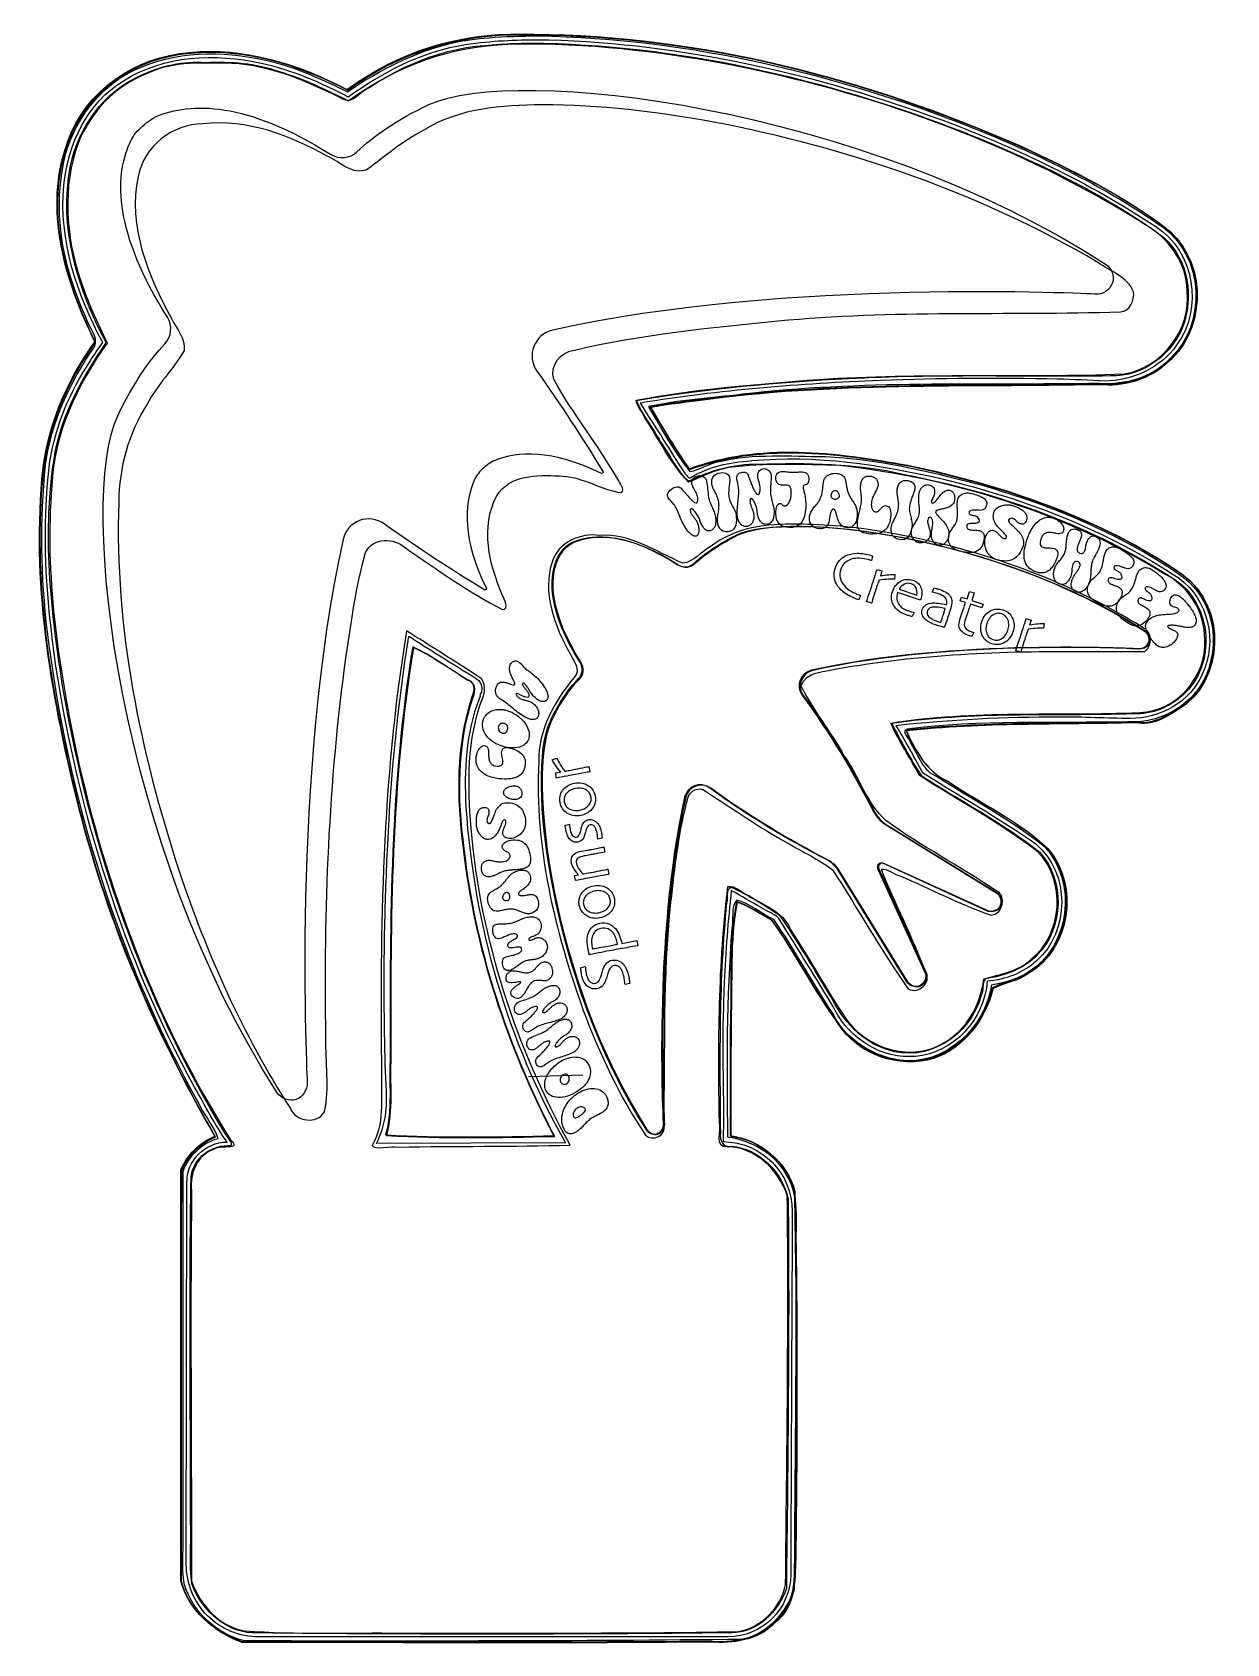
# Model space of a CAD drawing. Extents: x -1 to 139, y 0 to 188.
import ezdxf

# ---------------------------------------------------------------- set-up
doc = ezdxf.new("R2010")
doc.units = 0
for name, color, linetype in [('Back_Silk', 7, 'CONTINUOUS'), ('Edge', 7, 'CONTINUOUS'), ('Infill', 7, 'CONTINUOUS')]:
    doc.layers.add(name, color=color, linetype=linetype)

msp = doc.modelspace()

# ---------------------------------------------------------------- linework, layer by layer
at = {"layer": 'Back_Silk', "color": 7}
for points in [[(79.496418, 136.244568), (79.496404, 136.244568)], [(85.315418, 136.286163), (85.315418, 136.286163), (85.315418, 136.286163), (85.315418, 136.286163), (85.315418, 136.286163), (85.315418, 136.286163)], [(88.106052, 136.291339), (88.106034, 136.29134)], [(101.36406, 135.326476), (101.364048, 135.32648)], [(73.95263, 134.431438), (73.952659, 134.431465)], [(85.337739, 134.433777), (85.337739, 134.433777)], [(85.345222, 133.811153), (85.345222, 133.811153), (85.345222, 133.811153), (85.345222, 133.811153), (85.345222, 133.811153), (85.345222, 133.811153)], [(92.383389, 133.60334), (92.383392, 133.60334)], [(95.851061, 134.826187), (95.851057, 134.826174)], [(102.673604, 133.848658), (102.673617, 133.848659)], [(108.753785, 133.829688), (108.753789, 133.82969)], [(113.558694, 132.426952), (113.558697, 132.426963)], [(85.385776, 130.445807), (85.385776, 130.445807)], [(89.873853, 131.059642), (89.873857, 131.059649)], [(102.607112, 128.097552)], [(115.176933, 128.226816), (115.176885, 128.226842)], [(121.655531, 126.840518)], [(121.248975, 125.839597)], [(129.14645, 122.927633)], [(95.860488, 121.946261)], [(102.829913, 121.384143)], [(105.467515, 119.637982)], [(109.043914, 117.620548)], [(113.008094, 117.860405)], [(113.610419, 117.691358)], [(51.813886, 107.32752), (51.813891, 107.327539)], [(54.072244, 108.63204)], [(54.019305, 105.895937), (54.019312, 105.895972)], [(53.16865, 102.088963), (53.16865, 102.088963)], [(53.634939, 102.03622)], [(56.625662, 101.698125), (56.625662, 101.698125)], [(62.487998, 100.052014)], [(62.630157, 99.442783)], [(51.043778, 95.191545), (51.043779, 95.191551)], [(64.132187, 95.801961)], [(52.78051, 89.174528), (52.780506, 89.174529)], [(54.207273, 87.077573), (54.207273, 87.077573), (54.207273, 87.077572), (54.207273, 87.077572), (54.207273, 87.077572), (54.207273, 87.077572), (54.207273, 87.077572)], [(54.76666, 87.226069), (54.76666, 87.226069)], [(64.731098, 88.100537)], [(64.873257, 87.491306)], [(54.680615, 86.380894)], [(57.420169, 84.872087), (57.420139, 84.872075)], [(65.563697, 83.113755)], [(66.874267, 79.413265)], [(56.220041, 76.876319), (56.220035, 76.876341)], [(58.009815, 67.360461), (58.009824, 67.360461)], [(27.808214, 63.96252)], [(59.130268, 64.283288), (59.130267, 64.283299)], [(61.566576, 65.028779), (61.566578, 65.028768)], [(62.354408, 61.191053), (62.354392, 61.191086)], [(61.261855, 59.732494), (61.261851, 59.732494)], [(70.960466, 59.68689)]]:
    msp.add_lwpolyline(points, close=True, dxfattribs=at)
for points in [[(82.082791, 136.310734), (82.082796, 136.310744), (82.082929, 136.310739)], [(95.895044, 133.855837), (95.844082, 134.326745)], [(79.17698, 130.349271), (79.167869, 130.40445)], [(81.343366, 131.166174), (81.346565, 131.131332)], [(95.475226, 130.500776), (95.482301, 130.57043)], [(99.41148, 129.79574), (99.419137, 129.851197)], [(101.820586, 129.903032), (101.815159, 129.868489)], [(97.101333, 125.99975), (97.038248, 126.020469), (96.975164, 126.041188)], [(97.067852, 126.598696), (97.160674, 126.56821), (97.234875, 126.54384)], [(126.197348, 127.333609), (126.197425, 127.333568), (126.197522, 127.333609)], [(97.760782, 124.977306), (98.336022, 124.788379), (98.150753, 124.224275), (98.153336, 124.219321)], [(99.847421, 124.382449), (99.787735, 123.826431)], [(118.485006, 125.133952), (118.501638, 125.179628)], [(121.373131, 125.241328), (121.373499, 125.241163), (121.373558, 125.241162)], [(130.091698, 124.782621), (130.091766, 124.782568), (130.091795, 124.7825)], [(102.829901, 121.384141), (100.146691, 122.265391)], [(100.327735, 122.666422), (102.391176, 121.988724)], [(104.204075, 122.338986), (104.425565, 122.813076)], [(108.083804, 121.105877), (107.46032, 121.310648), (107.602929, 121.74486), (108.259817, 121.529118), (108.548692, 122.408676), (109.086812, 122.23194), (108.797938, 121.352382), (110.126556, 120.916023), (109.983947, 120.481811), (108.655329, 120.91817)], [(120.572228, 123.886656), (120.590547, 123.93162)], [(129.009849, 122.730554), (129.010334, 122.728181)], [(95.636716, 121.440035), (95.569926, 121.461971), (95.506841, 121.48269)], [(95.684866, 121.999836), (95.755361, 121.976683)], [(97.113358, 121.029068), (96.526993, 121.221649)], [(106.328905, 120.345991), (106.32908, 120.345913)], [(102.072814, 119.955295), (101.843913, 119.483638)], [(105.189467, 118.804207), (105.269913, 119.049146)], [(105.46752, 119.637997), (105.572344, 119.957162)], [(108.303861, 119.886485), (108.178317, 119.50423), (108.001579, 118.966103)], [(115.158964, 119.263207), (115.734204, 119.074281), (115.548934, 118.510176), (115.551518, 118.505223)], [(117.245602, 118.66835), (117.185916, 118.112332)], [(108.764355, 117.708259), (108.923938, 117.655847)], [(109.04391, 117.620536), (108.822323, 117.171147)], [(129.876154, 116.661905), (129.876154, 116.661941), (129.875805, 116.661972)], [(114.511539, 115.31497), (113.925174, 115.50755)], [(53.44249, 111.462605), (53.442609, 111.462839), (53.442581, 111.462841)], [(59.880117, 102.765943), (60.395992, 102.982022)], [(64.13593, 101.986857), (64.249778, 101.380262)], [(54.00874, 100.545637), (54.008755, 100.545766), (54.008776, 100.545815)], [(60.364494, 100.651037), (60.252808, 101.246116), (60.836368, 101.355641), (60.839482, 101.360193)], [(54.213697, 98.972826), (54.213695, 98.972689), (54.213698, 98.972682)], [(55.564736, 98.148222), (55.534422, 98.14756)], [(61.383115, 95.138911), (61.885799, 95.277007)], [(98.760466, 95.28739), (111.760466, 87.28739)], [(65.703871, 93.632723), (65.20525, 93.515332)], [(65.894739, 92.615668), (65.894816, 92.615326)], [(65.894816, 92.615326), (66.008664, 92.008728)], [(110.860466, 85.08739), (98.560466, 90.68739)], [(56.476572, 90.077132), (56.416806, 90.063517)], [(62.607507, 88.700021), (62.495099, 89.298944), (62.937347, 89.377877), (62.944276, 89.383247)], [(66.379001, 90.03553), (66.49285, 89.428931)], [(101.360466, 76.88689), (93.360466, 89.88739)], [(97.960466, 90.08739), (103.560466, 77.78689)], [(53.758984, 83.644982), (53.997677, 83.646493)], [(65.429158, 83.724794), (65.429196, 83.724526)], [(64.537048, 80.918047), (64.552893, 80.833621), (64.569458, 80.745362)], [(66.372264, 81.07151), (66.932789, 81.176711)], [(67.98782, 81.378895), (69.747143, 81.724963), (69.861711, 81.114532)], [(64.149583, 80.293151), (64.114275, 80.481276)], [(54.110182, 78.807937), (54.110208, 78.807862), (54.110212, 78.807809)], [(63.189376, 78.526909), (63.735973, 78.685151)], [(68.916805, 76.704422), (68.369713, 76.569997)], [(56.489519, 71.462778), (56.489528, 71.462768), (56.489579, 71.462044)]]:
    msp.add_lwpolyline(points, dxfattribs=at)
for points in [[(45.508214, 179.163011), (55.408214, 183.763011), (95.608214, 179.163021), (124.408216, 160.563021)], [(13.70821, 177.763011), (17.70821, 179.463011), (24.20821, 179.563011), (34.008214, 173.363011)], [(37.108214, 173.663011), (39.008214, 175.463011), (41.708214, 177.363011), (45.508214, 179.163011)], [(11.90821, 176.463011), (12.40821, 176.963011), (13.10821, 177.463011), (13.70821, 177.763011)], [(10.60821, 174.663011), (10.90821, 175.363011), (11.30821, 175.963011), (11.90821, 176.463011)], [(15.00821, 154.363021), (8.80821, 164.163021), (8.80821, 170.663021), (10.60821, 174.663011)], [(34.008214, 173.363011), (35.008214, 172.763011), (36.308214, 172.863011), (37.108214, 173.663011)], [(124.408216, 160.563021), (125.108216, 160.063021), (125.508216, 159.163021), (125.208216, 158.363021)], [(123.208216, 157.063021), (122.808216, 157.063021), (87.108214, 158.963021), (59.908214, 152.863021)], [(125.208216, 158.363021), (124.908216, 157.563021), (124.108216, 156.963021), (123.208216, 157.063021)], [(14.70821, 151.263021), (15.50821, 152.163021), (15.60821, 153.363021), (15.00821, 154.363021)], [(59.908214, 152.863021), (57.808214, 152.363021), (56.808214, 149.863021), (58.108214, 148.063021)], [(9.20821, 142.863021), (11.00821, 146.663021), (12.90821, 149.363021), (14.70821, 151.263021)], [(58.108214, 148.063021), (60.908214, 144.163021), (63.408214, 140.263021), (65.808214, 136.363021)], [(27.808214, 63.96252), (9.20821, 92.863019), (4.50821, 132.963021), (9.20821, 142.863021)], [(53.208214, 137.663021), (52.608214, 137.463021), (52.208214, 137.063021), (51.708214, 136.663021)], [(65.608214, 136.163021), (59.808214, 138.963021), (55.808214, 138.763021), (53.208214, 137.663021)], [(51.708214, 136.663021), (51.308214, 136.263021), (50.908214, 135.763021), (50.708214, 135.163021)], [(65.808214, 136.363021), (65.908214, 136.263021), (65.708214, 136.163021), (65.608214, 136.163021)], [(76.202978, 134.844831), (76.132429, 135.117215), (76.163172, 135.342691), (76.300063, 135.520641)], [(76.300063, 135.520641), (76.434874, 135.701882), (76.646661, 135.831241), (76.921225, 135.894009)], [(76.921225, 135.894009), (77.020499, 135.916708), (77.125042, 135.917441), (77.234019, 135.896073)], [(77.234019, 135.896073), (77.342949, 135.874684), (77.441672, 135.833043), (77.530746, 135.772459)], [(77.530746, 135.772459), (77.624218, 135.712689), (77.70255, 135.639804), (77.766479, 135.555249)], [(77.766479, 135.555249), (77.830399, 135.470707), (77.871258, 135.374903), (77.889797, 135.268886)], [(77.889797, 135.268886), (77.945479, 134.950487), (77.983307, 134.633776), (78.00428, 134.318587)], [(78.51331, 134.902944), (78.453703, 135.271206), (78.504878, 135.571433), (78.672924, 135.803928)], [(78.672924, 135.803928), (78.844181, 136.041075), (79.120823, 136.190667), (79.496418, 136.244568)], [(79.496427, 136.244562), (79.809935, 136.289557), (80.062876, 136.248586), (80.25284, 136.126204)], [(80.25284, 136.126204), (80.442605, 136.00832), (80.548204, 135.822945), (80.573235, 135.572413)], [(80.573235, 135.572413), (80.585757, 135.447062), (80.582733, 135.303663), (80.564609, 135.141928)], [(81.410854, 135.55992), (81.39272, 135.787911), (81.449661, 135.966501), (81.583523, 136.095285)], [(81.511611, 135.0138), (81.458013, 135.210527), (81.424178, 135.392379), (81.410854, 135.55992)], [(81.583523, 136.095285), (81.721531, 136.224277), (81.888592, 136.296441), (82.082791, 136.310734)], [(82.082929, 136.310739), (82.268463, 136.324389), (82.415036, 136.29422), (82.522348, 136.221481)], [(82.522348, 136.221481), (82.633997, 136.148979), (82.720151, 136.016082), (82.78101, 135.823097)], [(82.78101, 135.823097), (82.801402, 135.758416), (82.833677, 135.662755), (82.878182, 135.533907)], [(82.878182, 135.533907), (82.922592, 135.405323), (82.975872, 135.261072), (83.037859, 135.100551)], [(83.853553, 135.880092), (83.844636, 136.160348), (83.909952, 136.368285), (84.050784, 136.503777)], [(83.90307, 135.510202), (83.874149, 135.63073), (83.857566, 135.754015), (83.853553, 135.880092)], [(83.995427, 135.15577), (83.962648, 135.276205), (83.931847, 135.394343), (83.90307, 135.510202)], [(84.050784, 136.503777), (84.191302, 136.64376), (84.385418, 136.717144), (84.630988, 136.722349)], [(84.630988, 136.722349), (84.719875, 136.724206), (84.811173, 136.704943), (84.904642, 136.664467)], [(84.904642, 136.664467), (84.998113, 136.623991), (85.081022, 136.56679), (85.153391, 136.49301)], [(85.153391, 136.49301), (85.217911, 136.430887), (85.271888, 136.361905), (85.315418, 136.286163)], [(85.315418, 136.286163), (85.32356, 136.272038), (85.331352, 136.257676), (85.338767, 136.243077)], [(85.338767, 136.243077), (85.385919, 136.150291), (85.409965, 136.050182), (85.411138, 135.942808)], [(85.411138, 135.942808), (85.414627, 135.620697), (85.401446, 135.303027), (85.372088, 134.989836)], [(85.957013, 135.604173), (85.955947, 135.842267), (86.025741, 136.034012), (86.167644, 136.179041)], [(86.089244, 135.12152), (86.002111, 135.270624), (85.95779, 135.431445), (85.957013, 135.604173)], [(86.167644, 136.179041), (86.313651, 136.323999), (86.50032, 136.396301), (86.726538, 136.395062)], [(86.726538, 136.395062), (86.923368, 136.39403), (87.141118, 136.378038), (87.379225, 136.346744)], [(87.379225, 136.346744), (87.617361, 136.315441), (87.859525, 136.297003), (88.106052, 136.291339)], [(88.106025, 136.291342), (88.23974, 136.288246), (88.382047, 136.298667), (88.53317, 136.322398)], [(88.53317, 136.322398), (88.688467, 136.346015), (88.851881, 136.35495), (89.023175, 136.349058)], [(89.023175, 136.349058), (89.315691, 136.33905), (89.51955, 136.246439), (89.634007, 136.073551)], [(89.634007, 136.073551), (89.752892, 135.905019), (89.806639, 135.690109), (89.796413, 135.42894)], [(89.796413, 135.42894), (89.790791, 135.284397), (89.76975, 135.170844), (89.733569, 135.088363)], [(91.473169, 134.867713), (91.490198, 135.020946), (91.512752, 135.162098), (91.540917, 135.291219)], [(91.540917, 135.291219), (91.573202, 135.420065), (91.625404, 135.533559), (91.697685, 135.631636)], [(91.697685, 135.631636), (91.77907, 135.74313), (91.872025, 135.835038), (91.976517, 135.907273)], [(91.976517, 135.907273), (92.085152, 135.979217), (92.199376, 136.036543), (92.319082, 136.079202)], [(92.319082, 136.079202), (92.442941, 136.121546), (92.568122, 136.149517), (92.694471, 136.163095)], [(92.694471, 136.163095), (92.824978, 136.176343), (92.952655, 136.177818), (93.077369, 136.167531)], [(93.077369, 136.167531), (93.260283, 136.152499), (93.426524, 136.110186), (93.575736, 136.040859)], [(93.575736, 136.040859), (93.729122, 135.971163), (93.8572, 135.849408), (93.95963, 135.675893)], [(93.95963, 135.675893), (94.011037, 135.591454), (94.051357, 135.475203), (94.080534, 135.327133)], [(94.080534, 135.327133), (94.113836, 135.17868), (94.144095, 135.021111), (94.17133, 134.854415)], [(95.851079, 134.826176), (95.87119, 135.025878), (95.91307, 135.194853), (95.977066, 135.333165)], [(95.977066, 135.333165), (96.045173, 135.470984), (96.129406, 135.581058), (96.229828, 135.663302)], [(96.229828, 135.663302), (96.330719, 135.750177), (96.445477, 135.807123), (96.573918, 135.833983)], [(96.573918, 135.833983), (96.706984, 135.864987), (96.84597, 135.871528), (96.990614, 135.853514)], [(96.990614, 135.853514), (97.139392, 135.834994), (97.27289, 135.792165), (97.390879, 135.725227)], [(97.390879, 135.725227), (97.509404, 135.662919), (97.606771, 135.581927), (97.682949, 135.482449)], [(97.682949, 135.482449), (97.75913, 135.382956), (97.812602, 135.269898), (97.843479, 135.143352)], [(100.515, 135.153579), (100.732017, 135.326675), (101.015629, 135.384851), (101.36406, 135.326476)], [(101.363984, 135.326481), (101.654991, 135.27773), (101.87152, 135.167), (102.01303, 134.99573)], [(50.708214, 135.163021), (49.608214, 132.463021), (49.408214, 128.463021), (52.208214, 122.763021)], [(73.417873, 133.299966), (73.295834, 133.487272), (73.286821, 133.686528), (73.403742, 133.89937)], [(73.403742, 133.89937), (73.525041, 134.114005), (73.712207, 134.296087), (73.95263, 134.431438)], [(73.952658, 134.431435), (74.182208, 134.560664), (74.376703, 134.61571), (74.531379, 134.605629)], [(74.531379, 134.605629), (74.691782, 134.598097), (74.836211, 134.515629), (74.96486, 134.361979)], [(74.96486, 134.361979), (75.010365, 134.307626), (75.07161, 134.237979), (75.162555, 134.132883)], [(75.162555, 134.132883), (75.251578, 134.030017), (75.351956, 133.917652), (75.466416, 133.789143)], [(75.466416, 133.789143), (75.578705, 133.665727), (75.694789, 133.535971), (75.814603, 133.39844)], [(75.814603, 133.39844), (75.937238, 133.267202), (76.054491, 133.14732), (76.167042, 133.039372)], [(76.338294, 134.497343), (76.280151, 134.606787), (76.234695, 134.722365), (76.202978, 134.844831)], [(76.515616, 134.176679), (76.454459, 134.285574), (76.395249, 134.392484), (76.338294, 134.497343)], [(76.691784, 133.839796), (76.635463, 133.955396), (76.576788, 134.067765), (76.515616, 134.176679)], [(76.818419, 133.488015), (76.788896, 133.611272), (76.746988, 133.728766), (76.691784, 133.839796)], [(76.846691, 133.313215), (76.836514, 133.39328), (76.82719, 133.4514), (76.818419, 133.488015)], [(78.00428, 134.318587), (78.025273, 134.003039), (78.064527, 133.686311), (78.12112, 133.367323)], [(78.668803, 134.38419), (78.59681, 134.536882), (78.544576, 134.709783), (78.51331, 134.902944)], [(78.900286, 133.935421), (78.821508, 134.087222), (78.744302, 134.236806), (78.668803, 134.38419)], [(79.134175, 133.436623), (79.061125, 133.61805), (78.98323, 133.784313), (78.900286, 133.935421)], [(79.295951, 132.804715), (79.260032, 133.049184), (79.20657, 133.259708), (79.134175, 133.436623)], [(80.461523, 134.052091), (80.449282, 133.853308), (80.454641, 133.652006), (80.47673, 133.448018)], [(80.509024, 134.621336), (80.489591, 134.440584), (80.473764, 134.250867), (80.461523, 134.052091)], [(80.47673, 133.448018), (80.500844, 133.225565), (80.555479, 133.025503), (80.639026, 132.847747)], [(80.564609, 135.141928), (80.546572, 134.98037), (80.527953, 134.806575), (80.509024, 134.621336)], [(81.621962, 134.405162), (81.605892, 134.614559), (81.569411, 134.817511), (81.511611, 135.0138)], [(81.537029, 132.759966), (81.566842, 133.034563), (81.593719, 133.308675), (81.617406, 133.582558)], [(81.617406, 133.582558), (81.641084, 133.856397), (81.643042, 134.130604), (81.621962, 134.405162)], [(83.037859, 135.100551), (83.099608, 134.944769), (83.165342, 134.782111), (83.234934, 134.612468)], [(83.234934, 134.612468), (83.308469, 134.44771), (83.382841, 134.296861), (83.458177, 134.159949)], [(83.458177, 134.159949), (83.533514, 134.023028), (83.60731, 133.911615), (83.679869, 133.825716)], [(83.679869, 133.825716), (83.756505, 133.739987), (83.829177, 133.698355), (83.898393, 133.700877)], [(83.898393, 133.700877), (83.947242, 133.702631), (83.987067, 133.732087), (84.017981, 133.789237)], [(84.087251, 134.787181), (84.058804, 134.912469), (84.028206, 135.035336), (83.995427, 135.15577)], [(84.017981, 133.789237), (84.052834, 133.851194), (84.077316, 133.922119), (84.09137, 134.002038)], [(84.134926, 134.417106), (84.13134, 134.543192), (84.115561, 134.666564), (84.087251, 134.787181)], [(84.09137, 134.002038), (84.109514, 134.082092), (84.1216, 134.16194), (84.12756, 134.241592)], [(84.12756, 134.241592), (84.13357, 134.321265), (84.135993, 134.379727), (84.134926, 134.417106)], [(85.337739, 134.433777), (85.333766, 134.302222), (85.332603, 134.169909), (85.334153, 134.03683)], [(85.334153, 134.03683), (85.335075, 133.960933), (85.338806, 133.885704), (85.345222, 133.811153)], [(85.372088, 134.989836), (85.354846, 134.80602), (85.343438, 134.620669), (85.337739, 134.433777)], [(85.345222, 133.811153), (85.356232, 133.683944), (85.375248, 133.558696), (85.402173, 133.4354)], [(85.402173, 133.4354), (85.444877, 133.239847), (85.491331, 133.044312), (85.541454, 132.848777)], [(86.312249, 134.883797), (86.225795, 134.935127), (86.151489, 135.014341), (86.089244, 135.12152)], [(86.595981, 134.79227), (86.497353, 134.806632), (86.402825, 134.837131), (86.312249, 134.883797)], [(86.904207, 134.776504), (86.80143, 134.772584), (86.698722, 134.777846), (86.595981, 134.79227)], [(87.194068, 134.78772), (87.103659, 134.788751), (87.007012, 134.785037), (86.904207, 134.776504)], [(87.378825, 134.771356), (87.325528, 134.781467), (87.26393, 134.786915), (87.194068, 134.78772)], [(87.51979, 134.713247), (87.479122, 134.741899), (87.432125, 134.761286), (87.378825, 134.771356)], [(87.705519, 134.387998), (87.663, 134.542827), (87.601082, 134.651268), (87.51979, 134.713247)], [(87.693928, 133.288891), (87.737164, 133.465472), (87.760629, 133.651763), (87.763924, 133.847748)], [(87.763924, 133.847748), (87.767414, 134.057776), (87.748117, 134.237805), (87.705519, 134.387998)], [(89.129192, 134.573116), (89.126381, 134.484468), (89.143459, 134.378819), (89.180298, 134.25601)], [(89.177216, 134.725465), (89.147578, 134.698536), (89.131586, 134.647753), (89.129192, 134.573116)], [(89.296525, 134.791023), (89.250885, 134.778766), (89.211108, 134.756903), (89.177216, 134.725465)], [(89.180298, 134.25601), (89.217284, 134.137909), (89.257138, 133.986901), (89.299615, 133.803129)], [(89.452232, 134.833934), (89.398334, 134.8221), (89.346429, 134.80779), (89.296525, 134.791023)], [(89.299615, 133.803129), (89.346331, 133.623811), (89.385245, 133.405128), (89.416356, 133.146948)], [(89.609392, 134.911523), (89.562782, 134.876123), (89.510406, 134.850277), (89.452232, 134.833934)], [(89.733569, 135.088363), (89.701682, 135.010351), (89.660286, 134.951409), (89.609392, 134.911523)], [(91.170984, 133.308715), (91.246127, 133.495747), (91.303219, 133.679127), (91.341937, 133.859039)], [(91.341937, 133.859039), (91.380647, 134.038948), (91.406942, 134.212594), (91.420608, 134.380077)], [(91.420608, 134.380077), (91.438616, 134.551944), (91.45614, 134.714489), (91.473169, 134.867713)], [(92.383385, 133.603349), (92.378636, 133.53351), (92.388716, 133.471886), (92.413557, 133.418489)], [(92.427062, 133.796572), (92.402337, 133.732943), (92.387799, 133.668528), (92.383389, 133.60334)], [(92.413557, 133.418489), (92.44242, 133.364775), (92.479938, 133.319739), (92.526136, 133.283344)], [(92.537484, 133.977591), (92.492958, 133.924889), (92.456166, 133.864546), (92.427062, 133.796572)], [(92.70032, 134.112203), (92.640674, 134.079506), (92.586392, 134.034625), (92.537484, 133.977591)], [(92.89982, 134.152245), (92.826489, 134.15823), (92.759958, 134.14492), (92.70032, 134.112203)], [(93.091179, 134.080136), (93.032891, 134.12252), (92.969076, 134.14656), (92.89982, 134.152245)], [(93.244855, 133.919491), (93.204769, 133.983842), (93.153536, 134.037409), (93.091179, 134.080136)], [(93.339461, 133.714526), (93.320522, 133.78645), (93.289003, 133.854789), (93.244855, 133.919491)], [(93.304259, 133.338144), (93.340168, 133.38185), (93.36088, 133.438586), (93.366308, 133.50838)], [(93.366308, 133.50838), (93.371348, 133.573525), (93.362431, 133.642246), (93.339461, 133.714526)], [(94.17133, 134.854415), (94.202655, 134.687331), (94.233767, 134.52023), (94.264666, 134.353115)], [(94.264666, 134.353115), (94.299635, 134.18561), (94.340459, 134.040916), (94.387164, 133.919053)], [(94.387164, 133.919053), (94.457839, 133.743228), (94.535602, 133.582969), (94.62049, 133.438258)], [(94.62049, 133.438258), (94.705801, 133.298188), (94.790939, 133.160322), (94.875926, 133.024655)], [(95.844082, 134.326745), (95.831502, 134.487882), (95.83377, 134.654376), (95.851061, 134.826187)], [(95.943718, 133.370988), (95.932165, 133.53678), (95.91595, 133.698393), (95.895044, 133.855837)], [(97.493988, 133.862369), (97.409599, 133.704064), (97.328198, 133.533553), (97.249787, 133.350821)], [(97.734131, 134.324701), (97.663058, 134.178835), (97.582989, 134.024791), (97.493988, 133.862369)], [(97.872652, 134.75807), (97.855546, 134.614405), (97.809266, 134.470002), (97.734131, 134.324701)], [(97.843479, 135.143352), (97.87901, 135.020886), (97.888654, 134.892459), (97.872652, 134.75807)], [(100.11307, 133.800563), (100.09102, 133.969305), (100.093307, 134.150758), (100.120242, 134.344833)], [(100.197808, 133.29833), (100.168073, 133.468379), (100.13982, 133.635782), (100.11307, 133.800563)], [(100.120242, 134.344833), (100.171504, 134.714576), (100.30257, 134.98432), (100.515, 135.153579)], [(101.873257, 133.472547), (101.809996, 133.303735), (101.747497, 133.125322), (101.685733, 132.937282)], [(102.05417, 133.959155), (101.997558, 133.808211), (101.937202, 133.645911), (101.873257, 133.472547)], [(102.01303, 134.99573), (102.155316, 134.828985), (102.206659, 134.621073), (102.16811, 134.372247)], [(102.16811, 134.372247), (102.148832, 134.247814), (102.1108, 134.110165), (102.05417, 133.959155)], [(102.620569, 133.126406), (102.612718, 133.336225), (102.6303, 133.577062), (102.673604, 133.848658)], [(102.673678, 133.848692), (102.692025, 133.963783), (102.728032, 134.085176), (102.781822, 134.212779)], [(102.781822, 134.212779), (102.839675, 134.339654), (102.914419, 134.453958), (103.006165, 134.555612)], [(103.006165, 134.555612), (103.102718, 134.661118), (103.216459, 134.742066), (103.347363, 134.798318)], [(103.347363, 134.798318), (103.461909, 134.847543), (103.58885, 134.863463), (103.727946, 134.845965)], [(103.727946, 134.845965), (103.747805, 134.843488), (103.767917, 134.840393), (103.78827, 134.836576)], [(103.78827, 134.836576), (104.028713, 134.791622), (104.208688, 134.68609), (104.327536, 134.520867)], [(104.364775, 133.566651), (104.332762, 133.477919), (104.297541, 133.394556), (104.25912, 133.31656)], [(104.327536, 134.520867), (104.450515, 134.354776), (104.48858, 134.138466), (104.442565, 133.872007)], [(104.442565, 133.872007), (104.423529, 133.761761), (104.397574, 133.659974), (104.364775, 133.566651)], [(104.739232, 133.093973), (104.832112, 133.218311), (104.930387, 133.350298), (105.035092, 133.491154)], [(105.035092, 133.491154), (105.140459, 133.636393), (105.253771, 133.765691), (105.375068, 133.878982)], [(105.375068, 133.878982), (105.49719, 133.99686), (105.627255, 134.086829), (105.765189, 134.148793)], [(105.765189, 134.148793), (105.90395, 134.215342), (106.054958, 134.231561), (106.217794, 134.197245)], [(106.217794, 134.197245), (106.339919, 134.171513), (106.442646, 134.121059), (106.525786, 134.046061)], [(106.525786, 134.046061), (106.609797, 133.975643), (106.675096, 133.885264), (106.721631, 133.775028)], [(106.721631, 133.775028), (106.773106, 133.668489), (106.803054, 133.549866), (106.811603, 133.419187)], [(106.811603, 133.419187), (106.824193, 133.287622), (106.816643, 133.15091), (106.789243, 133.008999)], [(107.153588, 133.000153), (107.194964, 133.2106), (107.267923, 133.378163), (107.372977, 133.502733)], [(107.372977, 133.502733), (107.482967, 133.630945), (107.612168, 133.726099), (107.7606, 133.787953)], [(107.7606, 133.787953), (107.90902, 133.849797), (108.068974, 133.882473), (108.240237, 133.885764)], [(108.240237, 133.885764), (108.41557, 133.888137), (108.586847, 133.8694), (108.753785, 133.829688)], [(108.753795, 133.829728), (109.034724, 133.762901), (109.292834, 133.688164), (109.527818, 133.606124)], [(109.527818, 133.606124), (109.762807, 133.524078), (109.960569, 133.428621), (110.120803, 133.320572)], [(40.308214, 130.263021), (38.508214, 131.563021), (36.008214, 130.663021), (35.508214, 128.463021)], [(73.774813, 132.890643), (73.627856, 133.027643), (73.507693, 133.162108), (73.417873, 133.299966)], [(74.16098, 132.426852), (74.052954, 132.600938), (73.926022, 132.757144), (73.774813, 132.890643)], [(74.521786, 131.704785), (74.42, 131.956282), (74.302717, 132.198439), (74.16098, 132.426852)], [(74.836267, 130.951953), (74.727889, 131.201611), (74.623424, 131.453645), (74.521786, 131.704785)], [(75.979103, 131.954669), (75.968218, 131.92513), (75.964497, 131.888543), (75.967918, 131.844935)], [(75.967918, 131.844935), (75.969759, 131.805646), (75.976253, 131.765851), (75.987234, 131.725459)], [(76.044505, 132.026397), (76.010244, 132.012571), (75.988397, 131.988511), (75.979103, 131.954669)], [(75.987234, 131.725459), (76.001908, 131.686634), (76.01413, 131.654278), (76.02391, 131.628391)], [(76.02391, 131.628391), (76.067902, 131.511961), (76.129102, 131.405201), (76.205079, 131.306761)], [(76.315218, 131.929804), (76.204699, 132.022621), (76.113022, 132.054058), (76.044505, 132.026397)], [(76.167042, 133.039372), (76.27967, 132.931351), (76.382048, 132.84571), (76.476158, 132.783129)], [(76.643222, 131.571974), (76.537504, 131.723333), (76.428163, 131.842721), (76.315218, 131.929804)], [(76.476158, 132.783129), (76.574341, 132.721925), (76.65686, 132.701104), (76.726355, 132.722018)], [(76.931474, 131.106212), (76.846852, 131.270582), (76.751156, 131.426416), (76.643222, 131.571974)], [(76.726355, 132.722018), (76.775358, 132.736772), (76.809233, 132.775917), (76.828508, 132.840031)], [(76.828508, 132.840031), (76.850742, 132.90985), (76.860958, 132.985869), (76.858777, 133.068095)], [(76.858777, 133.068095), (76.860812, 133.151513), (76.856839, 133.233227), (76.846691, 133.313215)], [(78.12112, 133.367323), (78.157175, 133.164105), (78.212866, 132.969325), (78.287094, 132.783317)], [(78.287094, 132.783317), (78.361258, 132.597451), (78.438973, 132.411953), (78.519771, 132.22807)], [(78.519771, 132.22807), (78.604529, 132.044964), (78.682893, 131.860544), (78.754847, 131.675767)], [(78.754847, 131.675767), (78.826075, 131.495444), (78.878588, 131.304452), (78.912857, 131.10224)], [(79.149939, 130.96984), (79.175516, 131.145141), (79.203594, 131.323052), (79.234328, 131.503577)], [(79.234328, 131.503577), (79.268154, 131.689352), (79.29568, 131.88566), (79.316673, 132.092421)], [(79.316673, 132.092421), (79.341553, 132.299701), (79.335224, 132.537447), (79.295951, 132.804715)], [(80.639026, 132.847747), (80.726595, 132.670417), (80.818914, 132.495687), (80.915739, 132.323573)], [(80.915739, 132.323573), (81.012574, 132.151438), (81.100862, 131.973322), (81.180872, 131.789464)], [(81.180872, 131.789464), (81.264806, 131.605932), (81.318482, 131.398145), (81.343366, 131.166174)], [(81.475096, 131.11603), (81.450788, 131.39492), (81.44791, 131.671188), (81.467827, 131.944989)], [(81.467827, 131.944989), (81.487793, 132.218786), (81.510831, 132.490408), (81.537029, 132.759966)], [(81.560466, 128.987392), (87.560466, 131.787392), (111.660466, 128.987392), (129.060468, 117.78739)], [(82.961447, 133.082589), (82.951212, 133.044589), (82.945145, 133.004484), (82.943225, 132.962271)], [(82.943225, 132.962271), (82.945358, 132.920288), (82.947102, 132.885301), (82.948459, 132.857309)], [(82.948459, 132.857309), (82.954759, 132.731358), (82.980996, 132.608876), (83.026733, 132.48978)], [(83.005032, 133.183247), (82.985978, 133.158805), (82.971449, 133.125252), (82.961447, 133.082589)], [(83.087833, 133.229831), (83.051468, 133.227871), (83.023855, 133.212353), (83.005032, 133.183247)], [(83.026733, 132.48978), (83.07247, 132.370681), (83.12004, 132.249272), (83.169379, 132.125563)], [(83.320161, 133.052197), (83.238272, 133.174513), (83.160558, 133.233701), (83.087833, 133.229831)], [(83.169379, 132.125563), (83.222676, 132.00205), (83.27211, 131.868922), (83.317718, 131.726179)], [(83.317718, 131.726179), (83.363136, 131.588074), (83.389275, 131.43271), (83.396651, 131.259994)], [(83.54901, 132.613811), (83.482173, 132.788586), (83.405895, 132.934726), (83.320161, 133.052197)], [(83.724082, 132.088175), (83.677909, 132.268636), (83.619649, 132.4439), (83.54901, 132.613811)], [(83.799449, 131.63534), (83.795184, 131.756658), (83.770246, 131.90778), (83.724082, 132.088175)], [(83.882113, 131.112589), (83.83341, 131.283682), (83.805661, 131.457933), (83.799449, 131.63534)], [(85.541454, 132.848777), (85.595595, 132.653289), (85.643328, 132.457671), (85.684789, 132.261975)], [(85.684789, 132.261975), (85.726213, 132.070933), (85.747468, 131.872712), (85.74896, 131.667298)], [(85.74896, 131.667298), (85.750414, 131.466576), (85.733996, 131.277328), (85.700044, 131.099615)], [(85.951609, 131.528704), (85.949961, 131.86959), (85.996154, 132.142765), (86.091419, 132.348635)], [(86.34867, 130.28352), (86.088292, 130.563143), (85.954247, 130.978046), (85.951609, 131.528704)], [(86.091419, 132.348635), (86.186605, 132.559035), (86.312861, 132.66434), (86.469231, 132.66407)], [(86.469231, 132.66407), (86.533364, 132.66396), (86.581425, 132.647459), (86.61336, 132.614669)], [(86.61336, 132.614669), (86.649318, 132.586523), (86.683221, 132.553702), (86.715057, 132.516198)], [(86.715057, 132.516198), (86.746915, 132.483367), (86.782737, 132.450485), (86.822507, 132.417541)], [(86.822507, 132.417541), (86.862303, 132.389271), (86.91812, 132.374867), (86.99002, 132.374238)], [(86.99002, 132.374238), (87.093864, 132.373318), (87.190057, 132.411918), (87.278958, 132.490135)], [(87.278958, 132.490135), (87.371905, 132.572954), (87.453445, 132.68145), (87.523628, 132.815685)], [(87.523628, 132.815685), (87.593876, 132.954578), (87.650694, 133.11231), (87.693928, 133.288891)], [(89.443048, 132.221042), (89.413545, 131.414648), (89.232292, 130.814337), (88.907688, 130.420207)], [(89.416356, 133.146948), (89.447477, 132.888684), (89.456181, 132.580257), (89.443048, 132.221042)], [(89.873877, 131.059668), (89.880759, 131.222859), (89.918888, 131.379907), (89.988869, 131.530679)], [(89.988869, 131.530679), (90.063004, 131.685915), (90.149177, 131.835803), (90.247535, 131.980239)], [(90.247535, 131.980239), (90.349872, 132.124468), (90.456338, 132.261294), (90.566924, 132.390691)], [(90.566924, 132.390691), (90.681525, 132.519884), (90.780207, 132.642671), (90.862812, 132.759368)], [(90.862812, 132.759368), (90.997226, 132.94312), (91.10013, 133.126075), (91.170984, 133.308715)], [(92.363726, 131.631902), (92.313453, 131.481344), (92.2745, 131.318213), (92.246682, 131.142483)], [(92.610318, 131.984488), (92.496113, 131.900059), (92.413992, 131.782453), (92.363726, 131.631902)], [(92.526136, 133.283344), (92.572649, 133.251596), (92.623482, 133.224162), (92.678642, 133.200999)], [(92.654146, 132.009034), (92.637873, 132.005629), (92.623267, 131.997488), (92.610318, 131.984488)], [(92.708451, 132.011613), (92.692508, 132.012954), (92.674413, 132.01205), (92.654146, 132.009034)], [(92.678642, 133.200999), (92.73413, 133.182489), (92.788074, 133.171078), (92.840502, 133.166765)], [(92.882371, 131.842642), (92.842216, 131.94905), (92.78418, 132.005411), (92.708451, 132.011613)], [(92.840502, 133.166765), (92.888895, 133.162741), (92.941828, 133.165423), (92.999334, 133.174606)], [(93.00357, 131.459987), (92.967283, 131.612998), (92.926847, 131.740548), (92.882371, 131.842642)], [(92.999334, 133.174606), (93.060869, 133.183479), (93.117073, 133.202103), (93.167975, 133.230517)], [(93.167975, 133.230517), (93.22291, 133.258571), (93.268343, 133.294435), (93.304259, 133.338144)], [(94.875926, 133.024655), (94.961343, 132.893638), (95.042168, 132.760598), (95.118423, 132.625575)], [(95.118423, 132.625575), (95.19914, 132.494757), (95.266359, 132.353539), (95.320165, 132.201985)], [(95.320165, 132.201985), (95.374431, 132.055069), (95.412812, 131.893439), (95.435463, 131.717097)], [(95.435463, 131.717097), (95.462087, 131.540282), (95.464045, 131.340491), (95.441666, 131.117558)], [(95.573621, 131.116579), (95.573914, 131.117817), (95.703652, 131.685106), (95.703945, 131.686386)], [(95.703945, 131.686386), (95.752203, 131.882804), (95.798638, 132.079419), (95.84321, 132.276248)], [(95.84321, 132.276248), (95.887784, 132.473085), (95.919769, 132.664307), (95.938969, 132.850015)], [(95.938969, 132.850015), (95.958169, 133.035724), (95.959846, 133.209354), (95.943718, 133.370988)], [(97.101084, 132.748994), (97.067714, 132.456927), (97.094881, 132.213361), (97.181684, 132.018499)], [(97.249787, 133.350821), (97.17541, 133.16755), (97.125984, 132.966935), (97.101084, 132.748994)], [(97.181684, 132.018499), (97.268516, 131.823551), (97.399136, 131.714479), (97.574198, 131.690734)], [(97.574198, 131.690734), (97.705513, 131.672926), (97.818237, 131.702104), (97.912673, 131.778496)], [(97.912673, 131.778496), (98.007676, 131.85951), (98.100024, 131.950212), (98.18975, 132.050618)], [(98.18975, 132.050618), (98.283473, 132.150461), (98.379961, 132.238033), (98.479179, 132.313315)], [(98.479179, 132.313315), (98.582981, 132.392648), (98.705152, 132.422085), (98.84534, 132.401418)], [(98.84534, 132.401418), (99.057675, 132.370114), (99.206548, 132.229614), (99.291198, 131.980799)], [(99.291198, 131.980799), (99.380521, 131.735843), (99.396921, 131.410185), (99.341598, 131.003252)], [(100.066037, 131.40638), (100.149749, 131.596033), (100.210897, 131.824823), (100.249012, 132.092652)], [(100.274444, 132.747584), (100.257114, 132.94406), (100.231585, 133.127634), (100.197808, 133.29833)], [(100.249012, 132.092652), (100.283845, 132.337457), (100.292433, 132.555699), (100.274444, 132.747584)], [(101.546796, 132.350934), (101.513048, 132.129661), (101.514124, 131.921261), (101.549607, 131.725839)], [(101.685733, 132.937282), (101.623964, 132.749244), (101.577731, 132.553783), (101.546796, 132.350934)], [(101.549607, 131.725839), (101.589035, 131.529705), (101.634491, 131.334828), (101.685893, 131.1412)], [(102.501658, 130.930892), (102.59226, 131.11329), (102.655321, 131.312565), (102.69044, 131.528812)], [(102.65956, 132.557922), (102.642153, 132.731653), (102.629156, 132.921157), (102.620569, 133.126406)], [(102.713517, 132.050546), (102.69894, 132.21432), (102.68097, 132.383463), (102.65956, 132.557922)], [(102.69044, 131.528812), (102.72033, 131.712866), (102.728094, 131.886752), (102.713517, 132.050546)], [(104.106071, 132.897611), (104.097445, 132.847076), (104.098705, 132.806465), (104.110045, 132.775784)], [(104.164476, 133.092798), (104.136553, 133.027002), (104.117101, 132.961932), (104.106071, 132.897611)], [(104.110045, 132.775784), (104.125388, 132.744326), (104.161152, 132.723143), (104.21734, 132.712197)], [(104.25912, 133.31656), (104.224732, 133.237785), (104.193194, 133.163185), (104.164476, 133.092798)], [(104.21734, 132.712197), (104.301623, 132.695771), (104.385414, 132.724444), (104.468921, 132.798256)], [(104.468921, 132.798256), (104.557245, 132.875865), (104.647319, 132.974438), (104.739232, 133.093973)], [(104.589862, 131.683661), (104.576061, 131.605619), (104.611641, 131.51534), (104.696265, 131.412671)], [(104.764015, 131.862609), (104.661652, 131.821421), (104.603664, 131.761693), (104.589862, 131.683661)], [(105.143328, 131.971038), (104.992805, 131.940033), (104.866349, 131.903788), (104.764015, 131.862609)], [(105.629286, 132.077487), (105.456708, 132.04218), (105.294663, 132.006636), (105.143328, 131.971038)], [(106.134228, 132.242233), (105.975029, 132.171413), (105.806747, 132.116544), (105.629286, 132.077487)], [(106.552467, 132.531114), (106.432845, 132.40926), (106.29342, 132.313046), (106.134228, 132.242233)], [(106.789243, 133.008999), (106.751182, 132.812172), (106.672073, 132.65295), (106.552467, 132.531114)], [(107.107977, 132.480289), (107.103421, 132.648439), (107.118522, 132.821752), (107.153588, 133.000153)], [(107.1406, 131.978665), (107.128369, 132.148603), (107.117475, 132.315797), (107.107977, 132.480289)], [(107.15794, 131.437312), (107.158608, 131.628286), (107.152803, 131.808723), (107.1406, 131.978665)], [(108.491664, 131.62189), (108.481051, 131.571736), (108.484298, 131.527834), (108.501443, 131.490177)], [(108.574522, 131.745717), (108.52988, 131.71333), (108.502286, 131.672039), (108.491664, 131.62189)], [(108.704176, 131.822263), (108.663353, 131.808169), (108.620126, 131.782664), (108.574522, 131.745717)], [(109.025836, 131.880527), (108.907971, 131.880673), (108.800715, 131.861212), (108.704176, 131.822263)], [(109.384086, 131.871034), (109.263123, 131.877225), (109.143697, 131.880423), (109.025836, 131.880527)], [(109.748625, 131.858519), (109.630552, 131.859654), (109.509049, 131.863884), (109.384086, 131.871034)], [(110.083838, 131.909767), (109.982389, 131.873408), (109.870693, 131.856363), (109.748625, 131.858519)], [(110.354566, 132.092119), (110.27952, 132.005833), (110.189278, 131.945096), (110.083838, 131.909767)], [(110.120803, 133.320572), (110.286146, 133.216013), (110.406389, 133.093547), (110.481559, 132.953785)], [(110.532869, 132.478579), (110.494188, 132.310687), (110.434643, 132.18188), (110.354566, 132.092119)], [(110.481559, 132.953785), (110.556751, 132.813975), (110.573654, 132.655574), (110.532869, 132.478579)], [(111.358035, 130.825569), (111.301394, 131.043866), (111.303148, 131.279799), (111.364335, 131.533139)], [(111.364335, 131.533139), (111.400419, 131.682444), (111.461697, 131.812777), (111.548525, 131.923979)], [(111.548525, 131.923979), (111.640445, 132.038594), (111.747352, 132.134524), (111.869337, 132.211585)], [(111.869337, 132.211585), (111.996442, 132.292042), (112.134621, 132.354719), (112.283834, 132.399424)], [(112.283834, 132.399424), (112.433039, 132.44413), (112.583192, 132.473721), (112.734142, 132.488166)], [(112.734142, 132.488166), (112.885083, 132.502611), (113.030756, 132.503663), (113.170972, 132.491364)], [(113.170972, 132.491364), (113.316386, 132.482388), (113.445706, 132.460866), (113.558694, 132.426952)], [(113.558747, 132.427001), (113.66364, 132.395522), (113.781525, 132.355056), (113.912119, 132.305476)], [(113.912119, 132.305476), (114.046774, 132.254662), (114.182946, 132.193257), (114.320461, 132.121239)], [(114.320461, 132.121239), (114.459202, 132.0537), (114.590032, 131.973579), (114.712772, 131.880992)], [(114.712772, 131.880992), (114.840782, 131.7916), (114.947402, 131.68908), (115.032544, 131.573742)], [(115.032544, 131.573742), (115.118969, 131.462856), (115.177271, 131.338878), (115.207568, 131.202003)], [(52.008214, 122.563021), (48.108214, 124.963021), (44.208214, 127.463021), (40.308214, 130.263021)], [(75.191893, 130.228089), (75.063995, 130.466871), (74.945368, 130.707993), (74.836267, 130.951953)], [(75.633904, 129.541962), (75.470265, 129.76253), (75.319898, 129.989106), (75.191893, 130.228089)], [(76.205079, 131.306761), (76.281192, 131.208145), (76.358133, 131.107228), (76.43619, 131.003231)], [(76.43619, 131.003231), (76.517517, 130.900581), (76.596854, 130.786668), (76.674398, 130.661631)], [(76.674398, 130.661631), (76.750608, 130.540779), (76.813887, 130.398509), (76.867144, 130.234967)], [(76.867144, 130.234967), (76.918929, 130.075935), (76.94944, 129.920059), (76.962893, 129.767993)], [(77.105877, 130.683179), (77.073515, 130.799839), (77.015953, 130.942119), (76.931474, 131.106212)], [(76.962893, 129.767993), (76.979157, 129.616912), (76.977935, 129.479845), (76.962663, 129.356802)], [(77.299061, 130.191484), (77.218674, 130.348423), (77.153279, 130.512318), (77.105877, 130.683179)], [(77.568831, 129.783887), (77.469702, 129.898288), (77.37937, 130.034684), (77.299061, 130.191484)], [(77.898603, 129.524683), (77.780517, 129.583184), (77.671267, 129.670106), (77.568831, 129.783887)], [(78.654528, 129.688328), (78.559652, 129.588464), (78.437967, 129.521158), (78.291831, 129.486941)], [(78.872314, 130.051109), (78.823466, 129.90476), (78.750193, 129.783515), (78.654528, 129.688328)], [(78.955677, 130.531474), (78.950152, 130.353006), (78.921987, 130.192921), (78.872314, 130.051109)], [(78.912857, 131.10224), (78.946362, 130.904522), (78.960416, 130.714582), (78.955677, 130.531474)], [(79.167869, 130.40445), (79.134547, 130.606829), (79.128102, 130.795152), (79.149939, 130.96984)], [(79.603831, 129.553445), (79.392016, 129.723724), (79.247685, 129.988407), (79.17698, 130.349271)], [(81.346565, 131.131332), (81.445896, 130.035357), (81.11522, 129.46306), (80.40086, 129.361501)], [(81.589465, 130.656007), (81.528094, 130.7954), (81.489679, 130.94874), (81.475096, 131.11603)], [(81.81873, 130.290538), (81.727721, 130.390155), (81.651242, 130.511947), (81.589465, 130.656007)], [(82.136615, 130.050408), (82.019719, 130.106598), (81.913886, 130.186576), (81.81873, 130.290538)], [(82.519732, 129.980733), (82.38465, 129.971344), (82.257273, 129.994507), (82.136615, 130.050408)], [(82.898254, 130.103507), (82.788329, 130.031398), (82.662322, 129.99066), (82.519732, 129.980733)], [(83.181422, 130.37916), (83.106618, 130.262914), (83.012189, 130.171161), (82.898254, 130.103507)], [(83.34756, 130.780567), (83.311738, 130.62914), (83.256221, 130.495394), (83.181422, 130.37916)], [(83.396651, 131.259994), (83.403823, 131.091972), (83.38725, 130.932182), (83.34756, 130.780567)], [(84.083472, 130.657165), (83.998026, 130.789695), (83.930819, 130.94151), (83.882113, 131.112589)], [(84.400225, 130.337928), (84.278315, 130.418385), (84.172806, 130.524748), (84.083472, 130.657165)], [(84.832501, 130.223323), (84.669793, 130.219505), (84.526025, 130.257577), (84.400225, 130.337928)], [(85.256159, 130.344249), (85.140268, 130.267424), (84.999095, 130.227264), (84.832501, 130.223323)], [(85.385776, 130.445806), (85.346028, 130.407135), (85.30282, 130.373283), (85.256159, 130.344249)], [(85.539472, 130.649685), (85.495886, 130.571044), (85.444654, 130.503097), (85.385776, 130.445807)], [(85.700044, 131.099615), (85.666044, 130.926566), (85.612446, 130.776602), (85.539472, 130.649685)], [(87.504723, 129.847205), (86.993427, 129.855459), (86.609542, 129.998694), (86.34867, 130.28352)], [(88.907688, 130.420207), (88.58233, 130.02516), (88.116619, 129.837298), (87.504723, 129.847205)], [(90.167028, 130.091809), (89.954755, 130.312955), (89.856044, 130.635421), (89.873853, 131.059642)], [(91.090407, 129.722544), (90.690441, 129.748235), (90.383474, 129.870175), (90.167028, 130.091809)], [(91.681845, 129.822718), (91.539817, 129.7393), (91.342865, 129.706335), (91.090407, 129.722544)], [(92.008429, 130.149693), (91.932481, 130.010327), (91.823566, 129.901465), (91.681845, 129.822718)], [(92.163969, 130.62228), (92.136017, 130.441897), (92.084057, 130.284382), (92.008429, 130.149693)], [(92.246682, 131.142483), (92.219185, 130.97142), (92.191611, 130.798019), (92.163969, 130.62228)], [(93.132745, 130.963917), (93.086959, 131.141127), (93.043781, 131.306799), (93.00357, 131.459987)], [(93.336767, 130.460732), (93.250585, 130.618508), (93.182512, 130.786207), (93.132745, 130.963917)], [(93.682416, 130.055935), (93.538188, 130.168124), (93.422955, 130.302949), (93.336767, 130.460732)], [(94.237321, 129.846441), (94.011007, 129.869511), (93.826282, 129.939073), (93.682416, 130.055935)], [(94.715444, 129.901991), (94.576046, 129.846544), (94.416819, 129.828138), (94.237321, 129.846441)], [(95.077332, 130.151197), (94.979353, 130.039992), (94.85873, 129.957017), (94.715444, 129.901991)], [(95.320851, 130.567665), (95.260449, 130.400739), (95.179216, 130.261952), (95.077332, 130.151197)], [(95.441666, 131.117558), (95.421632, 130.917884), (95.381245, 130.734584), (95.320851, 130.567665)], [(95.50092, 129.934079), (95.465737, 130.093156), (95.457063, 130.282115), (95.475226, 130.500776)], [(95.482301, 130.57043), (95.500173, 130.74687), (95.530549, 130.928951), (95.573621, 131.116579)], [(95.708701, 129.536146), (95.609324, 129.64192), (95.540022, 129.774517), (95.50092, 129.934079)], [(99.341598, 131.003252), (99.240422, 130.259068), (98.963943, 129.737654), (98.51924, 129.436042)], [(99.608803, 128.893362), (99.439202, 129.128084), (99.372863, 129.428845), (99.41148, 129.79574)], [(99.419137, 129.851197), (99.447196, 130.054564), (99.498176, 130.235422), (99.57244, 130.393765)], [(99.57244, 130.393765), (99.650626, 130.551466), (99.73134, 130.711094), (99.814597, 130.87262)], [(99.814597, 130.87262), (99.902457, 131.038134), (99.986285, 131.216056), (100.066037, 131.40638)], [(101.815159, 129.868489), (101.644359, 128.785188), (101.165571, 128.317229), (100.384947, 128.447693)], [(101.685893, 131.1412), (101.737301, 130.947569), (101.779714, 130.75071), (101.81322, 130.550646)], [(101.76403, 129.430091), (101.791643, 129.605097), (101.847877, 129.770274), (101.933046, 129.925493)], [(101.81322, 130.550646), (101.850681, 130.34986), (101.852997, 130.134025), (101.820586, 129.903032)], [(101.933046, 129.925493), (102.018947, 130.085305), (102.111702, 130.24859), (102.211384, 130.415262)], [(102.211384, 130.415262), (102.31501, 130.581225), (102.411795, 130.753086), (102.501658, 130.930892)], [(103.670009, 130.710641), (103.647233, 130.577389), (103.65488, 130.442998), (103.69265, 130.307437)], [(103.75751, 130.971372), (103.71721, 130.903234), (103.688066, 130.816328), (103.670009, 130.710641)], [(103.69265, 130.307437), (103.73043, 130.171865), (103.771564, 130.033226), (103.816015, 129.89147)], [(103.948725, 131.048042), (103.865527, 131.064333), (103.801764, 131.038756), (103.75751, 130.971372)], [(103.816015, 129.89147), (103.864388, 129.748945), (103.905444, 129.600665), (103.939215, 129.446639)], [(104.104288, 130.953336), (104.067933, 131.003263), (104.01606, 131.034856), (103.948725, 131.048042)], [(104.192991, 130.79325), (104.174963, 130.853846), (104.145392, 130.907218), (104.104288, 130.953336)], [(104.129071, 129.387325), (104.155802, 129.538836), (104.180904, 129.681163), (104.204398, 129.814308)], [(104.241054, 130.61262), (104.23175, 130.676249), (104.215777, 130.736458), (104.192991, 130.79325)], [(104.204398, 129.814308), (104.231817, 129.946675), (104.253295, 130.068322), (104.268793, 130.17931)], [(104.274802, 130.456176), (104.266273, 130.500645), (104.255069, 130.552811), (104.241054, 130.61262)], [(104.268793, 130.17931), (104.288235, 130.289506), (104.290251, 130.38178), (104.274802, 130.456176)], [(104.696265, 131.412671), (104.780936, 131.30996), (104.887474, 131.193292), (105.015844, 131.062193)], [(105.015844, 131.062193), (105.144952, 130.935776), (105.283617, 130.795057), (105.431266, 130.640211)], [(105.431266, 130.640211), (105.582918, 130.484479), (105.716281, 130.310708), (105.831294, 130.119078)], [(105.831294, 130.119078), (105.947182, 129.932016), (106.034433, 129.726987), (106.093239, 129.504149)], [(106.326875, 129.416849), (106.41676, 129.564014), (106.50989, 129.705627), (106.606307, 129.841666)], [(106.606307, 129.841666), (106.706642, 129.976823), (106.802285, 130.11774), (106.893182, 130.264438)], [(106.893182, 130.264438), (106.984976, 130.415688), (107.051666, 130.594133), (107.092808, 130.799825)], [(107.092808, 130.799825), (107.139447, 131.03299), (107.161254, 131.245413), (107.15794, 131.437312)], [(108.23504, 130.088009), (108.205023, 129.946692), (108.226898, 129.836049), (108.300336, 129.755951)], [(108.364233, 130.258119), (108.295487, 130.226795), (108.252467, 130.170058), (108.23504, 130.088009)], [(108.300336, 129.755951), (108.374771, 129.680416), (108.462692, 129.630232), (108.564301, 129.605284)], [(108.617896, 130.311513), (108.521468, 130.306354), (108.436897, 130.288484), (108.364233, 130.258119)], [(108.501443, 131.490177), (108.523512, 131.456119), (108.550515, 131.425661), (108.582441, 131.398774)], [(108.582441, 131.398774), (108.615336, 131.376457), (108.651168, 131.358194), (108.689962, 131.343977)], [(108.936827, 130.319354), (108.825566, 130.322965), (108.719238, 130.320349), (108.617896, 130.311513)], [(108.689962, 131.343977), (108.732723, 131.328789), (108.769999, 131.317306), (108.801808, 131.309536)], [(108.801808, 131.309536), (108.90518, 131.284289), (109.017419, 131.261487), (109.138618, 131.241007)], [(109.251631, 130.334284), (109.15401, 130.325204), (109.049089, 130.320293), (108.936827, 130.319354)], [(109.138618, 131.241007), (109.259808, 131.220526), (109.363563, 131.168123), (109.449591, 131.083988)], [(109.512492, 130.412336), (109.441138, 130.372851), (109.354196, 130.346881), (109.251631, 130.334284)], [(109.449591, 131.083988), (109.500998, 131.032607), (109.552772, 130.964247), (109.604765, 130.878939)], [(109.657801, 130.613118), (109.636265, 130.517701), (109.587784, 130.450823), (109.512492, 130.412336)], [(109.604765, 130.878939), (109.660728, 130.792612), (109.678309, 130.703986), (109.657801, 130.613118)], [(111.622703, 130.230266), (111.504105, 130.413401), (111.415795, 130.611741), (111.358035, 130.825569)], [(112.034197, 129.735929), (111.883492, 129.885825), (111.746362, 130.050527), (111.622703, 130.230266)], [(112.461844, 129.320579), (112.331025, 129.446605), (112.189029, 129.584688), (112.034197, 129.735929)], [(113.100625, 130.716043), (113.078071, 130.630602), (113.114087, 130.532598), (113.20806, 130.421712)], [(113.268202, 130.91315), (113.182514, 130.880712), (113.126728, 130.814937), (113.100625, 130.716043)], [(113.20806, 130.421712), (113.306037, 130.309568), (113.429853, 130.184615), (113.579407, 130.046095)], [(113.541389, 130.925036), (113.450166, 130.952842), (113.359027, 130.94888), (113.268202, 130.91315)], [(113.79432, 130.789119), (113.720921, 130.850674), (113.636566, 130.89602), (113.541389, 130.925036)], [(113.579407, 130.046095), (113.733982, 129.910957), (113.897379, 129.762587), (114.068854, 129.601107)], [(114.008158, 130.605973), (113.940226, 130.670985), (113.868942, 130.732046), (113.79432, 130.789119)], [(114.225193, 130.413626), (114.152376, 130.475614), (114.080037, 130.539724), (114.008158, 130.605973)], [(114.477945, 130.282024), (114.383466, 130.312285), (114.299258, 130.356115), (114.225193, 130.413626)], [(114.937248, 130.309015), (114.835458, 130.22506), (114.68261, 130.216466), (114.477945, 130.282024)], [(115.192865, 130.767283), (115.128286, 130.544331), (115.04287, 130.391599), (114.937248, 130.309015)], [(115.207568, 131.202003), (115.243148, 131.068257), (115.238089, 130.923394), (115.192865, 130.767283)], [(115.457097, 129.013381), (115.569412, 129.274015), (115.697484, 129.521896), (115.841826, 129.756762)], [(115.841826, 129.756762), (115.98617, 129.991633), (116.147981, 130.203202), (116.327729, 130.391112)], [(116.327729, 130.391112), (116.508825, 130.583455), (116.707006, 130.735152), (116.922401, 130.84573)], [(116.922401, 130.84573), (117.139143, 130.960723), (117.370996, 131.027902), (117.617377, 131.046707)], [(117.617377, 131.046707), (117.869123, 131.068477), (118.137265, 131.026391), (118.420073, 130.919768)], [(118.420073, 130.919768), (118.539535, 130.874732), (118.673079, 130.804212), (118.820097, 130.708016)], [(118.820097, 130.708016), (118.972606, 130.614663), (119.10661, 130.500435), (119.221744, 130.365707)], [(119.221744, 130.365707), (119.342362, 130.2338), (119.43025, 130.086821), (119.485447, 129.925245)], [(119.485447, 129.925245), (119.54612, 129.766412), (119.545732, 129.60196), (119.485253, 129.4318)], [(120.427893, 129.615291), (120.524979, 129.669985), (120.636662, 129.695924), (120.762834, 129.692808)], [(120.762834, 129.692808), (120.892884, 129.688062), (121.046534, 129.647895), (121.223057, 129.571776)], [(35.508214, 128.463021), (29.408214, 101.263019), (31.308214, 65.46252), (31.308214, 65.16252)], [(61.360466, 127.387392), (61.660466, 127.687392), (62.060466, 127.987392), (62.560466, 128.187392)], [(62.560466, 128.187392), (64.960466, 129.187392), (68.860466, 129.187392), (74.660466, 125.487392)], [(75.937993, 129.204442), (75.835505, 129.298167), (75.73162, 129.41025), (75.633904, 129.541962)], [(76.231184, 128.97118), (76.141735, 129.028876), (76.043175, 129.106977), (75.937993, 129.204442)], [(76.488329, 128.847314), (76.409735, 128.869074), (76.325112, 128.910695), (76.231184, 128.97118)], [(76.704256, 128.866619), (76.638223, 128.832075), (76.568795, 128.826596), (76.488329, 128.847314)], [(76.560466, 125.687392), (77.760466, 126.787392), (79.360466, 127.887392), (81.560466, 128.987392)], [(76.870559, 129.04865), (76.829222, 128.962302), (76.773928, 128.90306), (76.704256, 128.866619)], [(76.962663, 129.356802), (76.947389, 129.233733), (76.915763, 129.131495), (76.870559, 129.04865)], [(78.291831, 129.486941), (78.149214, 129.453554), (78.020088, 129.466863), (77.898603, 129.524683)], [(80.40086, 129.361501), (80.083274, 129.316351), (79.820609, 129.378618), (79.603831, 129.553445)], [(96.106799, 129.276423), (95.940264, 129.339288), (95.807613, 129.425707), (95.708701, 129.536146)], [(96.717022, 129.128539), (96.476113, 129.159864), (96.27287, 129.208903), (96.106799, 129.276423)], [(98.51924, 129.436042), (98.073044, 129.129199), (97.474562, 129.030026), (96.717022, 129.128539)], [(100.384947, 128.447693), (100.039997, 128.505348), (99.781761, 128.653234), (99.608803, 128.893362)], [(101.781941, 128.972303), (101.745392, 129.120904), (101.739315, 129.27351), (101.76403, 129.430091)], [(101.957028, 128.564248), (101.876156, 128.683096), (101.817764, 128.819091), (101.781941, 128.972303)], [(102.260265, 128.253044), (102.142103, 128.33639), (102.041052, 128.440087), (101.957028, 128.564248)], [(102.607112, 128.097552), (102.483246, 128.127236), (102.367692, 128.17904), (102.260265, 128.253044)], [(102.658103, 128.086522), (102.640948, 128.089824), (102.623957, 128.093435), (102.607112, 128.097552)], [(103.114357, 128.091268), (102.972643, 128.057096), (102.82067, 128.055559), (102.658103, 128.086522)], [(103.502942, 128.257366), (103.388639, 128.175414), (103.259157, 128.120097), (103.114357, 128.091268)], [(103.790875, 128.563751), (103.713241, 128.441406), (103.617237, 128.339314), (103.502942, 128.257366)], [(103.944933, 128.960746), (103.919142, 128.813811), (103.867706, 128.6815), (103.790875, 128.563751)], [(103.939215, 129.446639), (103.972992, 129.292602), (103.974804, 129.130649), (103.944933, 128.960746)], [(104.10266, 128.929115), (104.098298, 129.086887), (104.107021, 129.239618), (104.129071, 129.387325)], [(104.164021, 128.560103), (104.125407, 128.682057), (104.104899, 128.805049), (104.10266, 128.929115)], [(104.320328, 128.221481), (104.254751, 128.325291), (104.202631, 128.438151), (104.164021, 128.560103)], [(104.561177, 127.957714), (104.470031, 128.028968), (104.389774, 128.116873), (104.320328, 128.221481)], [(104.858347, 127.809925), (104.750473, 127.832623), (104.651483, 127.881869), (104.561177, 127.957714)], [(105.33089, 127.830942), (105.189059, 127.780375), (105.031711, 127.773442), (104.858347, 127.809925)], [(105.705213, 128.057481), (105.601322, 127.956111), (105.476566, 127.880676), (105.33089, 127.830942)], [(105.966232, 128.408246), (105.900015, 128.27488), (105.812952, 128.158002), (105.705213, 128.057481)], [(106.108882, 128.79919), (106.083944, 128.671041), (106.036317, 128.540771), (105.966232, 128.408246)], [(106.138839, 128.176721), (106.082072, 128.38026), (106.080899, 128.624017), (106.136125, 128.90771)], [(106.093239, 129.504149), (106.152933, 129.285857), (106.157866, 129.050913), (106.108882, 128.79919)], [(106.136125, 128.90771), (106.174428, 129.104511), (106.237877, 129.274241), (106.326875, 129.416849)], [(106.420224, 127.6479), (106.288571, 127.792366), (106.194722, 127.968549), (106.138839, 128.176721)], [(108.564301, 129.605284), (108.658092, 129.582255), (108.75187, 129.568667), (108.845707, 129.564509)], [(108.845707, 129.564509), (108.943451, 129.55935), (109.03925, 129.554604), (109.133116, 129.550106)], [(109.133116, 129.550106), (109.227993, 129.550184), (109.321883, 129.545566), (109.414748, 129.536229)], [(109.414748, 129.536229), (109.512544, 129.530451), (109.608301, 129.515408), (109.701938, 129.49113)], [(109.701938, 129.49113), (109.854097, 129.451686), (109.970106, 129.389914), (110.0498, 129.306296)], [(110.175532, 128.189164), (110.086315, 127.813312), (109.942361, 127.533771), (109.745588, 127.350221)], [(110.0498, 129.306296), (110.134442, 129.22618), (110.192155, 129.128939), (110.222975, 129.014738)], [(110.249783, 128.631794), (110.237959, 128.495223), (110.213176, 128.347717), (110.175532, 128.189164)], [(110.222975, 129.014738), (110.253796, 128.900526), (110.262684, 128.77289), (110.249783, 128.631794)], [(110.336039, 127.784326), (110.29256, 128.061299), (110.304656, 128.344803), (110.373751, 128.634613)], [(110.5925, 127.033667), (110.466285, 127.261738), (110.380607, 127.51185), (110.336039, 127.784326)], [(110.373751, 128.634613), (110.402895, 128.756875), (110.448042, 128.877248), (110.509369, 128.995625)], [(110.509369, 128.995625), (110.571777, 129.118539), (110.646583, 129.223597), (110.733911, 129.31072)], [(110.733911, 129.31072), (110.822323, 129.402361), (110.921064, 129.466988), (111.030088, 129.504483)], [(111.030088, 129.504483), (111.140202, 129.546497), (111.255895, 129.550603), (111.376811, 129.51671)], [(111.376811, 129.51671), (111.493819, 129.48391), (111.597635, 129.423139), (111.68796, 129.334541)], [(111.68796, 129.334541), (111.783312, 129.249359), (111.874738, 129.157782), (111.96219, 129.059868)], [(111.96219, 129.059868), (112.049642, 128.961954), (112.139869, 128.867849), (112.232895, 128.777515)], [(112.232895, 128.777515), (112.330957, 128.690547), (112.439597, 128.629261), (112.559122, 128.593503)], [(112.785783, 128.976662), (112.704213, 129.078827), (112.596298, 129.193651), (112.461844, 129.320579)], [(112.559122, 128.593503), (112.736376, 128.54047), (112.841213, 128.573972), (112.873691, 128.695286)], [(112.873691, 128.695286), (112.896525, 128.780582), (112.867391, 128.874451), (112.785783, 128.976662)], [(114.068854, 129.601107), (114.244288, 129.438333), (114.397457, 129.25977), (114.52824, 129.065846)], [(114.52824, 129.065846), (114.662919, 128.87064), (114.75834, 128.660722), (114.814887, 128.436549)], [(114.814887, 128.436549), (114.875299, 128.211027), (114.867196, 127.971563), (114.792062, 127.717849)], [(114.932137, 127.075624), (114.976004, 127.442723), (115.057185, 127.82674), (115.176933, 128.226816)], [(115.176893, 128.226884), (115.255409, 128.489193), (115.348671, 128.751447), (115.457097, 129.013381)], [(116.78302, 128.18508), (116.773715, 128.089838), (116.776817, 127.999939), (116.792131, 127.915383)], [(116.853676, 128.484781), (116.821033, 128.383266), (116.79751, 128.283351), (116.78302, 128.18508)], [(116.792131, 127.915383), (116.812717, 127.833833), (116.848868, 127.761338), (116.900565, 127.697809)], [(117.106874, 128.969353), (117.006007, 128.858221), (116.921816, 128.696685), (116.853676, 128.484781)], [(117.44704, 129.214316), (117.322517, 129.166576), (117.209134, 129.084855), (117.106874, 128.969353)], [(117.836753, 129.283877), (117.701526, 129.285322), (117.571544, 129.262056), (117.44704, 129.214316)], [(118.25142, 129.245279), (118.114135, 129.268143), (117.975864, 129.281009), (117.836753, 129.283877)], [(118.647165, 129.16669), (118.520638, 129.196188), (118.388696, 129.222415), (118.25142, 129.245279)], [(119.011363, 129.127865), (118.900436, 129.127042), (118.779098, 129.14005), (118.647165, 129.16669)], [(119.300011, 129.192102), (119.218471, 129.150017), (119.122279, 129.12869), (119.011363, 129.127865)], [(119.485253, 129.4318), (119.443383, 129.314008), (119.381528, 129.234167), (119.300011, 129.192102)], [(119.783577, 127.441005), (119.805287, 127.617492), (119.822055, 127.793464), (119.833976, 127.968949)], [(119.833976, 127.968949), (119.845801, 128.144447), (119.86189, 128.320597), (119.88234, 128.497379)], [(119.88234, 128.497379), (119.902791, 128.674165), (119.944564, 128.849594), (120.008154, 129.023483)], [(120.008154, 129.023483), (120.059038, 129.162615), (120.116784, 129.283842), (120.181615, 129.387153)], [(120.181615, 129.387153), (120.250332, 129.488834), (120.332396, 129.564936), (120.427893, 129.615291)], [(121.332782, 128.131359), (121.278118, 128.003904), (121.227516, 127.874682), (121.18078, 127.743728)], [(121.223057, 129.571776), (121.364311, 129.510871), (121.466146, 129.418536), (121.528147, 129.295464)], [(121.487324, 128.525448), (121.440607, 128.394469), (121.389103, 128.263124), (121.332782, 128.131359)], [(121.594248, 128.90271), (121.575348, 128.784682), (121.539681, 128.658982), (121.487324, 128.525448)], [(121.528147, 129.295464), (121.595798, 129.17495), (121.617606, 129.043986), (121.594248, 128.90271)], [(122.099209, 127.609637), (122.11714, 127.698038), (122.137687, 127.792878), (122.160755, 127.894145)], [(122.160755, 127.894145), (122.183822, 127.995423), (122.217938, 128.10181), (122.263259, 128.213189)], [(122.263259, 128.213189), (122.378353, 128.495989), (122.521303, 128.689681), (122.693795, 128.793381)], [(122.693795, 128.793381), (122.870008, 128.895185), (123.062562, 128.897589), (123.269945, 128.799159)], [(123.269945, 128.799159), (123.540037, 128.670988), (123.698416, 128.477806), (123.743621, 128.224052)], [(123.743621, 128.224052), (123.794601, 127.972141), (123.738775, 127.665), (123.578873, 127.300787)], [(63.260466, 114.08739), (59.560466, 119.987392), (59.560466, 123.787392), (60.560466, 126.187392)], [(60.560466, 126.187392), (60.760466, 126.587392), (61.060466, 126.987392), (61.360466, 127.387392)], [(92.898867, 125.184411), (93.004503, 125.50605), (93.161412, 125.779327), (93.369594, 126.004243)], [(93.369594, 126.004243), (93.578589, 126.231634), (93.813317, 126.412198), (94.073779, 126.545936)], [(94.073779, 126.545936), (94.452566, 126.739489), (94.909579, 126.841566), (95.444817, 126.852166)], [(95.022593, 126.230203), (94.652344, 126.154451), (94.337188, 126.004414), (94.077127, 125.78009)], [(95.979829, 126.252964), (95.626359, 126.295047), (95.30728, 126.28746), (95.022593, 126.230203)], [(95.444817, 126.852166), (95.980056, 126.862767), (96.521067, 126.778277), (97.067852, 126.598696)], [(96.975164, 126.041188), (96.665896, 126.142761), (96.334118, 126.213353), (95.979829, 126.252964)], [(97.179001, 126.323722), (97.15472, 126.224796), (97.128831, 126.116806), (97.101333, 125.99975)], [(97.234875, 126.54384), (97.222782, 126.498475), (97.204158, 126.425102), (97.179001, 126.323722)], [(106.907535, 127.292314), (106.718104, 127.384161), (106.555737, 127.502545), (106.420224, 127.6479)], [(107.523081, 127.075269), (107.30586, 127.127322), (107.100799, 127.199572), (106.907535, 127.292314)], [(108.299844, 126.943118), (108.029576, 126.971987), (107.770804, 127.015909), (107.523081, 127.075269)], [(109.079706, 126.983223), (108.832489, 126.922029), (108.572889, 126.90876), (108.299844, 126.943118)], [(109.745588, 127.350221), (109.552495, 127.16554), (109.330665, 127.043424), (109.079706, 126.983223)], [(111.071305, 126.449594), (110.878259, 126.61111), (110.718729, 126.805569), (110.5925, 127.033667)], [(111.708184, 126.104789), (111.476296, 126.17334), (111.26436, 126.288072), (111.071305, 126.449594)], [(112.739055, 125.952287), (112.417587, 125.945374), (112.074717, 125.996436), (111.708184, 126.104789)], [(113.616431, 126.148662), (113.351281, 126.019864), (113.059295, 125.954758), (112.739055, 125.952287)], [(114.312696, 126.726084), (114.112406, 126.465124), (113.880207, 126.272949), (113.616431, 126.148662)], [(114.792062, 127.717849), (114.673478, 127.317421), (114.512902, 126.986936), (114.312696, 126.726084)], [(114.974192, 126.068444), (114.902761, 126.372687), (114.888271, 126.708495), (114.932137, 127.075624)], [(115.3762, 125.264084), (115.178435, 125.492015), (115.044295, 125.759661), (114.974192, 126.068444)], [(116.900565, 127.697809), (116.952283, 127.634263), (117.02741, 127.584196), (117.12605, 127.547317)], [(117.12605, 127.547317), (117.228486, 127.509018), (117.334016, 127.486566), (117.442851, 127.479922)], [(117.442851, 127.479922), (117.556954, 127.476208), (117.669967, 127.475176), (117.781922, 127.47662)], [(118.706042, 126.198232), (118.46232, 125.523824), (118.127384, 125.055468), (117.71063, 124.789692)], [(117.781922, 127.47662), (117.893878, 127.478168), (118.004431, 127.474969), (118.113525, 127.467025)], [(118.113525, 127.467025), (118.227922, 127.462072), (118.338238, 127.438466), (118.444218, 127.39636)], [(118.444218, 127.39636), (118.5767, 127.343729), (118.673314, 127.274959), (118.733895, 127.190649)], [(118.818114, 126.579694), (118.792217, 126.460331), (118.754825, 126.33322), (118.706042, 126.198232)], [(118.731723, 125.602479), (118.835103, 125.734856), (118.943323, 125.867691), (119.056441, 126.000866)], [(118.733895, 127.190649), (118.799812, 127.109161), (118.837725, 127.016328), (118.847724, 126.912356)], [(118.847724, 126.912356), (118.859306, 126.812709), (118.849372, 126.701854), (118.818114, 126.579694)], [(119.056441, 126.000866), (119.171142, 126.138392), (119.282309, 126.282338), (119.389833, 126.432751)], [(119.389833, 126.432751), (119.50105, 126.581595), (119.591692, 126.749133), (119.661136, 126.935623)], [(119.661136, 126.935623), (119.722487, 127.100442), (119.763475, 127.26885), (119.783577, 127.441005)], [(120.845422, 125.873397), (120.740902, 125.819188), (120.657356, 125.712386), (120.594221, 125.553272)], [(121.207493, 125.860707), (121.074487, 125.921807), (120.953568, 125.925904), (120.845422, 125.873397)], [(121.09452, 127.387572), (121.087735, 127.279366), (121.104406, 127.180821), (121.144628, 127.091885)], [(121.18078, 127.743728), (121.135711, 127.617095), (121.107023, 127.498332), (121.09452, 127.387572)], [(121.144628, 127.091885), (121.186595, 127.007218), (121.265819, 126.938708), (121.382358, 126.885781)], [(121.382358, 126.885781), (121.47989, 126.841488), (121.570841, 126.826352), (121.655531, 126.840518)], [(121.655531, 126.840518), (121.685092, 126.84547), (121.713878, 126.853982), (121.741985, 126.866074)], [(121.741985, 126.866074), (121.855907, 126.915351), (121.941188, 127.008191), (121.997345, 127.145145)], [(121.997345, 127.145145), (122.023707, 127.209341), (122.043286, 127.279195), (122.056079, 127.35472)], [(122.056079, 127.35472), (122.070714, 127.434496), (122.085156, 127.519479), (122.099209, 127.609637)], [(122.923334, 126.071702), (122.849286, 125.902269), (122.803025, 125.744722), (122.784135, 125.599461)], [(123.065101, 126.364826), (123.009468, 126.258412), (122.962209, 126.160653), (122.923334, 126.071702)], [(123.246248, 126.684818), (123.247091, 126.686262), (123.064258, 126.363332), (123.065101, 126.364826)], [(123.42786, 127.004545), (123.371936, 126.898252), (123.311379, 126.791701), (123.246248, 126.684818)], [(123.578873, 127.300787), (123.537972, 127.20765), (123.487573, 127.108961), (123.42786, 127.004545)], [(124.048314, 125.479141), (124.093673, 125.663953), (124.130019, 125.84038), (124.157322, 126.008524)], [(124.157322, 126.008524), (124.184654, 126.176684), (124.212373, 126.341841), (124.240674, 126.504121)], [(124.240674, 126.504121), (124.274597, 126.668585), (124.329067, 126.832789), (124.404375, 126.996398)], [(124.404375, 126.996398), (124.493252, 127.189422), (124.603811, 127.332029), (124.737088, 127.423546)], [(124.737088, 127.423546), (124.876083, 127.517189), (125.027155, 127.57293), (125.190235, 127.590082)], [(125.190235, 127.590082), (125.353286, 127.60723), (125.521552, 127.592042), (125.694441, 127.544045)], [(125.694441, 127.544045), (125.871197, 127.493932), (126.039046, 127.423684), (126.197348, 127.333609)], [(126.197522, 127.333609), (126.463921, 127.182027), (126.704994, 127.02757), (126.920412, 126.87192)], [(126.920412, 126.87192), (127.135821, 126.71628), (127.309843, 126.558162), (127.442141, 126.400045)], [(127.442141, 126.400045), (127.580497, 126.243521), (127.668182, 126.084366), (127.705594, 125.924275)], [(127.705594, 125.924275), (127.743006, 125.764028), (127.716546, 125.606388), (127.627863, 125.450814)], [(74.660466, 125.487392), (75.260466, 125.087392), (76.060466, 125.187392), (76.560466, 125.687392)], [(92.76625, 124.167191), (92.736836, 124.486587), (92.781042, 124.82566), (92.898867, 125.184411)], [(93.030798, 123.282667), (92.886316, 123.552143), (92.798133, 123.846984), (92.76625, 124.167191)], [(93.529792, 124.964862), (93.420093, 124.630852), (93.395605, 124.301749), (93.45633, 123.977551)], [(94.077127, 125.78009), (93.817873, 125.558243), (93.635428, 125.2865), (93.529792, 124.964862)], [(97.387952, 123.804622), (97.52112, 124.218636), (97.645397, 124.609531), (97.760782, 124.977306)], [(98.153336, 124.219321), (98.484922, 124.285843), (98.80589, 124.332554), (99.116238, 124.359454)], [(99.116238, 124.359454), (99.426581, 124.386356), (99.670308, 124.394021), (99.847421, 124.382449)], [(116.231954, 124.707337), (115.861169, 124.846143), (115.576252, 125.030419), (115.3762, 125.264084)], [(117.71063, 124.789692), (117.29487, 124.517397), (116.805821, 124.492508), (116.231954, 124.707337)], [(118.377508, 124.089326), (118.348247, 124.256944), (118.344487, 124.433802), (118.366604, 124.619864)], [(118.366604, 124.619864), (118.390747, 124.800103), (118.430068, 124.971484), (118.485006, 125.133952)], [(118.557074, 123.6221), (118.465106, 123.761715), (118.40517, 123.917344), (118.377508, 124.089326)], [(118.501638, 125.179628), (118.557068, 125.331873), (118.633609, 125.472913), (118.731723, 125.602479)], [(120.361609, 124.182255), (120.304619, 124.040631), (120.235194, 123.89966), (120.153518, 123.759162)], [(120.447772, 124.523862), (120.435269, 124.407672), (120.406484, 124.293832), (120.361609, 124.182255)], [(120.479272, 124.875005), (120.476364, 124.75973), (120.465606, 124.642692), (120.447772, 124.523862)], [(120.509705, 125.226401), (120.497881, 125.110051), (120.487801, 124.99292), (120.479272, 124.875005)], [(120.594221, 125.553272), (120.55332, 125.450076), (120.525213, 125.341099), (120.509705, 125.226401)], [(120.590547, 123.93162), (120.642981, 124.060096), (120.704381, 124.179303), (120.774921, 124.289176)], [(120.774921, 124.289176), (120.847224, 124.403325), (120.919673, 124.512274), (120.992364, 124.616023)], [(120.992364, 124.616023), (121.0668, 124.724056), (121.137834, 124.828537), (121.205437, 124.929549)], [(121.205437, 124.929549), (121.272991, 125.030559), (121.328993, 125.134438), (121.373131, 125.241328)], [(121.248975, 125.839597), (121.235794, 125.847025), (121.222031, 125.854041), (121.207493, 125.860707)], [(121.373558, 125.241162), (121.491172, 125.525986), (121.450417, 125.72599), (121.248975, 125.839597)], [(122.663565, 124.249205), (122.654842, 124.093089), (122.635554, 123.934462), (122.605993, 123.773239)], [(122.685566, 124.71161), (122.685168, 124.561848), (122.677812, 124.407722), (122.663565, 124.249205)], [(122.720652, 125.135741), (122.70117, 125.000911), (122.68954, 124.859552), (122.685566, 124.71161)], [(122.784135, 125.599461), (122.765235, 125.45421), (122.744107, 125.299507), (122.720652, 125.135741)], [(122.774231, 123.740948), (122.894297, 123.860636), (123.016467, 123.973891), (123.140779, 124.080625)], [(123.140779, 124.080625), (123.268638, 124.185487), (123.393696, 124.296849), (123.515846, 124.414766)], [(123.515846, 124.414766), (123.639906, 124.536831), (123.746665, 124.691635), (123.835096, 124.879579)], [(123.835096, 124.879579), (123.935371, 125.092698), (124.006628, 125.292308), (124.048314, 125.479141)], [(124.927936, 124.00358), (124.853985, 123.993263), (124.798294, 123.950981), (124.760708, 123.877073)], [(125.185079, 123.981181), (125.091162, 124.004437), (125.005406, 124.011824), (124.927936, 124.00358)], [(125.395893, 125.279254), (125.37302, 125.234042), (125.365266, 125.19075), (125.372535, 125.149396)], [(125.372535, 125.149396), (125.385523, 125.110044), (125.404228, 125.072695), (125.428556, 125.037318)], [(125.507915, 125.374022), (125.456062, 125.35611), (125.418844, 125.324466), (125.395893, 125.279254)], [(125.428556, 125.037318), (125.455015, 125.006045), (125.485255, 124.977785), (125.519468, 124.952507)], [(125.65416, 125.408957), (125.610545, 125.407719), (125.561794, 125.396039), (125.507915, 125.374022)], [(125.519468, 124.952507), (125.557268, 124.925083), (125.590609, 124.902848), (125.619608, 124.885803)], [(125.619608, 124.885803), (125.713815, 124.830388), (125.817085, 124.774407), (125.929611, 124.717449)], [(125.984411, 125.36714), (125.868793, 125.403571), (125.758584, 125.417428), (125.65416, 125.408957)], [(125.929611, 124.717449), (126.042118, 124.660506), (126.129202, 124.577847), (126.190243, 124.470243)], [(126.333494, 125.246366), (126.216412, 125.290474), (126.100029, 125.330712), (125.984411, 125.36714)], [(126.190243, 124.470243), (126.226395, 124.404881), (126.258282, 124.323084), (126.285517, 124.225014)], [(126.285517, 124.225014), (126.316339, 124.124696), (126.309069, 124.034366), (126.264582, 123.953965)], [(126.687859, 125.117923), (126.572328, 125.157192), (126.454239, 125.200041), (126.333494, 125.246366)], [(127.030593, 125.057369), (126.921159, 125.056131), (126.807043, 125.076384), (126.687859, 125.117923)], [(127.346325, 125.141437), (127.248899, 125.084174), (127.143681, 125.056285), (127.030593, 125.057369)], [(127.627863, 125.450814), (127.543735, 125.303278), (127.449614, 125.200298), (127.346325, 125.141437)], [(127.89274, 123.751853), (127.938002, 123.915457), (127.983071, 124.076057), (128.028353, 124.233846)], [(128.028353, 124.233846), (128.079527, 124.39303), (128.151026, 124.549365), (128.243567, 124.702289)], [(128.243567, 124.702289), (128.352769, 124.882733), (128.478612, 125.010006), (128.622589, 125.083018)], [(128.622589, 125.083018), (128.772546, 125.157347), (128.931129, 125.191958), (129.098038, 125.185988)], [(129.098038, 125.185988), (129.264947, 125.180004), (129.433997, 125.140632), (129.60425, 125.067444)], [(129.60425, 125.067444), (129.778205, 124.991558), (129.940975, 124.896434), (130.091698, 124.782621)], [(130.091795, 124.7825), (130.163614, 124.728261), (130.23332, 124.674022), (130.300894, 124.619827)], [(130.300894, 124.619827), (130.473249, 124.48434), (130.632046, 124.347896), (130.777157, 124.211557)], [(130.777157, 124.211557), (130.979568, 124.021395), (131.138868, 123.832937), (131.254922, 123.65065)], [(52.208214, 122.763021), (52.208214, 122.663021), (52.108214, 122.563021), (52.008214, 122.563021)], [(93.970518, 122.23807), (93.550816, 122.545857), (93.237576, 122.894056), (93.030798, 123.282667)], [(93.45633, 123.977551), (93.517868, 123.655828), (93.68146, 123.348555), (93.947106, 123.055731)], [(93.947106, 123.055731), (94.16393, 122.814576), (94.425499, 122.605322), (94.731814, 122.427971)], [(95.506841, 121.48269), (94.903147, 121.680962), (94.391039, 121.932755), (93.970518, 122.23807)], [(94.731814, 122.427971), (95.040592, 122.24981), (95.358276, 122.107098), (95.684866, 121.999836)], [(96.671107, 121.634809), (96.75337, 121.868188), (96.887949, 122.269405), (97.074843, 122.838458)], [(97.074843, 122.838458), (97.150414, 123.068553), (97.254783, 123.390608), (97.387952, 123.804622)], [(97.655325, 122.742375), (97.55944, 122.450426), (97.448212, 122.103213), (97.32164, 121.700738)], [(97.861459, 123.357188), (97.786606, 123.137822), (97.717894, 122.932884), (97.655325, 122.742375)], [(97.988366, 123.730774), (97.979428, 123.703557), (97.937125, 123.579029), (97.861459, 123.357188)], [(99.093507, 123.828303), (98.779798, 123.816211), (98.411417, 123.783702), (97.988366, 123.730774)], [(99.787735, 123.826431), (99.641096, 123.838959), (99.409686, 123.839583), (99.093507, 123.828303)], [(99.45945, 121.524897), (99.42531, 121.796507), (99.45537, 122.075812), (99.549629, 122.362813)], [(99.549629, 122.362813), (99.642264, 122.644865), (99.76802, 122.885888), (99.926897, 123.085882)], [(99.926897, 123.085882), (100.085781, 123.285873), (100.281439, 123.455971), (100.513872, 123.596173)], [(100.146691, 122.265391), (100.06309, 122.002299), (100.039531, 121.742787), (100.076013, 121.486854)], [(100.948945, 123.255923), (100.70569, 123.141203), (100.49862, 122.944702), (100.327735, 122.666422)], [(100.513872, 123.596173), (100.715103, 123.716472), (100.938375, 123.787046), (101.183689, 123.807895)], [(101.730703, 123.2952), (101.453599, 123.38621), (101.193013, 123.373117), (100.948945, 123.255923)], [(101.183689, 123.807895), (101.431479, 123.827931), (101.67166, 123.799757), (101.904231, 123.723374)], [(102.312186, 122.812304), (102.201635, 123.043225), (102.007807, 123.20419), (101.730703, 123.2952)], [(101.904231, 123.723374), (102.134326, 123.647803), (102.327066, 123.546127), (102.482452, 123.418345)], [(102.391176, 121.988724), (102.45235, 122.308519), (102.42602, 122.583046), (102.312186, 122.812304)], [(102.482452, 123.418345), (102.637838, 123.290563), (102.757937, 123.134625), (102.842748, 122.950532)], [(102.984182, 122.254459), (102.985308, 121.999174), (102.933885, 121.709069), (102.829913, 121.384143)], [(102.842748, 122.950532), (102.936718, 122.744244), (102.983863, 122.51222), (102.984182, 122.254459)], [(104.525621, 122.253937), (104.447303, 122.274186), (104.340121, 122.302536), (104.204075, 122.338986)], [(104.425565, 122.813076), (104.463493, 122.803356), (104.537699, 122.783096), (104.648185, 122.752296)], [(104.813818, 122.167494), (104.702482, 122.20406), (104.606416, 122.232874), (104.525621, 122.253937)], [(104.648185, 122.752296), (104.761959, 122.723153), (104.9141, 122.677298), (105.104608, 122.614729)], [(105.271682, 121.984225), (105.144578, 122.047898), (104.991956, 122.108988), (104.813818, 122.167494)], [(105.104608, 122.614729), (105.396559, 122.518843), (105.646185, 122.402594), (105.853488, 122.265981)], [(105.853488, 122.265981), (106.064081, 122.131031), (106.222495, 121.970733), (106.328731, 121.785085)], [(118.975671, 123.290654), (118.791998, 123.370842), (118.652629, 123.480932), (118.557074, 123.6221)], [(119.473351, 123.214685), (119.328337, 123.183351), (119.162879, 123.208907), (118.975671, 123.290654)], [(119.858227, 123.398579), (119.748415, 123.301253), (119.620158, 123.240126), (119.473351, 123.214685)], [(120.153518, 123.759162), (120.070166, 123.614394), (119.971567, 123.494277), (119.858227, 123.398579)], [(120.414973, 123.042076), (120.397818, 123.172652), (120.404699, 123.312238), (120.436102, 123.460752)], [(120.564533, 122.679934), (120.485542, 122.789206), (120.435617, 122.909842), (120.414973, 123.042076)], [(120.436102, 123.460752), (120.469249, 123.603341), (120.514512, 123.745342), (120.572228, 123.886656)], [(120.93269, 122.387179), (120.767913, 122.46746), (120.64522, 122.5647), (120.564533, 122.679934)], [(121.382968, 122.304277), (121.236781, 122.284281), (121.087134, 122.311912), (120.93269, 122.387179)], [(121.797027, 122.460392), (121.665156, 122.372012), (121.527246, 122.320034), (121.382968, 122.304277)], [(122.160435, 122.803572), (122.048229, 122.658873), (121.92697, 122.544538), (121.797027, 122.460392)], [(122.45527, 123.298076), (122.371142, 123.11303), (122.272641, 122.948265), (122.160435, 122.803572)], [(122.304529, 122.588933), (122.299683, 122.799376), (122.355316, 123.035512), (122.473948, 123.29617)], [(122.440617, 122.009569), (122.35329, 122.181185), (122.30766, 122.374155), (122.304529, 122.588933)], [(122.605993, 123.773239), (122.578371, 123.616211), (122.527971, 123.457937), (122.45527, 123.298076)], [(122.473948, 123.29617), (122.556235, 123.477047), (122.656035, 123.625422), (122.774231, 123.740948)], [(124.760708, 123.877073), (124.695964, 123.749778), (124.688598, 123.637281), (124.737931, 123.539483)], [(124.737931, 123.539483), (124.789299, 123.445778), (124.859829, 123.372553), (124.949753, 123.319321)], [(124.949753, 123.319321), (125.032718, 123.270179), (125.118096, 123.229888), (125.205956, 123.198343)], [(125.493125, 123.894224), (125.387354, 123.930975), (125.284608, 123.959927), (125.185079, 123.981181)], [(125.205956, 123.198343), (125.22534, 123.191224), (125.455006, 123.106506), (125.474419, 123.099356)], [(125.474419, 123.099356), (125.564265, 123.071034), (125.651912, 123.038245), (125.737193, 123.001039)], [(125.799, 123.813324), (125.702951, 123.834516), (125.601057, 123.861538), (125.493125, 123.894224)], [(125.737193, 123.001039), (125.828105, 122.965712), (125.914482, 122.921883), (125.9961, 122.869685)], [(126.070303, 123.807546), (125.991118, 123.792018), (125.900729, 123.794071), (125.799, 123.813324)], [(125.9961, 122.869685), (126.128727, 122.784853), (126.220502, 122.6894), (126.271309, 122.584772)], [(126.264582, 123.953965), (126.217866, 123.869536), (126.153006, 123.820896), (126.070303, 123.807546)], [(126.348749, 122.253195), (126.343903, 122.135158), (126.314439, 122.011608), (126.260453, 121.882284)], [(126.271309, 122.584772), (126.327814, 122.481875), (126.353498, 122.371199), (126.348749, 122.253195)], [(126.672322, 121.967354), (126.810019, 122.055807), (126.945961, 122.150777), (127.079955, 122.252388)], [(127.079955, 122.252388), (127.216314, 122.35785), (127.339569, 122.497722), (127.448344, 122.672754)], [(127.448344, 122.672754), (127.571726, 122.871273), (127.664751, 123.060035), (127.726742, 123.240152)], [(127.726742, 123.240152), (127.792164, 123.417762), (127.847487, 123.588281), (127.89274, 123.751853)], [(129.048811, 122.856152), (129.02051, 122.814562), (129.00762, 122.772673), (129.009849, 122.730554)], [(129.010334, 122.728181), (129.019056, 122.688138), (129.032819, 122.64921), (129.052494, 122.611345)], [(129.14645, 122.927633), (129.104968, 122.914746), (129.072402, 122.890871), (129.048811, 122.856152)], [(129.052494, 122.611345), (129.075174, 122.576492), (129.102118, 122.544064), (129.13323, 122.513978)], [(129.13323, 122.513978), (129.167734, 122.48123), (129.198361, 122.454239), (129.225306, 122.433026)], [(129.172231, 122.93403), (129.163508, 122.932276), (129.154689, 122.930212), (129.14645, 122.927633)], [(129.323177, 122.947597), (129.279272, 122.952653), (129.228872, 122.948156), (129.172231, 122.93403)], [(129.225306, 122.433026), (129.312826, 122.364022), (129.409205, 122.292902), (129.514762, 122.2189)], [(129.650278, 122.857009), (129.538304, 122.910774), (129.429074, 122.940819), (129.323177, 122.947597)], [(129.514762, 122.2189), (129.620281, 122.144933), (129.696975, 122.048892), (129.744001, 121.931998)], [(129.987139, 122.682526), (129.874593, 122.745113), (129.762261, 122.803236), (129.650278, 122.857009)], [(130.328351, 122.496571), (130.216795, 122.555113), (130.103086, 122.617141), (129.987139, 122.682526)], [(130.666579, 122.37736), (130.555846, 122.395303), (130.443301, 122.435149), (130.328351, 122.496571)], [(130.997072, 122.405032), (130.890788, 122.365443), (130.780723, 122.356457), (130.666579, 122.37736)], [(131.323795, 122.663167), (131.21878, 122.530848), (131.109482, 122.445132), (130.997072, 122.405032)], [(131.254922, 123.65065), (131.377363, 123.46891), (131.446982, 123.29241), (131.464612, 123.124418)], [(131.464612, 123.124418), (131.482252, 122.956139), (131.434567, 122.802712), (131.323795, 122.663167)], [(95.776057, 121.76431), (95.732861, 121.666115), (95.686413, 121.558024), (95.636716, 121.440035)], [(95.755361, 121.976683), (95.787537, 121.966115), (95.822579, 121.955975), (95.860488, 121.946261)], [(95.860452, 121.94628), (95.850604, 121.924843), (95.822473, 121.864186), (95.776057, 121.76431)], [(96.526993, 121.221649), (96.540807, 121.263712), (96.588846, 121.401432), (96.671107, 121.634809)], [(97.32164, 121.700738), (97.197411, 121.297493), (97.127984, 121.073603), (97.113358, 121.029068)], [(99.681255, 120.81065), (99.570001, 121.014391), (99.496066, 121.252473), (99.45945, 121.524897)], [(100.261058, 120.147398), (100.003236, 120.347198), (99.809969, 120.568282), (99.681255, 120.81065)], [(100.076013, 121.486854), (100.113365, 121.233377), (100.22105, 120.997915), (100.399067, 120.780469)], [(100.399067, 120.780469), (100.512507, 120.641794), (100.65305, 120.518887), (100.820696, 120.411747)], [(100.820696, 120.411747), (100.989155, 120.307083), (101.20204, 120.212497), (101.459351, 120.127988)], [(103.036169, 119.671786), (102.966939, 119.869949), (102.968891, 120.080367), (103.042023, 120.303039)], [(103.042023, 120.303039), (103.119219, 120.538083), (103.2576, 120.717398), (103.457167, 120.840985)], [(103.457167, 120.840985), (103.660024, 120.966232), (103.907578, 121.039795), (104.19983, 121.061674)], [(103.933229, 120.474943), (103.792712, 120.40597), (103.697263, 120.294786), (103.646883, 120.141388)], [(104.381136, 120.586863), (104.22552, 120.580412), (104.076217, 120.543105), (103.933229, 120.474943)], [(104.19983, 121.061674), (104.382592, 121.075657), (104.616107, 121.064748), (104.900375, 121.028947)], [(105.121345, 120.524663), (104.836999, 120.576938), (104.590263, 120.597672), (104.381136, 120.586863)], [(104.900375, 121.028947), (105.187934, 120.994808), (105.508135, 120.934871), (105.86098, 120.849136)], [(105.714809, 120.403756), (105.604327, 120.434568), (105.406506, 120.474871), (105.121345, 120.524663)], [(105.604906, 121.771992), (105.510673, 121.852277), (105.399598, 121.923022), (105.271682, 121.984225)], [(105.572344, 119.957162), (105.614598, 120.085818), (105.662086, 120.234682), (105.714809, 120.403756)], [(105.872263, 121.371707), (105.831243, 121.52223), (105.742124, 121.655658), (105.604906, 121.771992)], [(106.32908, 120.345913), (106.127558, 119.732326), (105.962149, 119.232965), (105.832853, 118.84783)], [(105.86098, 120.849136), (105.909541, 121.046987), (105.913301, 121.221177), (105.872263, 121.371707)], [(106.328731, 121.785085), (106.427499, 121.610114), (106.481473, 121.415591), (106.490653, 121.201517)], [(106.490653, 121.201517), (106.500646, 120.989918), (106.44673, 120.704742), (106.328905, 120.345991)], [(107.692257, 119.93934), (107.800522, 120.251892), (107.931038, 120.640738), (108.083804, 121.105877)], [(108.495369, 120.456764), (108.408326, 120.200285), (108.34449, 120.010192), (108.303861, 119.886485)], [(108.655329, 120.91817), (108.638265, 120.866214), (108.584945, 120.712412), (108.495369, 120.456764)], [(110.990678, 120.142926), (111.213328, 120.261673), (111.449786, 120.330657), (111.700053, 120.349879)], [(111.700053, 120.349879), (111.951126, 120.371578), (112.199133, 120.342204), (112.444074, 120.261758)], [(112.444074, 120.261758), (112.701385, 120.177249), (112.919736, 120.057568), (113.099127, 119.902715)], [(122.804209, 121.546412), (122.652546, 121.682101), (122.531374, 121.836111), (122.440617, 122.009569)], [(123.31422, 121.181924), (123.128983, 121.287723), (122.959196, 121.40889), (122.804209, 121.546412)], [(123.987031, 120.851327), (123.749466, 120.951522), (123.525499, 121.061248), (123.31422, 121.181924)], [(124.704987, 120.674237), (124.463807, 120.686288), (124.225555, 120.745181), (123.987031, 120.851327)], [(125.415743, 120.827423), (125.185505, 120.710885), (124.949133, 120.660194), (124.704987, 120.674237)], [(126.059622, 121.487569), (125.864965, 121.160933), (125.648645, 120.94164), (125.415743, 120.827423)], [(125.744472, 120.004629), (125.681279, 120.183194), (125.660247, 120.378153), (125.682539, 120.590137)], [(125.682539, 120.590137), (125.702408, 120.797975), (125.783948, 121.024954), (125.929418, 121.269058)], [(125.929418, 121.269058), (126.0304, 121.438496), (126.144758, 121.573857), (126.273751, 121.674466)], [(126.260453, 121.882284), (126.208794, 121.756911), (126.141812, 121.625478), (126.059622, 121.487569)], [(126.273751, 121.674466), (126.405051, 121.778954), (126.537882, 121.876624), (126.672322, 121.967354)], [(128.245428, 121.555802), (128.165468, 121.438788), (128.14398, 121.328251), (128.179909, 121.224522)], [(128.179909, 121.224522), (128.218484, 121.124431), (128.278275, 121.041905), (128.359786, 120.976272)], [(128.426778, 121.657575), (128.352245, 121.65785), (128.291883, 121.623743), (128.245428, 121.555802)], [(128.359786, 120.976272), (128.434997, 120.915676), (128.513659, 120.863403), (128.595955, 120.819294)], [(128.678736, 121.598517), (128.588598, 121.635196), (128.504509, 121.654768), (128.426778, 121.657575)], [(128.595955, 120.819294), (128.68144, 120.772597), (128.764976, 120.726683), (128.846962, 120.681459)], [(128.973145, 121.466919), (128.872937, 121.519198), (128.774707, 121.563017), (128.678736, 121.598517)], [(128.846962, 120.681459), (128.931672, 120.639921), (129.013425, 120.594131), (129.092203, 120.54416)], [(129.266294, 121.340159), (129.173637, 121.376024), (129.076027, 121.418346), (128.973145, 121.466919)], [(129.092203, 120.54416), (129.176816, 120.495182), (129.255642, 120.438306), (129.328411, 120.373744)], [(129.535368, 121.291873), (129.454438, 121.289087), (129.364815, 121.305296), (129.266294, 121.340159)], [(129.328411, 120.373744), (129.446655, 120.268827), (129.522603, 120.159532), (129.5564, 120.048)], [(129.749041, 121.406187), (129.690791, 121.329806), (129.619525, 121.291974), (129.535368, 121.291873)], [(129.744001, 121.931998), (129.771624, 121.861147), (129.792753, 121.774543), (129.806806, 121.672499)], [(129.806806, 121.672499), (129.824155, 121.567615), (129.804868, 121.478918), (129.749041, 121.406187)], [(131.901138, 121.033162), (131.884176, 121.122657), (131.883692, 121.214124), (131.900168, 121.307795)], [(131.900168, 121.307795), (131.919553, 121.398178), (131.949405, 121.48736), (131.990112, 121.57522)], [(132.029161, 120.789631), (131.960638, 120.862824), (131.91807, 120.943627), (131.901138, 121.033162)], [(131.990112, 121.57522), (132.037119, 121.663198), (132.08745, 121.73797), (132.14162, 121.799344)], [(132.229334, 120.652875), (132.154898, 120.680919), (132.088313, 120.726419), (132.029161, 120.789631)], [(132.14162, 121.799344), (132.261957, 121.935686), (132.395118, 122.004646), (132.54208, 122.003194)], [(132.471706, 120.576019), (132.390776, 120.59909), (132.310031, 120.624719), (132.229334, 120.652875)], [(132.714426, 120.494376), (132.636695, 120.52894), (132.555775, 120.556168), (132.471706, 120.576019)], [(132.54208, 122.003194), (132.689004, 122.00175), (132.837003, 121.959004), (132.984731, 121.873844)], [(132.922449, 120.344674), (132.864878, 120.412945), (132.795317, 120.462998), (132.714426, 120.494376)], [(132.982347, 120.178324), (132.993881, 120.227828), (132.973624, 120.283549), (132.922449, 120.344674)], [(132.984731, 121.873844), (133.135764, 121.785133), (133.280895, 121.673046), (133.418746, 121.537749)], [(133.418746, 121.537749), (133.55654, 121.402493), (133.676965, 121.272452), (133.780041, 121.149591)], [(133.780041, 121.149591), (133.849534, 121.06672), (133.943645, 120.953204), (134.052943, 120.817014)], [(134.052943, 120.817014), (134.170005, 120.678322), (134.287193, 120.524682), (134.403228, 120.356091)], [(134.403228, 120.356091), (134.522383, 120.183385), (134.630819, 120.000697), (134.727673, 119.808986)], [(101.24651, 119.655172), (100.850647, 119.785186), (100.522163, 119.949261), (100.261058, 120.147398)], [(101.643563, 119.537104), (101.529783, 119.566249), (101.397432, 119.605605), (101.24651, 119.655172)], [(101.459351, 120.127988), (101.600379, 120.08167), (101.730254, 120.043127), (101.848974, 120.01236)], [(101.843913, 119.483638), (101.82334, 119.487659), (101.756557, 119.50548), (101.643563, 119.537104)], [(101.848974, 120.01236), (101.970171, 119.980779), (102.044784, 119.961757), (102.072814, 119.955295)], [(103.395518, 119.138499), (103.227652, 119.29505), (103.107869, 119.472812), (103.036169, 119.671786)], [(103.873807, 118.804619), (103.68064, 118.909174), (103.52121, 119.020467), (103.395518, 119.138499)], [(103.646883, 120.141388), (103.591627, 119.973147), (103.592706, 119.822036), (103.65012, 119.688057)], [(103.65012, 119.688057), (103.708346, 119.556552), (103.807694, 119.437581), (103.948162, 119.331144)], [(104.467874, 118.54784), (104.264996, 118.614472), (104.066973, 118.700065), (103.873807, 118.804619)], [(103.948162, 119.331144), (104.055583, 119.249263), (104.17903, 119.174455), (104.318505, 119.106719)], [(104.318505, 119.106719), (104.461263, 119.040649), (104.614288, 118.980798), (104.77758, 118.927168)], [(105.270608, 118.312974), (105.059566, 118.363103), (104.791988, 118.441391), (104.467874, 118.54784)], [(104.77758, 118.927168), (104.827047, 118.910922), (104.888071, 118.892248), (104.96065, 118.871147)], [(104.96065, 118.871147), (105.033211, 118.850053), (105.109483, 118.827739), (105.189467, 118.804207)], [(105.269913, 119.049146), (105.320389, 119.194289), (105.386256, 119.390567), (105.467515, 119.637982)], [(105.832853, 118.84783), (105.703556, 118.462696), (105.634032, 118.255284), (105.624281, 118.225594)], [(107.46748, 117.953285), (107.277575, 118.251384), (107.254536, 118.619395), (107.398363, 119.057318)], [(107.398363, 119.057318), (107.48856, 119.331948), (107.586525, 119.625955), (107.692257, 119.93934)], [(108.001579, 118.966103), (107.895943, 118.644464), (107.906153, 118.383455), (108.032208, 118.183076)], [(109.856272, 118.003353), (109.841776, 118.301403), (109.882877, 118.59764), (109.979575, 118.892063)], [(109.979575, 118.892063), (110.073022, 119.17659), (110.202048, 119.423392), (110.366652, 119.632469)], [(110.366652, 119.632469), (110.534539, 119.843209), (110.742548, 120.013361), (110.990678, 120.142926)], [(110.573369, 118.697042), (110.490485, 118.444679), (110.45245, 118.199514), (110.459264, 117.961549)], [(110.896793, 119.306226), (110.75431, 119.122776), (110.646502, 118.919714), (110.573369, 118.697042)], [(111.376736, 119.71599), (111.201727, 119.625452), (111.041746, 119.488864), (110.896793, 119.306226)], [(111.817115, 119.855051), (111.673055, 119.84206), (111.526262, 119.795707), (111.376736, 119.71599)], [(112.289277, 119.790435), (112.118562, 119.846503), (111.961174, 119.868042), (111.817115, 119.855051)], [(112.675632, 119.577203), (112.561561, 119.672228), (112.432776, 119.743305), (112.289277, 119.790435)], [(112.950079, 119.248598), (112.884461, 119.374307), (112.792979, 119.483842), (112.675632, 119.577203)], [(113.116094, 118.577343), (113.114195, 118.821918), (113.058856, 119.04567), (112.950079, 119.248598)], [(113.008093, 117.860404), (113.084476, 118.092973), (113.120477, 118.331952), (113.116094, 118.577343)], [(113.099127, 119.902715), (113.2818, 119.749524), (113.426749, 119.560756), (113.533972, 119.33641)], [(113.533972, 119.33641), (113.657816, 119.079195), (113.725286, 118.813085), (113.736383, 118.538079)], [(113.736383, 118.538079), (113.748292, 118.265548), (113.706304, 117.983307), (113.610419, 117.691358)], [(114.786133, 118.090523), (114.919302, 118.504538), (115.043579, 118.895432), (115.158964, 119.263207)], [(115.551518, 118.505223), (115.883104, 118.571745), (116.204071, 118.618456), (116.51442, 118.645355)], [(116.51442, 118.645355), (116.824763, 118.672257), (117.06849, 118.679922), (117.245602, 118.66835)], [(126.036555, 119.507585), (125.908124, 119.658719), (125.810766, 119.823838), (125.744472, 120.004629)], [(126.478731, 119.087606), (126.315088, 119.214745), (126.167961, 119.354255), (126.036555, 119.507585)], [(126.510133, 119.063359), (126.499666, 119.071407), (126.489101, 119.079496), (126.478731, 119.087606)], [(127.073926, 118.673184), (126.873774, 118.795513), (126.686201, 118.924937), (126.510133, 119.063359)], [(127.732664, 118.405557), (127.503977, 118.449272), (127.285846, 118.537704), (127.073926, 118.673184)], [(128.439194, 118.457537), (128.19844, 118.376925), (127.963696, 118.35953), (127.732664, 118.405557)], [(129.172454, 119.004651), (128.928842, 118.716498), (128.68175, 118.535402), (128.439194, 118.457537)], [(129.112702, 118.080293), (129.074127, 118.248408), (129.065501, 118.399879), (129.089538, 118.535202)], [(129.089538, 118.535202), (129.119293, 118.67101), (129.200038, 118.817642), (129.333441, 118.972922)], [(129.433619, 119.358824), (129.362576, 119.244277), (129.275434, 119.126467), (129.172454, 119.004651)], [(129.333441, 118.972922), (129.490697, 119.155968), (129.667918, 119.300616), (129.867916, 119.403437)], [(129.580242, 119.708614), (129.556594, 119.593266), (129.507551, 119.476857), (129.433619, 119.358824)], [(129.5564, 120.048), (129.596041, 119.937237), (129.603891, 119.823909), (129.580242, 119.708614)], [(129.867916, 119.403437), (130.070579, 119.503394), (130.284649, 119.57861), (130.510225, 119.626622)], [(130.510225, 119.626622), (130.73581, 119.67464), (130.962956, 119.705716), (131.191254, 119.718902)], [(131.191254, 119.718902), (131.425892, 119.732295), (131.649335, 119.743066), (131.863241, 119.752703)], [(131.66838, 118.376497), (131.651613, 118.361506), (131.646282, 118.342965), (131.652291, 118.320916)], [(131.730119, 118.406852), (131.705695, 118.40159), (131.685148, 118.391489), (131.66838, 118.376497)], [(131.799612, 118.427322), (131.777708, 118.418964), (131.754544, 118.412124), (131.730119, 118.406852)], [(132.249261, 118.460369), (132.090474, 118.469964), (131.940497, 118.458409), (131.799612, 118.427322)], [(131.863241, 119.752703), (132.076876, 119.762298), (132.271252, 119.783872), (132.446322, 119.820438)], [(132.752245, 118.399753), (132.581799, 118.430293), (132.414018, 118.450247), (132.249261, 118.460369)], [(132.446322, 119.820438), (132.627488, 119.856653), (132.776253, 119.926512), (132.891144, 120.034642)], [(133.28009, 118.298919), (133.104662, 118.334855), (132.928798, 118.36846), (132.752245, 118.399753)], [(132.891144, 120.034642), (132.943675, 120.084053), (132.974109, 120.131844), (132.982347, 120.178324)], [(134.690087, 118.358164), (134.564883, 118.272373), (134.42458, 118.224335), (134.270464, 118.210611)], [(134.953239, 118.733164), (134.918638, 118.578151), (134.830051, 118.454074), (134.690087, 118.358164)], [(134.727673, 119.808986), (134.830982, 119.615856), (134.902316, 119.426892), (134.941996, 119.245246)], [(134.941996, 119.245246), (134.984544, 119.059197), (134.98784, 118.887887), (134.953239, 118.733164)], [(128.360468, 115.68739), (128.160468, 115.68739), (106.660466, 116.88739), (90.260466, 113.18739)], [(105.624281, 118.225594), (105.598704, 118.231258), (105.480813, 118.260384), (105.270608, 118.312974)], [(108.514354, 117.259978), (108.007156, 117.426558), (107.658198, 117.65766), (107.46748, 117.953285)], [(108.032208, 118.183076), (108.159083, 117.985168), (108.403131, 117.826896), (108.764355, 117.708259)], [(108.689995, 117.206397), (108.622381, 117.225867), (108.563834, 117.243728), (108.514354, 117.259978)], [(108.822323, 117.171147), (108.80422, 117.174356), (108.760111, 117.186106), (108.689995, 117.206397)], [(108.923938, 117.655847), (108.986631, 117.637993), (109.026623, 117.626227), (109.043914, 117.620548)], [(110.07479, 117.191508), (109.946077, 117.433877), (109.873238, 117.704492), (109.856272, 118.003353)], [(110.514463, 116.652399), (110.333453, 116.802303), (110.186896, 116.982006), (110.07479, 117.191508)], [(110.459264, 117.961549), (110.466897, 117.726055), (110.530881, 117.503576), (110.651215, 117.294111)], [(111.143482, 116.314241), (110.905964, 116.392249), (110.696291, 116.504968), (110.514463, 116.652399)], [(110.651215, 117.294111), (110.719264, 117.175825), (110.80866, 117.072458), (110.919403, 116.984007)], [(110.919403, 116.984007), (111.030959, 116.898032), (111.157252, 116.831885), (111.29828, 116.785567)], [(111.29828, 116.785567), (111.454149, 116.734375), (111.607825, 116.714055), (111.759308, 116.724608)], [(111.759308, 116.724608), (111.91326, 116.734349), (112.058022, 116.774518), (112.193592, 116.845113)], [(112.193592, 116.845113), (112.381745, 116.942297), (112.54625, 117.08014), (112.687108, 117.258642)], [(113.183959, 116.918661), (112.996383, 116.689718), (112.77563, 116.514157), (112.521702, 116.391979)], [(112.687108, 117.258642), (112.827966, 117.437144), (112.934961, 117.637731), (113.008094, 117.860405)], [(113.610419, 117.691358), (113.516159, 117.404357), (113.374006, 117.146791), (113.183959, 116.918661)], [(114.069289, 115.92071), (114.151552, 116.15409), (114.286131, 116.555306), (114.473025, 117.124359)], [(114.473025, 117.124359), (114.548596, 117.354454), (114.652965, 117.676509), (114.786133, 118.090523)], [(115.053507, 117.028276), (114.957622, 116.736327), (114.846393, 116.389115), (114.719822, 115.986639)], [(115.259641, 117.64309), (115.184787, 117.423723), (115.116076, 117.218785), (115.053507, 117.028276)], [(115.386548, 118.016675), (115.37761, 117.989459), (115.335307, 117.86493), (115.259641, 117.64309)], [(116.491689, 118.114204), (116.177979, 118.102113), (115.809599, 118.069603), (115.386548, 118.016675)], [(117.185916, 118.112332), (117.039278, 118.12486), (116.807868, 118.125484), (116.491689, 118.114204)], [(129.560468, 116.48739), (129.360468, 115.98739), (128.960468, 115.68739), (128.360468, 115.68739)], [(129.060468, 117.78739), (129.460468, 117.48739), (129.660468, 116.98739), (129.560468, 116.48739)], [(129.248208, 117.695666), (129.188892, 117.824353), (129.143523, 117.952291), (129.112702, 118.080293)], [(129.439997, 117.316772), (129.368275, 117.437678), (129.304403, 117.563698), (129.248208, 117.695666)], [(129.657344, 116.962689), (129.580872, 117.07488), (129.50852, 117.192674), (129.439997, 117.316772)], [(129.875805, 116.661972), (129.806215, 116.750363), (129.733883, 116.850465), (129.657344, 116.962689)], [(130.254933, 116.244018), (130.117954, 116.376235), (129.992111, 116.51459), (129.876154, 116.661905)], [(131.652291, 118.320916), (131.661983, 118.301839), (131.671288, 118.285836), (131.681368, 118.272888)], [(131.681368, 118.272888), (131.739424, 118.198621), (131.817717, 118.136987), (131.917091, 118.086448)], [(131.917091, 118.086448), (132.018956, 118.032611), (132.123902, 117.980036), (132.232203, 117.928347)], [(132.232203, 117.928347), (132.343982, 117.879483), (132.449191, 117.82611), (132.547634, 117.768666)], [(132.599846, 116.762711), (132.501083, 116.622991), (132.388721, 116.496773), (132.264051, 116.382668)], [(132.547634, 117.768666), (132.646068, 117.711228), (132.718807, 117.645833), (132.765271, 117.574409)], [(132.809468, 117.192046), (132.768761, 117.045503), (132.698628, 116.902462), (132.599846, 116.762711)], [(132.765271, 117.574409), (132.837381, 117.463566), (132.852404, 117.33487), (132.809468, 117.192046)], [(133.791158, 118.217626), (133.625781, 118.235466), (133.45546, 118.262993), (133.28009, 118.298919)], [(134.270464, 118.210611), (134.118831, 118.192802), (133.959055, 118.195898), (133.791158, 118.217626)], [(111.85914, 116.214878), (111.634393, 116.198238), (111.39584, 116.231358), (111.143482, 116.314241)], [(112.521702, 116.391979), (112.307217, 116.289738), (112.086363, 116.230704), (111.85914, 116.214878)], [(113.925174, 115.50755), (113.938989, 115.549613), (113.987027, 115.687333), (114.069289, 115.92071)], [(114.719822, 115.986639), (114.595593, 115.583394), (114.526166, 115.359504), (114.511539, 115.31497)], [(130.710853, 115.94654), (130.542219, 116.013553), (130.391864, 116.111846), (130.254933, 116.244018)], [(131.259003, 115.865867), (131.057493, 115.849885), (130.875571, 115.877041), (130.710853, 115.94654)], [(131.947292, 116.128614), (131.696885, 115.966508), (131.465155, 115.881209), (131.259003, 115.865867)], [(132.264051, 116.382668), (132.139652, 116.26882), (132.033155, 116.184196), (131.947292, 116.128614)], [(54.945026, 113.05953), (54.90382, 113.231785), (54.889974, 113.40026), (54.903829, 113.564058)], [(54.903829, 113.564058), (54.920371, 113.731405), (54.984009, 113.887609), (55.094336, 114.028419)], [(55.120195, 112.568179), (55.044229, 112.730138), (54.985641, 112.893866), (54.945026, 113.05953)], [(55.094336, 114.028419), (55.201819, 114.165598), (55.315492, 114.253452), (55.431675, 114.29168)], [(55.431675, 114.29168), (55.545123, 114.333259), (55.661096, 114.33205), (55.778744, 114.288873)], [(55.778744, 114.288873), (55.896516, 114.24562), (56.018377, 114.164), (56.145468, 114.044806)], [(56.145468, 114.044806), (56.272668, 113.932159), (56.405608, 113.790807), (56.546247, 113.620967)], [(56.546247, 113.620967), (56.64205, 113.50527), (56.77305, 113.388636), (56.938655, 113.265928)], [(56.938655, 113.265928), (57.10353, 113.149926), (57.281279, 113.020279), (57.469611, 112.87673)], [(57.469611, 112.87673), (57.658241, 112.73292), (57.848769, 112.571569), (58.041891, 112.392836)], [(63.060466, 112.18739), (63.560466, 112.68739), (63.660466, 113.48739), (63.260466, 114.08739)], [(90.260466, 113.18739), (88.960466, 112.88739), (88.360466, 111.38739), (89.160466, 110.28739)], [(53.320225, 110.49914), (53.27838, 110.640127), (53.265284, 110.792163), (53.282141, 110.954177)], [(53.282141, 110.954177), (53.300951, 111.120239), (53.354198, 111.29079), (53.44249, 111.462605)], [(53.442581, 111.462841), (53.524604, 111.62245), (53.631814, 111.728368), (53.760537, 111.779073)], [(53.760537, 111.779073), (53.885956, 111.832357), (54.020182, 111.851187), (54.16251, 111.836168)], [(54.16251, 111.836168), (54.303695, 111.827638), (54.447614, 111.797482), (54.59446, 111.74652)], [(54.59446, 111.74652), (54.737819, 111.698258), (54.871914, 111.64993), (54.996443, 111.602353)], [(54.996443, 111.602353), (55.119886, 111.561044), (55.227827, 111.530575), (55.320561, 111.511475)], [(55.334549, 112.128829), (55.264743, 112.262801), (55.1929, 112.409308), (55.120195, 112.568179)], [(55.320561, 111.511475), (55.41003, 111.49515), (55.472464, 111.515686), (55.508863, 111.573676)], [(55.492562, 111.786019), (55.454052, 111.883613), (55.401231, 111.997536), (55.334549, 112.128829)], [(55.508863, 111.573676), (55.536732, 111.618117), (55.531045, 111.688476), (55.492562, 111.786019)], [(56.400683, 111.670384), (56.376806, 111.63619), (56.383048, 111.581287), (56.419809, 111.506473)], [(56.523605, 111.699946), (56.467876, 111.717621), (56.426743, 111.70772), (56.400683, 111.670384)], [(56.419809, 111.506473), (56.458699, 111.434727), (56.513176, 111.351697), (56.583437, 111.257457)], [(56.717498, 111.573479), (56.646025, 111.643022), (56.581612, 111.685327), (56.523605, 111.699946)], [(56.583437, 111.257457), (56.650502, 111.166158), (56.725926, 111.068059), (56.80981, 110.963295)], [(57.012817, 111.213024), (56.942974, 111.328788), (56.844666, 111.449739), (56.717498, 111.573479)], [(56.80981, 110.963295), (56.89362, 110.858542), (56.967688, 110.754112), (57.032161, 110.650643)], [(57.225878, 110.846158), (57.153608, 110.974681), (57.082839, 111.096987), (57.012817, 111.213024)], [(57.485652, 110.454384), (57.38347, 110.592883), (57.296945, 110.723422), (57.225878, 110.846158)], [(58.041891, 112.392836), (58.237374, 112.216639), (58.415028, 112.018355), (58.578561, 111.802498)], [(58.578561, 111.802498), (58.797549, 111.513444), (58.967512, 111.253267), (59.087651, 111.032615)], [(59.087651, 111.032615), (59.208278, 110.81115), (59.291602, 110.61819), (59.337103, 110.456173)], [(59.760466, 107.18739), (60.760466, 109.38739), (61.960466, 111.08739), (63.060466, 112.18739)], [(53.520095, 110.115492), (53.429061, 110.230349), (53.362082, 110.358062), (53.320225, 110.49914)], [(53.85002, 109.83868), (53.719514, 109.915069), (53.60929, 110.006732), (53.520095, 110.115492)], [(54.653464, 109.285666), (54.410933, 109.480865), (54.14331, 109.667009), (53.85002, 109.83868)], [(55.356546, 108.718292), (55.128556, 108.906465), (54.894006, 109.096131), (54.653464, 109.285666)], [(55.668714, 110.495272), (55.65008, 110.461672), (55.6497, 110.421528), (55.667696, 110.375212)], [(55.667696, 110.375212), (55.687479, 110.332219), (55.716089, 110.287735), (55.753506, 110.241708)], [(55.794471, 110.499699), (55.725638, 110.523754), (55.683596, 110.522113), (55.668714, 110.495272)], [(55.753506, 110.241708), (55.792712, 110.198984), (55.837215, 110.157243), (55.886986, 110.116337)], [(56.046073, 110.391118), (55.947203, 110.439489), (55.863278, 110.475594), (55.794471, 110.499699)], [(55.886986, 110.116337), (55.936583, 110.075212), (55.980374, 110.040834), (56.018138, 110.013269)], [(56.018138, 110.013269), (56.155476, 109.913008), (56.29316, 109.844032), (56.429584, 109.803973)], [(56.362358, 110.241747), (56.248851, 110.29882), (56.143384, 110.348551), (56.046073, 110.391118)], [(56.694851, 110.106785), (56.58855, 110.142891), (56.477613, 110.187806), (56.362358, 110.241747)], [(56.429584, 109.803973), (56.56271, 109.76641), (56.696029, 109.733069), (56.829402, 109.703431)], [(56.973084, 110.053081), (56.890571, 110.055456), (56.797804, 110.073325), (56.694851, 110.106785)], [(56.829402, 109.703431), (56.964443, 109.676741), (57.097047, 109.640614), (57.227368, 109.595774)], [(57.154573, 110.143031), (57.115766, 110.080462), (57.055664, 110.050727), (56.973084, 110.053081)], [(57.032161, 110.650643), (57.095326, 110.55293), (57.140669, 110.45859), (57.168346, 110.367936)], [(57.168346, 110.367936), (57.197891, 110.28007), (57.193389, 110.205612), (57.154573, 110.143031)], [(57.227368, 109.595774), (57.35446, 109.553504), (57.482393, 109.479329), (57.61294, 109.375378)], [(57.916644, 109.994339), (57.731599, 110.163512), (57.588115, 110.315506), (57.485652, 110.454384)], [(57.61294, 109.375378), (57.74333, 109.271554), (57.861045, 109.158102), (57.966928, 109.037118)], [(58.320994, 109.701052), (58.188983, 109.772182), (58.053441, 109.869274), (57.916644, 109.994339)], [(57.966928, 109.037118), (58.076119, 108.91354), (58.157867, 108.783439), (58.213206, 108.648782)], [(58.696218, 109.567868), (58.580012, 109.588231), (58.454706, 109.632294), (58.320994, 109.701052)], [(59.017746, 109.584755), (58.921044, 109.555473), (58.814123, 109.549751), (58.696218, 109.567868)], [(59.264293, 109.755377), (59.197515, 109.672574), (59.116138, 109.616209), (59.017746, 109.584755)], [(59.385866, 110.041761), (59.36951, 109.93053), (59.329443, 109.836153), (59.264293, 109.755377)], [(59.337103, 110.456173), (59.38733, 110.292203), (59.40389, 110.154723), (59.385866, 110.041761)], [(89.160466, 110.28739), (92.460466, 105.78739), (95.060466, 101.38739), (97.560466, 96.58739)], [(51.837494, 106.300792), (51.732382, 106.638383), (51.724286, 106.984601), (51.813886, 107.32752)], [(51.813889, 107.32754), (51.876276, 107.566335), (51.978961, 107.775168), (52.119474, 107.949734)], [(52.119474, 107.949734), (52.257454, 108.130176), (52.420484, 108.276439), (52.606675, 108.386819)], [(52.606675, 108.386819), (52.792942, 108.497245), (52.998167, 108.5732), (53.221482, 108.614516)], [(53.221482, 108.614516), (53.441095, 108.657596), (53.6681, 108.668393), (53.902651, 108.648527)], [(53.902651, 108.648527), (53.959231, 108.64464), (54.015764, 108.639133), (54.072244, 108.63204)], [(54.072244, 108.63204), (54.251339, 108.609733), (54.429719, 108.570766), (54.607709, 108.516525)], [(54.607709, 108.516525), (54.843209, 108.44885), (55.067905, 108.357472), (55.282659, 108.246258)], [(55.282659, 108.246258), (55.600902, 108.08145), (55.888934, 107.876142), (56.150154, 107.641916)], [(56.049501, 108.172481), (55.815834, 108.348209), (55.584669, 108.529956), (55.356546, 108.718292)], [(56.799761, 107.700243), (56.531293, 107.845874), (56.280991, 108.001835), (56.049501, 108.172481)], [(56.150154, 107.641916), (56.187831, 107.608542), (56.224563, 107.574845), (56.260359, 107.540856)], [(56.260359, 107.540856), (56.470098, 107.340838), (56.648132, 107.129196), (56.795351, 106.909146)], [(57.1794, 107.541844), (57.040323, 107.586241), (56.913792, 107.638391), (56.799761, 107.700243)], [(70.960466, 59.68689), (59.760466, 77.08689), (56.960466, 101.18739), (59.760466, 107.18739)], [(57.586834, 107.466243), (57.455499, 107.475636), (57.319503, 107.500405), (57.1794, 107.541844)], [(57.947617, 107.514786), (57.83957, 107.476036), (57.719335, 107.459592), (57.586834, 107.466243)], [(58.187616, 107.740103), (58.136158, 107.630603), (58.056943, 107.55622), (57.947617, 107.514786)], [(58.305546, 108.219961), (58.307399, 108.068425), (58.267814, 107.910771), (58.187616, 107.740103)], [(58.213206, 108.648782), (58.273398, 108.51388), (58.303703, 108.37118), (58.305546, 108.219961)], [(52.373221, 105.383433), (52.123133, 105.660936), (51.943631, 105.967244), (51.837494, 106.300792)], [(53.284181, 104.685118), (52.924711, 104.879611), (52.620266, 105.110959), (52.373221, 105.383433)], [(53.611388, 106.655137), (53.590206, 106.573177), (53.586501, 106.491559), (53.600246, 106.410912)], [(53.600246, 106.410912), (53.61011, 106.331554), (53.633987, 106.256408), (53.671747, 106.18569)], [(53.71636, 106.860354), (53.667699, 106.805678), (53.632578, 106.737101), (53.611388, 106.655137)], [(53.671747, 106.18569), (53.706534, 106.120098), (53.753649, 106.061509), (53.812944, 106.00982)], [(53.886981, 106.994732), (53.819185, 106.965169), (53.762222, 106.920329), (53.71636, 106.860354)], [(53.812944, 106.00982), (53.872239, 105.958102), (53.941082, 105.920334), (54.019305, 105.895937)], [(54.097959, 107.040792), (54.02129, 107.041016), (53.950945, 107.025751), (53.886981, 106.994732)], [(54.019311, 105.89596), (54.167917, 105.849619), (54.303511, 105.866117), (54.426554, 105.942085)], [(54.335372, 106.998673), (54.254803, 107.030124), (54.175731, 107.044376), (54.097959, 107.040792)], [(54.647637, 106.724987), (54.584767, 106.849637), (54.481077, 106.941801), (54.335372, 106.998673)], [(54.426554, 105.942085), (54.550536, 106.02181), (54.633326, 106.146167), (54.677737, 106.317316)], [(54.677737, 106.317316), (54.717424, 106.470246), (54.707801, 106.605199), (54.647637, 106.724987)], [(56.795351, 106.909146), (56.965078, 106.656235), (57.083175, 106.396167), (57.151386, 106.126159)], [(57.151378, 105.315477), (57.092084, 105.077617), (56.984776, 104.878439), (56.824877, 104.712606)], [(57.151386, 106.126159), (57.220646, 105.858598), (57.220535, 105.592918), (57.151378, 105.315477)], [(51.009081, 103.075061), (51.022159, 103.204178), (51.054381, 103.353018), (51.10658, 103.52031)], [(51.10658, 103.52031), (51.155287, 103.692635), (51.226366, 103.850259), (51.319149, 103.991892)], [(51.319149, 103.991892), (51.408517, 104.138586), (51.517539, 104.254105), (51.645152, 104.338152)], [(51.645152, 104.338152), (51.769517, 104.427325), (51.909641, 104.454515), (52.065402, 104.422337)], [(52.065402, 104.422337), (52.173193, 104.400063), (52.252277, 104.351454), (52.302912, 104.277481)], [(52.302912, 104.277481), (52.353593, 104.203435), (52.389464, 104.111737), (52.41108, 104.00237)], [(52.41108, 104.00237), (52.432697, 103.892978), (52.444923, 103.771336), (52.448248, 103.637144)], [(52.448248, 103.637144), (52.448078, 103.507734), (52.452323, 103.373855), (52.461001, 103.23572)], [(54.439682, 104.260209), (54.025506, 104.353031), (53.639732, 104.491524), (53.284181, 104.685118)], [(53.994546, 103.414443), (53.975791, 103.522772), (53.973948, 103.630549), (53.988989, 103.737062)], [(53.988989, 103.737062), (54.007809, 103.870214), (54.04783, 103.971832), (54.107898, 104.041198)], [(54.054007, 103.101953), (54.029612, 103.206403), (54.009791, 103.310616), (53.994546, 103.414443)], [(54.107898, 104.041198), (54.164599, 104.115233), (54.236292, 104.163962), (54.322612, 104.187633)], [(54.322612, 104.187633), (54.404996, 104.212207), (54.500764, 104.217735), (54.610117, 104.204736)], [(55.421389, 104.166059), (55.113754, 104.153351), (54.78586, 104.182632), (54.439682, 104.260209)], [(54.610117, 104.204736), (54.716102, 104.196314), (54.830676, 104.178089), (54.954134, 104.150384)], [(54.954134, 104.150384), (55.568997, 104.012405), (56.031878, 103.764453), (56.339007, 103.435669)], [(56.232057, 104.328487), (55.996077, 104.23844), (55.725728, 104.183208), (55.421389, 104.166059)], [(56.824877, 104.712606), (56.669783, 104.549032), (56.472782, 104.420927), (56.232057, 104.328487)], [(56.339007, 103.435669), (56.653197, 103.106686), (56.777095, 102.693365), (56.722339, 102.166434)], [(51.054307, 102.327959), (50.997189, 102.552127), (50.981407, 102.80197), (51.009081, 103.075061)], [(51.076591, 102.249076), (51.068533, 102.27501), (51.061151, 102.301312), (51.054307, 102.327959)], [(51.403797, 101.614699), (51.257242, 101.799534), (51.147783, 102.011275), (51.076591, 102.249076)], [(51.923631, 101.142951), (51.719852, 101.273129), (51.546357, 101.430174), (51.403797, 101.614699)], [(52.461001, 103.23572), (52.469707, 103.097585), (52.487694, 102.96072), (52.514812, 102.825458)], [(52.514812, 102.825458), (52.542338, 102.694259), (52.590037, 102.573403), (52.657503, 102.463327)], [(52.657503, 102.463327), (52.724984, 102.353218), (52.818929, 102.261276), (52.938941, 102.187281)], [(52.938941, 102.187281), (53.003487, 102.14636), (53.080052, 102.113656), (53.16865, 102.088963)], [(53.16865, 102.088963), (53.239271, 102.069302), (53.317482, 102.054726), (53.403334, 102.045073)], [(53.403334, 102.045073), (53.483041, 102.036112), (53.560252, 102.033218), (53.634939, 102.03622)], [(53.634939, 102.03622), (53.647137, 102.036718), (53.65927, 102.037407), (53.671338, 102.038163)], [(53.671338, 102.038163), (53.753555, 102.048312), (53.828553, 102.06874), (53.896322, 102.099339)], [(53.896322, 102.099339), (53.960395, 102.134257), (54.013439, 102.181688), (54.055582, 102.241612)], [(54.122183, 102.785086), (54.101122, 102.891912), (54.078403, 102.997509), (54.054007, 103.101953)], [(54.055582, 102.241612), (54.097741, 102.301567), (54.123461, 102.380459), (54.133196, 102.478686)], [(54.133196, 102.478686), (54.14331, 102.580696), (54.139679, 102.682641), (54.122183, 102.785086)], [(56.625662, 101.698125), (56.579723, 101.559058), (56.519757, 101.435643), (56.445163, 101.327521)], [(56.722339, 102.166434), (56.704445, 101.994214), (56.672474, 101.838371), (56.625662, 101.698125)], [(60.252645, 102.136357), (60.079509, 102.395322), (59.955333, 102.605184), (59.880117, 102.765943)], [(60.839482, 101.360193), (60.621394, 101.61867), (60.425781, 101.877392), (60.252645, 102.136357)], [(60.395992, 102.982022), (60.455685, 102.847496), (60.566662, 102.64443), (60.728923, 102.372826)], [(60.728923, 102.372826), (60.890703, 102.10378), (61.096723, 101.796669), (61.346981, 101.451493)], [(61.346981, 101.451493), (61.375136, 101.456777), (61.504629, 101.479758), (61.735462, 101.520436)], [(61.735462, 101.520436), (61.963735, 101.560634), (62.176411, 101.599227), (62.373491, 101.636216)], [(62.373491, 101.636216), (62.675509, 101.6929), (63.033357, 101.762707), (63.447032, 101.845638)], [(63.447032, 101.845638), (63.860227, 101.931138), (64.089859, 101.978211), (64.13593, 101.986857)], [(52.569839, 100.82373), (52.338884, 100.907083), (52.123378, 101.013066), (51.923631, 101.142951)], [(53.283734, 100.630053), (53.038802, 100.676254), (52.800787, 100.740389), (52.569839, 100.82373)], [(54.008776, 100.545815), (53.770567, 100.560035), (53.5288, 100.587772), (53.283734, 100.630053)], [(55.030367, 100.572619), (54.712858, 100.533998), (54.371978, 100.523956), (54.00874, 100.545637)], [(54.638461, 99.538555), (54.761104, 99.609762), (54.89968, 99.662829), (55.054179, 99.698278)], [(55.863648, 100.818569), (55.625695, 100.694299), (55.347912, 100.611248), (55.030367, 100.572619)], [(55.054179, 99.698278), (55.208647, 99.733735), (55.362683, 99.748398), (55.516205, 99.74328)], [(55.516205, 99.74328), (55.653528, 99.738745), (55.774161, 99.709507), (55.878005, 99.656634)], [(56.445163, 101.327521), (56.298989, 101.112483), (56.105803, 100.942621), (55.863648, 100.818569)], [(55.878005, 99.656634), (55.981885, 99.603739), (56.069343, 99.534111), (56.140572, 99.447946)], [(61.571686, 100.889532), (61.144732, 100.806754), (60.742335, 100.727256), (60.364494, 100.651037)], [(61.08343, 99.192232), (61.24912, 99.424702), (61.449773, 99.612066), (61.685388, 99.754323)], [(62.569163, 101.08071), (62.331131, 101.036036), (61.998639, 100.972309), (61.571686, 100.889532)], [(61.685388, 99.754323), (61.918443, 99.8961), (62.185979, 99.99533), (62.487998, 100.052014)], [(62.487998, 100.052014), (62.784897, 100.107737), (63.079087, 100.10731), (63.370567, 100.050732)], [(63.818347, 101.307225), (63.574237, 101.266701), (63.157842, 101.191196), (62.569163, 101.08071)], [(63.370567, 100.050732), (63.661567, 99.996712), (63.921782, 99.887897), (64.151211, 99.724285)], [(64.249778, 101.380262), (64.206264, 101.372095), (64.062454, 101.347749), (63.818347, 101.307225)], [(64.151211, 99.724285), (64.344163, 99.585623), (64.502326, 99.420559), (64.625698, 99.229094)], [(78.360466, 99.48739), (77.260466, 100.28739), (75.760466, 99.68739), (75.460466, 98.38739)], [(53.915303, 97.586194), (54.081939, 97.707009), (54.280537, 97.769733), (54.510954, 97.777292)], [(54.328849, 98.634208), (54.251633, 98.73896), (54.213186, 98.85222), (54.213697, 98.972826)], [(54.213698, 98.972682), (54.214192, 99.089527), (54.253543, 99.196643), (54.331511, 99.292939)], [(54.633946, 98.36802), (54.50781, 98.444387), (54.406066, 98.533185), (54.328849, 98.634208)], [(54.331511, 99.292939), (54.409505, 99.38926), (54.511867, 99.471168), (54.638461, 99.538555)], [(54.510954, 97.777292), (54.874382, 97.789212), (55.19353, 97.743681), (55.467099, 97.64522)], [(55.054538, 98.197723), (54.896219, 98.238644), (54.756022, 98.295285), (54.633946, 98.36802)], [(55.534422, 98.14756), (55.372758, 98.143997), (55.212779, 98.160441), (55.054538, 98.197723)], [(55.848874, 98.202693), (55.756367, 98.172191), (55.661674, 98.153912), (55.564736, 98.148222)], [(56.101611, 98.34078), (56.029582, 98.282941), (55.945355, 98.236837), (55.848874, 98.202693)], [(56.281426, 98.554844), (56.237534, 98.473564), (56.177649, 98.402228), (56.101611, 98.34078)], [(56.140572, 99.447946), (56.211879, 99.365295), (56.26508, 99.271352), (56.300422, 99.165759)], [(56.353288, 98.844743), (56.353196, 98.736136), (56.329347, 98.639693), (56.281426, 98.554844)], [(56.300422, 99.165759), (56.335802, 99.063663), (56.353381, 98.956861), (56.353288, 98.844743)], [(60.797888, 97.791301), (60.747929, 98.057486), (60.747565, 98.306484), (60.796795, 98.538293)], [(60.796795, 98.538293), (60.842986, 98.772181), (60.938531, 98.990161), (61.08343, 99.192232)], [(61.079242, 97.096909), (60.939229, 97.306448), (60.845445, 97.537912), (60.797888, 97.791301)], [(61.286107, 98.324096), (61.257818, 98.178356), (61.257605, 98.031261), (61.285466, 97.882811)], [(61.285466, 97.882811), (61.318612, 97.706207), (61.375589, 97.557923), (61.456399, 97.437958)], [(61.441769, 98.722935), (61.363244, 98.604861), (61.311356, 98.471915), (61.286107, 98.324096)], [(61.94992, 99.191905), (61.736537, 99.072368), (61.567153, 98.916044), (61.441769, 98.722935)], [(62.630158, 99.442783), (62.389568, 99.397628), (62.162821, 99.314002), (61.94992, 99.191905)], [(63.312119, 99.451543), (63.087831, 99.488936), (62.860511, 99.486016), (62.630157, 99.442783)], [(63.912298, 99.218409), (63.736467, 99.336437), (63.536408, 99.414149), (63.312119, 99.451543)], [(64.227182, 98.89596), (64.144451, 99.026163), (64.03949, 99.133646), (63.912298, 99.218409)], [(64.395952, 98.462624), (64.365689, 98.623871), (64.309432, 98.768316), (64.227182, 98.89596)], [(64.262202, 97.650579), (64.333049, 97.767212), (64.380538, 97.895359), (64.404669, 98.035019)], [(64.404669, 98.035019), (64.426239, 98.174199), (64.423333, 98.316734), (64.395952, 98.462624)], [(64.625698, 99.229094), (64.748591, 99.040188), (64.834537, 98.815202), (64.883535, 98.554136)], [(64.89038, 97.840019), (64.846268, 97.60917), (64.759441, 97.394152), (64.629899, 97.194965)], [(64.883535, 98.554136), (64.92965, 98.308426), (64.931932, 98.070387), (64.89038, 97.840019)], [(75.460466, 98.38739), (71.760466, 81.98739), (72.960466, 60.48689), (72.960466, 60.28689)], [(92.060466, 91.08739), (87.260466, 93.58739), (82.860466, 96.18739), (78.360466, 99.48739)], [(51.031614, 95.556668), (51.030824, 95.697332), (51.038375, 95.842908), (51.054407, 95.993104)], [(51.054407, 95.993104), (51.066401, 96.142991), (51.091352, 96.289618), (51.129187, 96.432574)], [(51.129187, 96.432574), (51.162789, 96.579387), (51.213923, 96.710436), (51.282231, 96.825375)], [(51.282231, 96.825375), (51.346517, 96.940116), (51.430199, 97.032665), (51.532994, 97.103106)], [(51.532994, 97.103106), (51.631647, 97.177465), (51.751703, 97.217435), (51.893158, 97.223962)], [(51.893158, 97.223962), (52.095108, 97.233248), (52.246029, 97.201882), (52.345579, 97.130967)], [(52.304761, 95.940432), (52.277411, 95.854099), (52.266769, 95.76292), (52.272919, 95.667231)], [(52.387775, 96.192924), (52.355756, 96.110629), (52.328073, 96.026442), (52.304761, 95.940432)], [(52.345579, 97.130967), (52.445163, 97.063929), (52.498547, 96.927559), (52.507641, 96.721318)], [(52.477762, 96.450684), (52.449579, 96.365107), (52.41958, 96.279202), (52.387775, 96.192924)], [(52.507641, 96.721318), (52.511809, 96.626099), (52.501899, 96.535989), (52.477762, 96.450684)], [(52.787644, 95.529093), (52.848272, 95.653633), (52.911284, 95.805132), (52.977738, 95.983788)], [(52.977738, 95.983788), (53.039839, 96.165782), (53.110365, 96.359596), (53.189526, 96.563921)], [(53.189526, 96.563921), (53.268548, 96.772262), (53.367773, 96.964754), (53.486728, 97.140919)], [(53.486728, 97.140919), (53.605562, 97.32098), (53.748662, 97.469254), (53.915303, 97.586194)], [(55.467099, 97.64522), (55.740888, 97.546676), (55.96829, 97.401848), (56.14995, 97.211847)], [(56.14995, 97.211847), (56.335793, 97.021906), (56.478236, 96.791733), (56.579066, 96.519531)], [(56.579066, 96.519531), (56.683986, 96.247501), (56.749001, 95.940475), (56.77611, 95.594658)], [(61.602445, 96.575095), (61.391097, 96.712948), (61.216697, 96.886886), (61.079242, 97.096909)], [(61.456399, 97.437958), (61.537208, 97.317993), (61.648568, 97.211711), (61.790478, 97.119112)], [(62.350451, 96.274313), (62.084888, 96.319861), (61.835553, 96.420122), (61.602445, 96.575095)], [(61.790478, 97.119112), (61.95415, 97.009396), (62.15093, 96.935044), (62.380817, 96.896054)], [(63.185746, 96.291977), (62.891406, 96.236734), (62.612974, 96.230846), (62.350451, 96.274313)], [(62.380817, 96.896054), (62.610225, 96.859619), (62.840105, 96.863018), (63.070458, 96.906252)], [(63.070458, 96.906252), (63.331525, 96.95525), (63.56467, 97.040079), (63.769892, 97.160738)], [(64.023866, 96.612235), (63.769697, 96.455894), (63.490324, 96.349141), (63.185746, 96.291977)], [(63.769892, 97.160738), (63.972556, 97.280911), (64.13666, 97.444192), (64.262202, 97.650579)], [(64.629899, 97.194965), (64.479565, 96.965374), (64.277554, 96.771131), (64.023866, 96.612235)], [(64.132232, 95.801908), (64.321633, 95.837456), (64.499205, 95.823091), (64.664948, 95.758815)], [(97.560466, 96.58739), (97.860466, 96.08739), (98.260466, 95.58739), (98.760466, 95.28739)], [(51.043774, 95.191536), (51.036272, 95.29834), (51.032141, 95.420169), (51.031614, 95.556668)], [(51.114186, 94.81426), (51.075231, 94.950529), (51.051836, 95.076481), (51.043778, 95.191545)], [(51.256213, 94.415712), (51.196131, 94.548679), (51.148796, 94.681652), (51.114186, 94.81426)], [(51.473009, 94.035469), (51.388597, 94.155919), (51.316296, 94.282742), (51.256213, 94.415712)], [(51.7595, 93.723636), (51.653005, 93.811092), (51.557421, 93.915021), (51.473009, 94.035469)], [(52.272919, 95.667231), (52.278846, 95.575532), (52.31067, 95.49421), (52.368353, 95.423693)], [(52.368353, 95.423693), (52.421728, 95.356773), (52.492903, 95.327891), (52.581682, 95.336626)], [(52.581682, 95.336626), (52.658397, 95.344183), (52.726815, 95.40862), (52.787644, 95.529093)], [(53.447839, 94.175125), (53.337297, 94.00819), (53.204859, 93.862381), (53.050076, 93.737999)], [(53.717629, 94.705174), (53.64385, 94.522009), (53.553998, 94.345421), (53.447839, 94.175125)], [(53.91967, 95.220206), (53.858061, 95.062448), (53.791573, 94.893442), (53.717629, 94.705174)], [(54.097703, 95.61772), (54.040076, 95.512924), (53.980468, 95.380459), (53.91967, 95.220206)], [(54.106588, 94.197143), (54.095539, 94.311238), (54.11159, 94.423088), (54.154657, 94.532077)], [(54.299471, 95.785081), (54.222802, 95.778171), (54.155371, 95.722599), (54.097703, 95.61772)], [(54.228453, 93.896039), (54.158721, 93.97868), (54.118006, 94.079227), (54.106588, 94.197143)], [(54.154657, 94.532077), (54.193362, 94.644368), (54.238615, 94.755126), (54.290408, 94.864223)], [(54.290408, 94.864223), (54.3422, 94.973323), (54.390114, 95.083382), (54.434199, 95.194454)], [(54.481101, 95.540543), (54.46856, 95.71326), (54.408562, 95.794985), (54.299471, 95.785081)], [(54.434199, 95.194454), (54.473951, 95.308857), (54.489566, 95.424012), (54.481101, 95.540543)], [(56.375726, 94.34249), (56.231098, 94.159), (56.055767, 94.001767), (55.849124, 93.871673)], [(56.697153, 94.9425), (56.6273, 94.725841), (56.520382, 94.526014), (56.375726, 94.34249)], [(56.77611, 95.594658), (56.793262, 95.375875), (56.767033, 95.159209), (56.697153, 94.9425)], [(61.407874, 94.964709), (61.39425, 95.065485), (61.385997, 95.123552), (61.383115, 95.138911)], [(61.472262, 94.579353), (61.44296, 94.73548), (61.421497, 94.863932), (61.407874, 94.964709)], [(61.614653, 94.053627), (61.551911, 94.232625), (61.504448, 94.407867), (61.472262, 94.579353)], [(61.869573, 93.584785), (61.759328, 93.720423), (61.674355, 93.876704), (61.614653, 94.053627)], [(61.885799, 95.277007), (61.889156, 95.25912), (61.898927, 95.178814), (61.915112, 95.03609)], [(61.915112, 95.03609), (61.93081, 94.895961), (61.954271, 94.742712), (61.985496, 94.576344)], [(61.985496, 94.576344), (62.007593, 94.458606), (62.038968, 94.347911), (62.079619, 94.244257)], [(62.079619, 94.244257), (62.11979, 94.143159), (62.166036, 94.059101), (62.218357, 93.992082)], [(62.218357, 93.992082), (62.295323, 93.892592), (62.378041, 93.825977), (62.46651, 93.792238)], [(62.956003, 93.915913), (63.017737, 93.996395), (63.065793, 94.086231), (63.100169, 94.185421)], [(63.100169, 94.185421), (63.141902, 94.301885), (63.187946, 94.458906), (63.238302, 94.656485)], [(63.238302, 94.656485), (63.288658, 94.854058), (63.331745, 94.9986), (63.367563, 95.090111)], [(63.367563, 95.090111), (63.446554, 95.290412), (63.546509, 95.449602), (63.667428, 95.56768)], [(63.767272, 94.358273), (63.721074, 94.166779), (63.67343, 94.00416), (63.624342, 93.870416)], [(63.667428, 95.56768), (63.787866, 95.68832), (63.942786, 95.766414), (64.132187, 95.801961)], [(63.906845, 94.821661), (63.856954, 94.706312), (63.81043, 94.55185), (63.767272, 94.358273)], [(64.057015, 95.080362), (64.000552, 95.014143), (63.950495, 94.92791), (63.906845, 94.821661)], [(64.295277, 95.208511), (64.190338, 95.188816), (64.110917, 95.146099), (64.057015, 95.080362)], [(64.60818, 95.171902), (64.514754, 95.217925), (64.410453, 95.230128), (64.295277, 95.208511)], [(64.868819, 94.926713), (64.788491, 95.044116), (64.701611, 95.125846), (64.60818, 95.171902)], [(64.664948, 95.758815), (64.830691, 95.694532), (64.973564, 95.596813), (65.093566, 95.465659)], [(65.018855, 94.593195), (64.977077, 94.731082), (64.927065, 94.842254), (64.868819, 94.926713)], [(65.106743, 94.251992), (65.08993, 94.341575), (65.060634, 94.455309), (65.018855, 94.593195)], [(65.093566, 95.465659), (65.220129, 95.327786), (65.329182, 95.156153), (65.420723, 94.950761)], [(65.178569, 93.78456), (65.159508, 93.94261), (65.135566, 94.09842), (65.106743, 94.251992)], [(65.420723, 94.950761), (65.509224, 94.747457), (65.577733, 94.516549), (65.626252, 94.258036)], [(65.626252, 94.258036), (65.64979, 94.132626), (65.66789, 94.000894), (65.680553, 93.862841)], [(52.09701, 93.532697), (51.974143, 93.57609), (51.861583, 93.639641), (51.7595, 93.723636)], [(52.473961, 93.501493), (52.34111, 93.482545), (52.215458, 93.492748), (52.09701, 93.532697)], [(53.050076, 93.737999), (52.891335, 93.613114), (52.699347, 93.533635), (52.473961, 93.501493)], [(54.057085, 92.592612), (54.032041, 92.7948), (54.11411, 92.967738), (54.302352, 93.10936)], [(54.219474, 92.282229), (54.127893, 92.355508), (54.073617, 92.459157), (54.057085, 92.592612)], [(54.509643, 92.089733), (54.40329, 92.147854), (54.306556, 92.212039), (54.219474, 92.282229)], [(54.481684, 93.701663), (54.378632, 93.748036), (54.294174, 93.81283), (54.228453, 93.896039)], [(54.302352, 93.10936), (54.486401, 93.254352), (54.755151, 93.352609), (55.109323, 93.407094)], [(54.810221, 93.612328), (54.690236, 93.625004), (54.580719, 93.654706), (54.481684, 93.701663)], [(54.804873, 91.912327), (54.713894, 91.976267), (54.615485, 92.035394), (54.509643, 92.089733)], [(55.147111, 93.616863), (55.038477, 93.600678), (54.926168, 93.599037), (54.810221, 93.612328)], [(55.109323, 93.407094), (55.756114, 93.506599), (56.259408, 93.392335), (56.617196, 93.0789)], [(55.849124, 93.871673), (55.638486, 93.741015), (55.404612, 93.655233), (55.147111, 93.616863)], [(56.617196, 93.0789), (56.980474, 92.764847), (57.207686, 92.266047), (57.31188, 91.56955)], [(62.31284, 93.234765), (62.142135, 93.311364), (61.994379, 93.428037), (61.869573, 93.584785)], [(62.278234, 91.619065), (62.445523, 91.857135), (62.70833, 92.009797), (63.066657, 92.077049)], [(62.852278, 93.17703), (62.662877, 93.141483), (62.483064, 93.160727), (62.31284, 93.234765)], [(62.46651, 93.792238), (62.554499, 93.761067), (62.635606, 93.752447), (62.709831, 93.766377)], [(62.709831, 93.766377), (62.81221, 93.785592), (62.894267, 93.835438), (62.956003, 93.915913)], [(63.326157, 93.405077), (63.199639, 93.288593), (63.041679, 93.212578), (62.852278, 93.17703)], [(63.066657, 92.077049), (63.389151, 92.137576), (63.668626, 92.187315), (63.905082, 92.226268)], [(63.624342, 93.870416), (63.551588, 93.679235), (63.452193, 93.524122), (63.326157, 93.405077)], [(63.905082, 92.226268), (64.138486, 92.267361), (64.328134, 92.301598), (64.474024, 92.328979)], [(64.474024, 92.328979), (64.706936, 92.372693), (64.998225, 92.430076), (65.347889, 92.501129)], [(65.20525, 93.515332), (65.203477, 93.538875), (65.194583, 93.628618), (65.178569, 93.78456)], [(65.347889, 92.501129), (65.69454, 92.574126), (65.876823, 92.612306), (65.894739, 92.615668)], [(65.680553, 93.862841), (65.695292, 93.727823), (65.703064, 93.651117), (65.703871, 93.632723)], [(51.634546, 89.930666), (51.612206, 90.073994), (51.614114, 90.210226), (51.640195, 90.33884)], [(51.640195, 90.33884), (51.662229, 90.466637), (51.705297, 90.580035), (51.769178, 90.678778)], [(51.769178, 90.678778), (51.833066, 90.777539), (51.914034, 90.858818), (52.011941, 90.922754)], [(52.011941, 90.922754), (52.105286, 90.989879), (52.210076, 91.034477), (52.326257, 91.056952)], [(52.326257, 91.056952), (52.450458, 91.080975), (52.582522, 91.078157), (52.722545, 91.049178)], [(52.722545, 91.049178), (52.862027, 91.024085), (53.010556, 90.993141), (53.168327, 90.956593)], [(53.168327, 90.956593), (53.321509, 90.923144), (53.484117, 90.896108), (53.656172, 90.875454)], [(53.656172, 90.875454), (53.827674, 90.858643), (54.007373, 90.869731), (54.195419, 90.907974)], [(54.195419, 90.907974), (54.447381, 90.959228), (54.643865, 91.052022), (54.78489, 91.184702)], [(54.78489, 91.184702), (54.926024, 91.317482), (54.984709, 91.465562), (54.961393, 91.630229)], [(54.961393, 91.630229), (54.943898, 91.753759), (54.891856, 91.84763), (54.804873, 91.912327)], [(56.942126, 90.26212), (56.818427, 90.185289), (56.663213, 90.123441), (56.476572, 90.077132)], [(57.221801, 90.560677), (57.158422, 90.442193), (57.065256, 90.342595), (56.942126, 90.26212)], [(57.339332, 90.987839), (57.328227, 90.822418), (57.289188, 90.680079), (57.221801, 90.560677)], [(57.31188, 91.56955), (57.345046, 91.347851), (57.354438, 91.154186), (57.339332, 90.987839)], [(62.114972, 90.773661), (62.053484, 91.101275), (62.107905, 91.383076), (62.278234, 91.619065)], [(62.350233, 90.197806), (62.223175, 90.42302), (62.144755, 90.614972), (62.114972, 90.773661)], [(62.944276, 89.383247), (62.672266, 89.703141), (62.474252, 89.974661), (62.350233, 90.197806)], [(62.790917, 91.238068), (62.682638, 91.109115), (62.652757, 90.915382), (62.701276, 90.656869)], [(62.701276, 90.656869), (62.730578, 90.500741), (62.812917, 90.316149), (62.948291, 90.103091)], [(63.392682, 91.52589), (63.099781, 91.462981), (62.899193, 91.36704), (62.790917, 91.238068)], [(63.963988, 91.637185), (63.702921, 91.588187), (63.512486, 91.551089), (63.392682, 91.52589)], [(64.55065, 91.751361), (64.417557, 91.726382), (64.222003, 91.688323), (63.963988, 91.637185)], [(65.296934, 91.883287), (64.894112, 91.813111), (64.645351, 91.769135), (64.55065, 91.751361)], [(66.008664, 92.008728), (65.936507, 91.997898), (65.699264, 91.956085), (65.296934, 91.883287)], [(93.360466, 89.88739), (93.060466, 90.38739), (92.560466, 90.78739), (92.060466, 91.08739)], [(98.060466, 90.58739), (97.960466, 90.48739), (97.860466, 90.28739), (97.960466, 90.08739)], [(98.560466, 90.68739), (98.360466, 90.78739), (98.160466, 90.68739), (98.060466, 90.58739)], [(51.756866, 89.550178), (51.697109, 89.66439), (51.656265, 89.791321), (51.634546, 89.930666)], [(51.986863, 89.281396), (51.888742, 89.349428), (51.811997, 89.439057), (51.756866, 89.550178)], [(52.326309, 89.143821), (52.194184, 89.166657), (52.08101, 89.212468), (51.986863, 89.281396)], [(52.780458, 89.174484), (52.609116, 89.13528), (52.457798, 89.124904), (52.326309, 89.143821)], [(53.197975, 89.312174), (53.067064, 89.254238), (52.927912, 89.208253), (52.78051, 89.174528)], [(53.577005, 89.494291), (53.450605, 89.433785), (53.324261, 89.373077), (53.197975, 89.312174)], [(53.968337, 89.677912), (53.83321, 89.619824), (53.70277, 89.558643), (53.577005, 89.494291)], [(53.908966, 88.103275), (54.036963, 88.218901), (54.150274, 88.336333), (54.248898, 88.455593)], [(54.403388, 89.822862), (54.243865, 89.787124), (54.098861, 89.738926), (53.968337, 89.677912)], [(54.248898, 88.455593), (54.343556, 88.573881), (54.436486, 88.691285), (54.527671, 88.807795)], [(54.905414, 89.900309), (54.730234, 89.884308), (54.562905, 89.8586), (54.403388, 89.822862)], [(54.527671, 88.807795), (54.61489, 88.923351), (54.704997, 89.035209), (54.797974, 89.14339)], [(54.797974, 89.14339), (54.886323, 89.254395), (54.986788, 89.356048), (55.099303, 89.448434)], [(55.431757, 89.943335), (55.256034, 89.930638), (55.080578, 89.91631), (54.905414, 89.900309)], [(55.099303, 89.448434), (55.207845, 89.539896), (55.33267, 89.621111), (55.47376, 89.692264)], [(55.939066, 89.989125), (55.934157, 89.988688), (55.436632, 89.943767), (55.431757, 89.943335)], [(55.47376, 89.692264), (55.614247, 89.767152), (55.780069, 89.826254), (55.971323, 89.870131)], [(56.416806, 90.063517), (56.265395, 90.02902), (56.106135, 90.004122), (55.939066, 89.989125)], [(55.971323, 89.870131), (56.142597, 89.909421), (56.305395, 89.925725), (56.459511, 89.919495)], [(56.459511, 89.919495), (56.613634, 89.913233), (56.749578, 89.880367), (56.867294, 89.821048)], [(56.867294, 89.821048), (56.984413, 89.765357), (57.083706, 89.681355), (57.165382, 89.569023)], [(57.29623, 88.597508), (57.23914, 88.435003), (57.156014, 88.291713), (57.046608, 88.167743)], [(57.165382, 89.569023), (57.246441, 89.460284), (57.301628, 89.323081), (57.331369, 89.156841)], [(57.331369, 89.156841), (57.36887, 88.947243), (57.357293, 88.761057), (57.29623, 88.597508)], [(63.757114, 88.927688), (63.396228, 88.859955), (63.013026, 88.784067), (62.607507, 88.700021)], [(62.948291, 90.103091), (63.083666, 89.890033), (63.245116, 89.679216), (63.432641, 89.470642)], [(63.432641, 89.470642), (63.460796, 89.475926), (63.613331, 89.503198), (63.890246, 89.552457)], [(64.700824, 89.108877), (64.432079, 89.058438), (64.117509, 88.998041), (63.757114, 88.927688)], [(63.890246, 89.552457), (64.167162, 89.601716), (64.419516, 89.647723), (64.647309, 89.690476)], [(64.647309, 89.690476), (64.944209, 89.746199), (65.302044, 89.816072), (65.720814, 89.900095)], [(66.02299, 89.348886), (65.725107, 89.298405), (65.284385, 89.218402), (64.700824, 89.108877)], [(65.720814, 89.900095), (66.13913, 89.986542), (66.358526, 90.031687), (66.379001, 90.03553)], [(66.49285, 89.428931), (66.474936, 89.425569), (66.318316, 89.398887), (66.02299, 89.348886)], [(52.378492, 86.252355), (52.355866, 86.365881), (52.345057, 86.476303), (52.346039, 86.583457)], [(52.346039, 86.583457), (52.346382, 86.637507), (52.349744, 86.690736), (52.356162, 86.743152)], [(52.356162, 86.743152), (52.374445, 86.902878), (52.442417, 87.055113), (52.56003, 87.199265)], [(52.56003, 87.199265), (52.616861, 87.270839), (52.702961, 87.341661), (52.818362, 87.411695)], [(52.818362, 87.411695), (52.93302, 87.485579), (53.056043, 87.559364), (53.187453, 87.633038)], [(53.187453, 87.633038), (53.318133, 87.71055), (53.448909, 87.787834), (53.57978, 87.864884)], [(53.57978, 87.864884), (53.709929, 87.945754), (53.819673, 88.025202), (53.908966, 88.103275)], [(54.105908, 86.881113), (54.085551, 86.81578), (54.0818, 86.750819), (54.094655, 86.686354)], [(54.094655, 86.686354), (54.108261, 86.618095), (54.136222, 86.561731), (54.178447, 86.517347)], [(54.200142, 87.067747), (54.156945, 87.012466), (54.125519, 86.950244), (54.105908, 86.881113)], [(54.178447, 86.517347), (54.220672, 86.47296), (54.27164, 86.437049), (54.331322, 86.409614)], [(54.207273, 87.077572), (54.204865, 87.074333), (54.202457, 87.071094), (54.200142, 87.067747)], [(54.346035, 87.213739), (54.294252, 87.177569), (54.247985, 87.1322), (54.207273, 87.077573)], [(54.510201, 87.298679), (54.45488, 87.284103), (54.400141, 87.255815), (54.346035, 87.213739)], [(54.667174, 87.292633), (54.62181, 87.312261), (54.569477, 87.314302), (54.510201, 87.298679)], [(54.76666, 87.226069), (54.736022, 87.254994), (54.702865, 87.277193), (54.667174, 87.292633)], [(54.680592, 86.380947), (54.739692, 86.397359), (54.788223, 86.424729), (54.826214, 86.462994)], [(54.791019, 87.201041), (54.783054, 87.209895), (54.774968, 87.21823), (54.76666, 87.226069)], [(54.880108, 87.064959), (54.857167, 87.118005), (54.827482, 87.163352), (54.791019, 87.201041)], [(54.826214, 86.462994), (54.863437, 86.505005), (54.891278, 86.552285), (54.909764, 86.604837)], [(54.926843, 86.923621), (54.917859, 86.968569), (54.902309, 87.015665), (54.880108, 87.064959)], [(54.909764, 86.604837), (54.924305, 86.656296), (54.934188, 86.710389), (54.93943, 86.767122)], [(54.93943, 86.767122), (54.940727, 86.82277), (54.936559, 86.87493), (54.926843, 86.923621)], [(56.014287, 87.351801), (55.936182, 87.284266), (55.904115, 87.215297), (55.918106, 87.145183)], [(55.918106, 87.145183), (55.92107, 87.130423), (55.926349, 87.114357), (55.934009, 87.096996)], [(55.934009, 87.096996), (55.940955, 87.083316), (55.951403, 87.072562), (55.965434, 87.064713)], [(55.965434, 87.064713), (56.064303, 86.98665), (56.182539, 86.947383), (56.320055, 86.946603)], [(56.301038, 87.573627), (56.183291, 87.495943), (56.087719, 87.42197), (56.014287, 87.351801)], [(56.440484, 87.670379), (56.438817, 87.669192), (56.302746, 87.574804), (56.301038, 87.573627)], [(56.320055, 86.946603), (56.457576, 86.945826), (56.602653, 86.958998), (56.755369, 86.985937)], [(56.680095, 87.835966), (56.596748, 87.778547), (56.516798, 87.723278), (56.440484, 87.670379)], [(57.046608, 88.167743), (56.937204, 88.043775), (56.815081, 87.933111), (56.680095, 87.835966)], [(56.755369, 86.985937), (56.904133, 87.011785), (57.054849, 87.03827), (57.207518, 87.065414)], [(57.207518, 87.065414), (57.36411, 87.093648), (57.507807, 87.09354), (57.638499, 87.065486)], [(57.638499, 87.065486), (57.773152, 87.038526), (57.890818, 86.972966), (57.991722, 86.869064)], [(57.991722, 86.869064), (58.09661, 86.766233), (58.173407, 86.599211), (58.223341, 86.367471)], [(63.040988, 85.83982), (62.99103, 86.106005), (62.990665, 86.355001), (63.039896, 86.586807)], [(63.039896, 86.586807), (63.086086, 86.820701), (63.181631, 87.038683), (63.32653, 87.240752)], [(63.32653, 87.240752), (63.492221, 87.473219), (63.692874, 87.660581), (63.928489, 87.802837)], [(63.68487, 86.771449), (63.606345, 86.653378), (63.554457, 86.520432), (63.529208, 86.372611)], [(64.193021, 87.240422), (63.979638, 87.120883), (63.810255, 86.964559), (63.68487, 86.771449)], [(63.928489, 87.802837), (64.161543, 87.94462), (64.429079, 88.043853), (64.731098, 88.100537)], [(64.873258, 87.491306), (64.632667, 87.446151), (64.405922, 87.362523), (64.193021, 87.240422)], [(64.731098, 88.100537), (65.027997, 88.156261), (65.322187, 88.15583), (65.613668, 88.099247)], [(65.55522, 87.500063), (65.330931, 87.537458), (65.10361, 87.534539), (64.873257, 87.491306)], [(66.1554, 87.266923), (65.979569, 87.384954), (65.779509, 87.462667), (65.55522, 87.500063)], [(65.613668, 88.099247), (65.904668, 88.045232), (66.164882, 87.936418), (66.394312, 87.772805)], [(66.470283, 86.944474), (66.387552, 87.074681), (66.28259, 87.182164), (66.1554, 87.266923)], [(66.394312, 87.772805), (66.587264, 87.634144), (66.745426, 87.46908), (66.868799, 87.277612)], [(66.639053, 86.51114), (66.608789, 86.672391), (66.552532, 86.816836), (66.470283, 86.944474)], [(66.647769, 86.083539), (66.669339, 86.22272), (66.666434, 86.365253), (66.639053, 86.51114)], [(66.868799, 87.277612), (66.991692, 87.088706), (67.077638, 86.863719), (67.126636, 86.602651)], [(67.126636, 86.602651), (67.172752, 86.356941), (67.175033, 86.118904), (67.133481, 85.888539)], [(111.760466, 87.28739), (112.260466, 86.98739), (112.460466, 86.38739), (112.260466, 85.78739)], [(52.479602, 85.905011), (52.435441, 86.019887), (52.401738, 86.135722), (52.378492, 86.252355)], [(52.6445, 85.58831), (52.577954, 85.688398), (52.522972, 85.794016), (52.479602, 85.905011)], [(52.873891, 85.327936), (52.786737, 85.405275), (52.710246, 85.492092), (52.6445, 85.58831)], [(53.172945, 85.156659), (53.059949, 85.197364), (52.960242, 85.254447), (52.873891, 85.327936)], [(53.494712, 85.11576), (53.379771, 85.10669), (53.272518, 85.120186), (53.172945, 85.156659)], [(53.862805, 85.180509), (53.731513, 85.150288), (53.608838, 85.128684), (53.494712, 85.11576)], [(54.2802, 85.27819), (54.133221, 85.243294), (53.994089, 85.21073), (53.862805, 85.180509)], [(54.731854, 85.362223), (54.572991, 85.343652), (54.422449, 85.31572), (54.2802, 85.27819)], [(54.331322, 86.409614), (54.38629, 86.384878), (54.445641, 86.369417), (54.509364, 86.363198)], [(54.509364, 86.363198), (54.568371, 86.359635), (54.625454, 86.365573), (54.680615, 86.380894)], [(55.231017, 85.371617), (55.057089, 85.383806), (54.890718, 85.380794), (54.731854, 85.362223)], [(55.763822, 85.256906), (55.577757, 85.323523), (55.400217, 85.361993), (55.231017, 85.371617)], [(56.143666, 85.099671), (56.007849, 85.164593), (55.881293, 85.217092), (55.763822, 85.256906)], [(56.563871, 84.933901), (56.418724, 84.983179), (56.278648, 85.038438), (56.143666, 85.099671)], [(57.001121, 84.83486), (56.853954, 84.85532), (56.708192, 84.888284), (56.563871, 84.933901)], [(57.420134, 84.872099), (57.283206, 84.829407), (57.14355, 84.816818), (57.001121, 84.83486)], [(58.148784, 85.426212), (58.018649, 85.168772), (57.7761, 84.983069), (57.420169, 84.872087)], [(58.223341, 86.367471), (58.302456, 86.000325), (58.278273, 85.687559), (58.148784, 85.426212)], [(63.322344, 85.145423), (63.18233, 85.354965), (63.088545, 85.586431), (63.040988, 85.83982)], [(63.845546, 84.62361), (63.634198, 84.76147), (63.459797, 84.935408), (63.322344, 85.145423)], [(63.529208, 86.372611), (63.500919, 86.226872), (63.500706, 86.079778), (63.528567, 85.93133)], [(63.528567, 85.93133), (63.561713, 85.754727), (63.61869, 85.606443), (63.699499, 85.486477)], [(63.699499, 85.486477), (63.780309, 85.366511), (63.891668, 85.260229), (64.033579, 85.167631)], [(64.593551, 84.322838), (64.327989, 84.36838), (64.078654, 84.468637), (63.845546, 84.62361)], [(64.033579, 85.167631), (64.19725, 85.057919), (64.39403, 84.983565), (64.623919, 84.944569)], [(64.623919, 84.944569), (64.853325, 84.908141), (65.083205, 84.911543), (65.313557, 84.954777)], [(65.313557, 84.954777), (65.574624, 85.003775), (65.80777, 85.0886), (66.012993, 85.209254)], [(66.266967, 84.66075), (66.012798, 84.504415), (65.733424, 84.397666), (65.428846, 84.340502)], [(66.012993, 85.209254), (66.215658, 85.329427), (66.379761, 85.49271), (66.505302, 85.699102)], [(66.873, 85.24348), (66.722665, 85.013896), (66.520654, 84.819653), (66.266967, 84.66075)], [(66.505302, 85.699102), (66.57615, 85.815733), (66.623639, 85.943878), (66.647769, 86.083539)], [(67.133481, 85.888539), (67.089369, 85.657687), (67.002542, 85.442668), (66.873, 85.24348)], [(112.260466, 85.78739), (112.060466, 85.28739), (111.460466, 84.98739), (110.860466, 85.08739)], [(52.953184, 82.835019), (52.945219, 82.940042), (52.950498, 83.043037), (52.968957, 83.143877)], [(52.994103, 82.55638), (52.974829, 82.637087), (52.961159, 82.730004), (52.953184, 82.835019)], [(52.968957, 83.143877), (52.986545, 83.248565), (53.023954, 83.340778), (53.081077, 83.420444)], [(53.081077, 83.420444), (53.133415, 83.502749), (53.214403, 83.560833), (53.323955, 83.594992)], [(53.323955, 83.594992), (53.378729, 83.612072), (53.445026, 83.624532), (53.522872, 83.632468)], [(53.522872, 83.632468), (53.5968, 83.639162), (53.675496, 83.64333), (53.758984, 83.644982)], [(53.997677, 83.646493), (54.073309, 83.645842), (54.140278, 83.646595), (54.198503, 83.648653)], [(54.198503, 83.648653), (54.398437, 83.654807), (54.598077, 83.671445), (54.79744, 83.698362)], [(54.79744, 83.698362), (54.996811, 83.725279), (55.196084, 83.770594), (55.395367, 83.833881)], [(55.395367, 83.833881), (55.512583, 83.871109), (55.622654, 83.912051), (55.725561, 83.956635)], [(55.725561, 83.956635), (55.828473, 84.001215), (55.930967, 84.047599), (56.033052, 84.095764)], [(56.033052, 84.095764), (56.13123, 84.142688), (56.231804, 84.188327), (56.334779, 84.232695)], [(56.334779, 84.232695), (56.43385, 84.275829), (56.542008, 84.315875), (56.659282, 84.352925)], [(56.659282, 84.352925), (56.850822, 84.413432), (57.049386, 84.452636), (57.254921, 84.471109)], [(57.254921, 84.471109), (57.456522, 84.488341), (57.644502, 84.474456), (57.818777, 84.429811)], [(57.818777, 84.429811), (57.996975, 84.386439), (58.152252, 84.307445), (58.284821, 84.19294)], [(58.416368, 82.718509), (58.358825, 82.613097), (58.283845, 82.526556), (58.191291, 82.459052)], [(58.284821, 84.19294), (58.416566, 84.081978), (58.506553, 83.927329), (58.555484, 83.72824)], [(58.545101, 83.059389), (58.515899, 82.941096), (58.473007, 82.82749), (58.416368, 82.718509)], [(58.588539, 83.415873), (58.587893, 83.300016), (58.573405, 83.181245), (58.545101, 83.059389)], [(58.555484, 83.72824), (58.577332, 83.639348), (58.588298, 83.535289), (58.588539, 83.415873)], [(64.111261, 82.614986), (64.213753, 82.901834), (64.377761, 83.143264), (64.603287, 83.339275)], [(64.936481, 82.813312), (64.769178, 82.660026), (64.648271, 82.478356), (64.57376, 82.2683)], [(65.428846, 84.340502), (65.134506, 84.285259), (64.856074, 84.279371), (64.593551, 84.322838)], [(64.603287, 83.339275), (64.826255, 83.5348), (65.101545, 83.663306), (65.429158, 83.724794)], [(65.563681, 83.113854), (65.312852, 83.066778), (65.103786, 82.966597), (64.936481, 82.813312)], [(65.429196, 83.724526), (65.825916, 83.798984), (66.180339, 83.774091), (66.492468, 83.649849)], [(66.388926, 83.057992), (66.15103, 83.153773), (65.875954, 83.172361), (65.563697, 83.113755)], [(67.011229, 82.558747), (66.834256, 82.795797), (66.626822, 82.962212), (66.388926, 83.057992)], [(66.492468, 83.649849), (66.802037, 83.525126), (67.065547, 83.328164), (67.282999, 83.058963)], [(67.282999, 83.058963), (67.470208, 82.823841), (67.62127, 82.555433), (67.736185, 82.25374)], [(53.318457, 81.998669), (53.166963, 82.101208), (53.058354, 82.287283), (52.994103, 82.55638)], [(53.96467, 81.992515), (53.684455, 81.898203), (53.469171, 81.899801), (53.318457, 81.998669)], [(54.450997, 82.199037), (54.294071, 82.117757), (54.131983, 82.048828), (53.96467, 81.992515)], [(54.936086, 82.410642), (54.768722, 82.354519), (54.607, 82.284087), (54.450997, 82.199037)], [(54.71035, 81.074504), (54.685065, 81.172066), (54.698236, 81.260609), (54.74975, 81.339878)], [(54.876472, 80.875455), (54.79205, 80.906788), (54.736606, 80.97319), (54.71035, 81.074504)], [(54.74975, 81.339878), (54.797393, 81.4178), (54.865938, 81.488544), (54.955347, 81.552154)], [(55.164441, 80.843345), (55.052036, 80.835787), (54.956051, 80.846476), (54.876472, 80.875455)], [(55.162081, 82.468245), (55.069787, 82.449393), (54.994483, 82.430217), (54.936086, 82.410642)], [(54.955347, 81.552154), (55.044761, 81.615759), (55.14339, 81.676325), (55.251253, 81.733914)], [(55.439947, 82.495086), (55.346983, 82.496007), (55.254358, 82.487096), (55.162081, 82.468245)], [(55.513121, 80.894922), (55.388206, 80.870445), (55.271993, 80.853245), (55.164441, 80.843345)], [(55.251253, 81.733914), (55.355224, 81.790156), (55.452934, 81.846168), (55.544366, 81.901933)], [(55.680415, 82.443552), (55.609173, 82.475662), (55.529019, 82.492862), (55.439947, 82.495086)], [(55.868961, 80.94366), (55.756649, 80.93567), (55.638021, 80.919399), (55.513121, 80.894922)], [(55.544366, 81.901933), (55.635799, 81.9577), (55.709384, 82.017298), (55.765128, 82.080682)], [(55.815068, 82.284569), (55.795581, 82.362189), (55.750744, 82.415143), (55.680415, 82.443552)], [(55.765128, 82.080682), (55.816994, 82.142733), (55.833619, 82.210644), (55.815068, 82.284569)], [(56.155157, 80.919593), (56.071828, 80.945938), (55.976427, 80.953992), (55.868961, 80.94366)], [(56.312668, 80.734849), (56.287068, 80.830305), (56.234628, 80.891843), (56.155157, 80.919593)], [(57.221423, 81.988968), (57.148579, 81.943545), (57.120148, 81.889938), (57.136224, 81.828204)], [(57.136224, 81.828204), (57.151348, 81.770105), (57.192323, 81.743004), (57.259045, 81.746924)], [(57.496596, 82.127189), (57.381184, 82.082673), (57.289478, 82.036635), (57.221423, 81.988968)], [(57.259045, 81.746924), (57.324831, 81.754481), (57.402253, 81.7741), (57.491361, 81.805811)], [(57.491361, 81.805811), (57.579515, 81.841149), (57.672998, 81.880321), (57.771854, 81.923307)], [(57.857484, 82.277513), (57.727482, 82.224035), (57.607187, 82.173926), (57.496596, 82.127189)], [(57.771854, 81.923307), (57.865872, 81.968536), (57.95066, 82.000614), (58.026131, 82.019627)], [(58.191291, 82.459052), (58.094866, 82.390199), (57.983597, 82.329623), (57.857484, 82.277513)], [(58.026131, 82.019627), (58.185775, 82.05678), (58.333105, 82.060289), (58.468016, 82.030532)], [(58.468016, 82.030532), (58.606816, 82.002158), (58.729018, 81.948745), (58.834711, 81.870315)], [(58.834711, 81.870315), (58.944283, 81.793278), (59.035498, 81.698328), (59.108516, 81.585266)], [(59.108516, 81.585266), (59.185398, 81.473616), (59.24218, 81.350932), (59.278991, 81.216889)], [(59.278991, 81.216889), (59.323549, 81.054631), (59.329921, 80.893618), (59.29807, 80.733232)], [(64.114275, 80.481276), (64.013397, 81.018765), (63.963252, 81.441241), (63.96384, 81.748706)], [(63.96384, 81.748706), (63.964426, 82.056177), (64.013566, 82.344937), (64.111261, 82.614986)], [(64.472849, 81.641266), (64.467612, 81.415064), (64.489011, 81.173992), (64.537048, 80.918047)], [(64.57376, 82.2683), (64.508685, 82.07856), (64.475048, 81.869549), (64.472849, 81.641266)], [(64.569458, 80.745362), (64.612972, 80.753529), (64.765752, 80.77949), (65.0278, 80.823246)], [(65.0278, 80.823246), (65.286799, 80.869143), (65.734954, 80.951897), (66.372264, 81.07151)], [(68.796772, 80.9228), (68.132884, 80.803625), (67.466927, 80.681349), (66.798904, 80.555972)], [(66.932789, 81.176711), (67.172888, 81.224487), (67.364603, 81.261826), (67.507934, 81.288726)], [(67.307198, 81.998254), (67.215974, 82.2302), (67.117317, 82.417031), (67.011229, 82.558747)], [(67.507934, 81.288726), (67.462779, 81.529319), (67.395867, 81.765828), (67.307198, 81.998254)], [(67.736185, 82.25374), (67.8511, 81.952054), (67.934978, 81.660439), (67.98782, 81.378895)], [(69.861711, 81.114532), (69.817705, 81.108986), (69.462726, 81.045075), (68.796772, 80.9228)], [(54.067895, 79.098659), (54.061134, 79.200367), (54.072989, 79.296569), (54.103572, 79.387015)], [(54.110212, 78.807809), (54.0839, 78.902283), (54.069785, 78.99924), (54.067895, 79.098659)], [(54.103572, 79.387015), (54.129236, 79.479762), (54.174573, 79.563115), (54.239527, 79.636901)], [(54.239527, 79.636901), (54.304489, 79.710645), (54.393001, 79.768075), (54.505027, 79.809308)], [(54.505027, 79.809308), (54.694304, 79.878949), (54.891086, 79.928648), (55.095318, 79.958847)], [(55.095318, 79.958847), (55.294672, 79.991346), (55.490836, 80.043496), (55.68389, 80.114875)], [(55.68389, 80.114875), (55.7534, 80.140572), (55.830098, 80.171019), (55.914039, 80.20611)], [(56.269739, 79.06482), (56.129165, 78.973801), (55.992154, 78.87787), (55.858737, 78.776874)], [(55.914039, 80.20611), (55.99697, 80.244871), (56.072127, 80.288923), (56.139502, 80.338049)], [(56.139502, 80.338049), (56.203019, 80.385772), (56.253409, 80.44278), (56.290717, 80.508966)], [(56.715625, 79.297863), (56.557932, 79.237076), (56.409272, 79.159488), (56.269739, 79.06482)], [(56.290717, 80.508966), (56.328033, 80.575152), (56.335322, 80.650407), (56.312668, 80.734849)], [(57.126076, 79.407734), (56.994775, 79.389271), (56.857922, 79.352669), (56.715625, 79.297863)], [(57.519942, 79.463554), (57.38765, 79.448438), (57.25636, 79.429868), (57.126076, 79.407734)], [(57.90788, 79.517971), (57.776672, 79.498968), (57.647359, 79.480829), (57.519942, 79.463554)], [(58.310626, 79.632787), (58.172287, 79.57891), (58.03807, 79.54058), (57.90788, 79.517971)], [(58.063922, 78.606131), (58.162522, 78.721994), (58.263402, 78.830396), (58.366492, 78.931402)], [(58.771902, 79.901212), (58.633399, 79.788231), (58.479692, 79.698595), (58.310626, 79.632787)], [(58.366492, 78.931402), (58.469588, 79.032463), (58.586397, 79.108657), (58.716767, 79.160483)], [(58.716767, 79.160483), (58.866292, 79.219974), (59.001706, 79.240057), (59.122844, 79.221162)], [(59.112088, 80.28064), (59.023758, 80.140733), (58.910405, 80.014181), (58.771902, 79.901212)], [(59.29807, 80.733232), (59.266218, 80.572862), (59.204275, 80.422038), (59.112088, 80.28064)], [(59.122844, 79.221162), (59.247838, 79.203779), (59.356943, 79.160591), (59.450233, 79.091609)], [(59.450233, 79.091609), (59.547363, 79.024127), (59.629054, 78.936963), (59.695469, 78.82991)], [(64.198811, 80.052003), (64.180883, 80.133427), (64.164474, 80.213809), (64.149583, 80.293151)], [(65.63252, 80.332991), (65.187662, 80.246785), (64.709759, 80.153123), (64.198811, 80.052003)], [(66.798904, 80.555972), (66.463612, 80.493043), (66.074817, 80.418716), (65.63252, 80.332991)], [(65.828941, 78.418215), (65.931913, 78.702501), (66.069931, 78.927125), (66.242992, 79.092086)], [(66.242992, 79.092086), (66.413013, 79.259129), (66.623438, 79.366188), (66.874267, 79.413265)], [(66.874275, 79.413195), (67.137902, 79.462673), (67.381303, 79.443442), (67.60448, 79.3555)], [(67.60448, 79.3555), (67.824617, 79.269634), (68.015809, 79.133289), (68.178055, 78.946465)], [(68.178055, 78.946465), (68.3267, 78.775639), (68.453755, 78.571618), (68.559218, 78.334402)], [(54.239475, 78.506301), (54.184895, 78.593973), (54.141764, 78.694601), (54.110182, 78.807937)], [(54.440012, 78.295381), (54.360934, 78.348287), (54.294056, 78.418597), (54.239475, 78.506301)], [(54.714695, 78.208141), (54.609597, 78.216779), (54.518026, 78.246255), (54.440012, 78.295381)], [(54.526412, 77.091806), (54.497525, 77.189411), (54.485744, 77.287588), (54.491079, 77.386208)], [(54.491079, 77.386208), (54.495339, 77.488564), (54.519688, 77.588383), (54.564182, 77.685491)], [(54.715772, 76.865997), (54.620712, 76.911344), (54.557527, 76.986686), (54.526412, 77.091806)], [(54.564182, 77.685491), (54.604841, 77.781045), (54.66531, 77.867561), (54.74554, 77.944965)], [(55.049336, 78.270008), (54.926401, 78.222069), (54.814889, 78.201339), (54.714695, 78.208141)], [(54.74554, 77.944965), (54.82194, 78.020868), (54.921591, 78.082811), (55.044473, 78.130998)], [(55.044473, 78.130998), (55.163503, 78.177641), (55.285679, 78.198587), (55.410963, 78.194052)], [(55.461356, 78.486586), (55.328774, 78.397834), (55.191468, 78.325505), (55.049336, 78.270008)], [(55.410963, 78.194052), (55.531336, 78.191893), (55.654899, 78.178505), (55.781676, 78.154427)], [(55.858737, 78.776874), (55.725318, 78.675922), (55.592877, 78.579105), (55.461356, 78.486586)], [(55.781676, 78.154427), (55.908454, 78.13035), (56.03736, 78.099254), (56.168424, 78.061141)], [(56.168424, 78.061141), (56.299487, 78.023027), (56.432218, 77.994199), (56.566594, 77.974441)], [(56.566594, 77.974441), (56.700974, 77.95479), (56.83836, 77.9468), (56.978754, 77.950579)], [(56.978754, 77.950579), (57.114247, 77.955978), (57.252741, 77.988153), (57.394344, 78.045485)], [(57.394344, 78.045485), (57.528285, 78.099686), (57.648389, 78.178828), (57.754812, 78.282372)], [(57.754812, 78.282372), (57.861239, 78.385915), (57.964261, 78.493853), (58.063922, 78.606131)], [(58.132403, 77.060333), (57.989956, 77.061164), (57.869201, 77.041006), (57.77008, 76.999329)], [(58.558876, 77.040142), (58.413178, 77.051155), (58.271027, 77.057849), (58.132403, 77.060333)], [(58.979426, 77.019304), (58.844765, 77.022543), (58.704563, 77.029021), (58.558876, 77.040142)], [(59.312644, 77.07113), (59.221369, 77.032152), (59.110277, 77.014661), (58.979426, 77.019304)], [(59.691981, 77.347026), (59.602605, 77.233171), (59.476197, 77.14104), (59.312644, 77.07113)], [(59.87812, 77.724447), (59.846092, 77.591827), (59.784074, 77.466031), (59.691981, 77.347026)], [(59.695469, 78.82991), (59.761886, 78.722804), (59.813167, 78.60977), (59.84938, 78.490463)], [(59.84938, 78.490463), (59.882399, 78.381683), (59.902441, 78.259644), (59.909638, 78.124152)], [(59.909638, 78.124152), (59.92065, 77.990248), (59.910152, 77.857088), (59.87812, 77.724447)], [(63.226616, 78.243759), (63.203552, 78.409007), (63.191138, 78.50339), (63.189376, 78.526909)], [(63.301324, 77.760975), (63.271541, 77.919664), (63.246638, 78.080592), (63.226616, 78.243759)], [(63.541901, 76.987387), (63.435799, 77.213889), (63.355606, 77.471751), (63.301324, 77.760975)], [(63.735973, 78.685151), (63.737746, 78.661607), (63.746322, 78.566507), (63.761701, 78.399851)], [(63.761701, 78.399851), (63.777087, 78.233162), (63.807357, 78.029521), (63.852512, 77.788928)], [(63.852512, 77.788928), (63.879413, 77.645598), (63.923911, 77.500269), (63.986006, 77.352941)], [(63.986006, 77.352941), (64.045058, 77.207702), (64.118667, 77.083736), (64.206834, 76.981044)], [(65.234111, 76.907567), (65.334877, 77.005964), (65.427232, 77.170351), (65.511176, 77.400729)], [(65.511176, 77.400729), (65.55547, 77.517679), (65.603755, 77.66982), (65.656032, 77.857152)], [(65.656032, 77.857152), (65.705269, 78.046571), (65.762906, 78.233592), (65.828941, 78.418215)], [(66.100575, 77.034394), (65.990886, 76.743543), (65.853188, 76.524277), (65.687481, 76.376596)], [(66.279724, 77.604565), (66.22617, 77.39579), (66.166453, 77.205733), (66.100575, 77.034394)], [(66.433685, 78.118352), (66.384598, 77.984602), (66.333277, 77.81334), (66.279724, 77.604565)], [(66.704276, 78.582481), (66.598873, 78.480555), (66.508676, 78.325846), (66.433685, 78.118352)], [(67.11505, 78.786759), (66.943565, 78.754574), (66.80664, 78.686481), (66.704276, 78.582481)], [(67.537387, 78.738842), (67.417076, 78.80105), (67.276297, 78.817022), (67.11505, 78.786759)], [(67.870983, 78.443744), (67.768416, 78.580823), (67.657217, 78.679189), (67.537387, 78.738842)], [(68.102146, 77.974431), (68.025961, 78.182699), (67.948907, 78.339136), (67.870983, 78.443744)], [(68.254614, 77.458543), (68.229155, 77.594195), (68.178332, 77.766158), (68.102146, 77.974431)], [(68.344223, 76.875223), (68.326276, 77.041431), (68.296406, 77.235871), (68.254614, 77.458543)], [(68.559218, 78.334402), (68.662125, 78.096698), (68.74192, 77.826837), (68.798605, 77.524817)], [(68.798605, 77.524817), (68.829348, 77.36101), (68.856172, 77.189844), (68.879077, 77.011319)], [(103.560466, 77.78689), (103.660466, 77.18689), (103.360466, 76.68689), (102.860466, 76.38689)], [(55.040832, 76.790958), (54.914258, 76.797436), (54.805898, 76.822917), (54.715772, 76.865997)], [(55.068878, 75.478601), (55.035118, 75.586625), (55.041018, 75.692479), (55.086531, 75.79585)], [(55.427563, 76.811472), (55.291364, 76.793117), (55.162464, 76.786207), (55.040832, 76.790958)], [(55.215745, 75.237471), (55.143447, 75.316182), (55.094486, 75.396663), (55.068878, 75.478601)], [(55.086531, 75.79585), (55.132053, 75.899286), (55.200778, 75.997431), (55.292677, 76.090436)], [(55.46215, 75.052518), (55.365231, 75.099161), (55.283071, 75.160834), (55.215745, 75.237471)], [(55.292677, 76.090436), (55.379618, 76.185558), (55.479037, 76.275195), (55.590904, 76.359422)], [(55.804041, 76.866321), (55.685435, 76.846562), (55.559922, 76.828207), (55.427563, 76.811472)], [(55.590904, 76.359422), (55.698944, 76.442019), (55.803043, 76.516595), (55.903122, 76.583137)], [(56.095132, 76.905406), (56.015851, 76.897848), (55.918848, 76.88446), (55.804041, 76.866321)], [(55.903122, 76.583137), (55.998328, 76.651806), (56.077329, 76.709483), (56.140492, 76.756418)], [(56.220036, 76.876362), (56.211052, 76.90573), (56.169466, 76.915447), (56.095132, 76.905406)], [(56.40508, 75.247145), (56.316342, 75.145977), (56.215123, 75.070485), (56.10126, 75.020883)], [(56.140492, 76.756418), (56.202463, 76.806948), (56.228988, 76.846897), (56.220041, 76.876319)], [(56.657673, 75.593849), (56.577966, 75.463896), (56.493818, 75.348292), (56.40508, 75.247145)], [(56.892212, 75.999234), (56.815533, 75.858937), (56.73738, 75.723791), (56.657673, 75.593849)], [(57.13946, 76.407674), (57.051315, 76.27567), (56.968886, 76.13953), (56.892212, 75.999234)], [(57.423673, 76.761709), (57.318572, 76.656006), (57.223797, 76.53807), (57.13946, 76.407674)], [(57.77008, 76.999329), (57.640486, 76.944912), (57.524967, 76.865781), (57.423673, 76.761709)], [(57.495271, 75.107885), (57.661972, 75.181521), (57.819015, 75.271612), (57.9665, 75.377768)], [(57.9665, 75.377768), (58.113991, 75.483903), (58.260396, 75.593482), (58.405752, 75.706386)], [(58.405752, 75.706386), (58.549951, 75.822853), (58.695999, 75.933706), (58.843851, 76.039021)], [(58.843851, 76.039021), (58.987918, 76.142672), (59.143462, 76.23083), (59.310401, 76.303785)], [(59.310401, 76.303785), (59.473528, 76.375046), (59.63232, 76.426321), (59.786641, 76.457751)], [(59.786641, 76.457751), (59.937168, 76.487551), (60.074389, 76.491653), (60.198239, 76.470167)], [(60.198239, 76.470167), (60.325894, 76.450409), (60.435119, 76.400742), (60.526026, 76.321417)], [(60.594964, 75.150631), (60.510271, 75.027372), (60.40477, 74.914316), (60.278381, 74.811658)], [(60.526026, 76.321417), (60.620736, 76.243678), (60.69259, 76.130245), (60.74195, 75.980738)], [(60.76812, 75.548706), (60.736179, 75.410062), (60.678488, 75.277388), (60.594964, 75.150631)], [(60.74195, 75.980738), (60.790161, 75.834698), (60.798903, 75.690849), (60.76812, 75.548706)], [(63.93073, 76.440354), (63.777132, 76.581103), (63.647522, 76.763447), (63.541901, 76.987387)], [(64.450298, 76.128494), (64.257039, 76.198208), (64.083849, 76.302161), (63.93073, 76.440354)], [(64.206834, 76.981044), (64.284915, 76.889713), (64.38315, 76.818064), (64.501541, 76.766098)], [(65.088834, 76.093337), (64.853362, 76.049142), (64.640517, 76.060861), (64.450298, 76.128494)], [(64.501541, 76.766098), (64.619931, 76.714125), (64.749512, 76.701348), (64.890283, 76.727768)], [(64.890283, 76.727768), (65.015697, 76.751307), (65.130307, 76.81124), (65.234111, 76.907567)], [(65.687481, 76.376596), (65.518736, 76.23099), (65.319187, 76.13657), (65.088834, 76.093337)], [(68.369713, 76.569997), (68.368097, 76.606797), (68.359601, 76.708539), (68.344223, 76.875223)], [(68.879077, 77.011319), (68.9015, 76.835356), (68.914076, 76.733057), (68.916805, 76.704422)], [(102.860466, 76.38689), (102.360466, 76.18689), (101.660466, 76.38689), (101.360466, 76.88689)], [(55.774711, 74.966898), (55.66327, 74.977695), (55.559073, 75.005875), (55.46215, 75.052518)], [(55.500559, 73.551991), (55.474839, 73.62973), (55.465595, 73.716948), (55.472885, 73.813592)], [(55.472885, 73.813592), (55.480201, 73.910226), (55.503856, 74.003501), (55.543913, 74.093279)], [(55.834762, 73.116882), (55.68328, 73.192245), (55.571601, 73.337357), (55.500559, 73.551991)], [(55.543913, 74.093279), (55.582757, 74.186781), (55.633512, 74.270522), (55.696092, 74.344612)], [(55.696092, 74.344612), (55.758684, 74.418679), (55.833593, 74.474867), (55.920764, 74.513283)], [(56.10126, 75.020883), (55.991189, 74.972944), (55.88236, 74.954913), (55.774711, 74.966898)], [(55.920764, 74.513283), (56.182269, 74.628519), (56.44478, 74.727355), (56.708141, 74.810179)], [(56.684319, 73.327726), (56.593673, 73.260893), (56.497476, 73.204079), (56.395686, 73.157371)], [(56.948858, 73.530872), (56.859371, 73.460584), (56.771197, 73.392833), (56.684319, 73.327726)], [(56.708141, 74.810179), (56.971517, 74.892992), (57.233843, 74.992379), (57.495271, 75.107885)], [(57.224919, 73.738737), (57.130367, 73.6705), (57.038347, 73.601193), (56.948858, 73.530872)], [(57.51392, 73.908174), (57.412045, 73.861747), (57.315699, 73.805279), (57.224919, 73.738737)], [(57.659046, 73.961944), (57.592472, 73.939918), (57.544115, 73.921995), (57.51392, 73.908174)], [(57.592333, 73.042124), (57.707908, 73.163039), (57.811723, 73.280263), (57.903755, 73.393815)], [(57.864163, 74.011934), (57.793987, 74.000597), (57.725609, 73.983969), (57.659046, 73.961944)], [(58.057485, 74.019492), (57.99758, 74.029209), (57.933132, 74.02705), (57.864163, 74.011934)], [(57.903755, 73.393815), (57.995789, 73.507367), (58.067252, 73.611105), (58.118096, 73.705158)], [(58.161673, 73.942941), (58.147132, 73.986021), (58.112419, 74.011502), (58.057485, 74.019492)], [(58.118096, 73.705158), (58.167721, 73.802763), (58.182281, 73.88197), (58.161673, 73.942941)], [(58.84502, 73.644997), (58.766646, 73.530041), (58.738593, 73.440329), (58.760709, 73.376227)], [(58.760709, 73.376227), (58.771768, 73.34416), (58.791662, 73.324509), (58.820355, 73.317383)], [(58.820355, 73.317383), (58.845297, 73.308745), (58.876519, 73.306586), (58.914021, 73.311984)], [(59.142469, 73.999474), (59.017558, 73.87994), (58.918413, 73.761778), (58.84502, 73.644997)], [(58.914021, 73.311984), (58.947771, 73.315224), (58.98216, 73.323429), (59.017198, 73.335738)], [(59.017198, 73.335738), (59.051003, 73.351609), (59.079178, 73.36489), (59.101712, 73.375579)], [(59.101712, 73.375579), (59.203137, 73.423302), (59.296537, 73.487922), (59.381997, 73.569202)], [(59.524761, 74.336125), (59.389854, 74.233014), (59.2624, 74.120811), (59.142469, 73.999474)], [(59.381997, 73.569202), (59.467465, 73.650503), (59.554242, 73.734299), (59.642371, 73.820643)], [(59.874106, 74.558479), (59.776187, 74.513347), (59.659636, 74.439258), (59.524761, 74.336125)], [(59.642371, 73.820643), (59.729284, 73.910474), (59.825001, 74.000219), (59.92952, 74.089802)], [(60.278381, 74.811658), (60.151985, 74.708979), (60.017269, 74.624503), (59.874106, 74.558479)], [(59.92952, 74.089802), (60.030287, 74.177582), (60.150281, 74.253884), (60.289472, 74.318785)], [(60.289472, 74.318785), (60.424886, 74.381948), (60.559988, 74.420601), (60.694674, 74.435004)], [(60.694674, 74.435004), (60.828164, 74.452927), (60.952575, 74.446557), (61.067887, 74.416109)], [(61.067887, 74.416109), (61.183208, 74.385662), (61.283833, 74.32833), (61.369882, 74.24435)], [(61.369882, 74.24435), (61.45849, 74.165532), (61.525691, 74.060725), (61.571718, 73.929693)], [(61.595336, 73.431443), (61.574983, 73.341935), (61.543314, 73.253886), (61.500322, 73.167261)], [(61.571718, 73.929693), (61.615321, 73.805549), (61.629865, 73.67755), (61.615374, 73.545384)], [(61.615374, 73.545384), (61.610706, 73.507162), (61.604027, 73.469157), (61.595336, 73.431443)], [(56.395686, 73.157371), (56.169458, 73.053612), (55.982563, 73.039748), (55.834762, 73.116882)], [(56.489579, 71.462044), (56.43423, 71.619087), (56.423273, 71.756803), (56.456468, 71.874717)], [(56.456468, 71.874717), (56.488403, 71.996335), (56.575697, 72.11616), (56.7183, 72.234215)], [(56.778277, 71.101132), (56.643155, 71.179627), (56.546767, 71.300348), (56.489519, 71.462778)], [(56.7183, 72.234215), (56.765943, 72.273624), (56.836388, 72.334303), (56.930381, 72.416555)], [(56.930381, 72.416555), (57.024293, 72.49872), (57.128788, 72.594231), (57.244142, 72.703011)], [(57.244142, 72.703011), (57.355724, 72.810009), (57.471735, 72.923032), (57.592333, 73.042124)], [(58.162263, 71.677164), (57.99395, 71.595539), (57.835747, 71.49789), (57.687753, 71.383874)], [(58.839621, 71.936681), (58.60876, 71.870496), (58.382941, 71.784141), (58.162263, 71.677164)], [(59.535834, 72.125381), (59.302557, 72.065673), (59.070493, 72.002856), (58.839621, 71.936681)], [(59.356146, 71.34427), (59.499983, 71.457056), (59.642612, 71.573221), (59.784046, 71.692712)], [(60.224152, 72.318313), (59.993535, 72.251047), (59.764107, 72.18674), (59.535834, 72.125381)], [(59.784046, 71.692712), (59.924203, 71.815712), (60.066381, 71.933226), (60.210521, 72.045299)], [(60.210521, 72.045299), (60.350936, 72.155548), (60.503344, 72.250842), (60.667674, 72.33142)], [(60.906269, 72.583822), (60.682099, 72.4742), (60.454771, 72.385568), (60.224152, 72.318313)], [(60.667674, 72.33142), (60.828257, 72.410131), (60.9852, 72.46864), (61.138401, 72.507056)], [(61.257359, 72.83508), (61.157771, 72.73348), (61.040759, 72.649587), (60.906269, 72.583822)], [(61.138401, 72.507056), (61.28787, 72.543658), (61.424944, 72.553807), (61.549575, 72.537827)], [(61.500322, 73.167261), (61.441663, 73.049304), (61.360686, 72.938559), (61.257359, 72.83508)], [(61.549575, 72.537827), (61.677948, 72.523683), (61.788947, 72.478767), (61.882654, 72.40321)], [(61.882654, 72.40321), (61.980102, 72.329466), (62.055921, 72.218969), (62.110406, 72.07145)], [(62.151201, 71.640271), (62.123906, 71.50019), (62.070623, 71.36499), (61.991305, 71.234583)], [(62.110406, 72.07145), (62.163623, 71.927353), (62.177221, 71.783796), (62.151201, 71.640271)], [(56.783093, 71.097893), (56.781519, 71.0988), (56.779944, 71.100052), (56.778277, 71.101132)], [(57.261971, 71.120027), (57.078731, 71.030952), (56.919136, 71.023394), (56.783093, 71.097893)], [(56.951557, 69.409304), (56.92341, 69.485639), (56.911426, 69.572274), (56.915658, 69.668983)], [(56.915658, 69.668983), (56.919919, 69.765724), (56.940619, 69.859734), (56.977796, 69.951066)], [(56.977796, 69.951066), (57.013648, 70.045972), (57.06168, 70.131851), (57.121831, 70.208586)], [(57.121831, 70.208586), (57.181977, 70.285352), (57.255006, 70.344812), (57.340826, 70.387168)], [(57.687753, 71.383874), (57.538464, 71.273442), (57.396599, 71.185435), (57.261971, 71.120027)], [(57.340826, 70.387168), (57.598284, 70.514238), (57.85727, 70.625016), (58.117642, 70.719825)], [(58.117642, 70.719825), (58.378033, 70.814622), (58.636847, 70.925864), (58.894246, 71.053183)], [(58.668646, 69.673291), (58.576352, 69.600843), (58.486629, 69.527499), (58.399466, 69.453215)], [(58.952004, 69.855523), (58.851689, 69.804561), (58.757221, 69.743839), (58.668646, 69.673291)], [(58.894246, 71.053183), (59.058374, 71.134376), (59.212312, 71.231485), (59.356146, 71.34427)], [(59.095316, 69.915662), (59.029492, 69.890613), (58.981737, 69.870639), (58.952004, 69.855523)], [(59.298716, 69.974722), (59.228938, 69.960254), (59.161132, 69.940603), (59.095316, 69.915662)], [(59.491717, 69.99081), (59.431506, 69.998368), (59.367171, 69.992969), (59.298716, 69.974722)], [(59.358518, 69.358352), (59.446792, 69.476018), (59.514832, 69.58292), (59.562581, 69.679218)], [(59.598368, 69.918901), (59.582429, 69.961334), (59.546891, 69.985195), (59.491717, 69.99081)], [(59.562581, 69.679218), (59.608992, 69.779091), (59.620958, 69.858859), (59.598368, 69.918901)], [(60.291282, 69.651654), (60.216715, 69.533221), (60.191628, 69.442267), (60.215863, 69.379169)], [(60.577009, 70.019271), (60.456054, 69.894219), (60.360814, 69.771684), (60.291282, 69.651654)], [(60.556812, 69.393961), (60.656627, 69.446327), (60.747865, 69.515071), (60.830618, 69.600152)], [(60.948153, 70.372819), (60.816669, 70.263715), (60.692924, 70.145909), (60.577009, 70.019271)], [(60.830618, 69.600152), (60.913374, 69.685232), (60.997372, 69.772904), (61.082634, 69.863146)], [(61.290107, 70.610634), (61.193698, 70.561076), (61.079608, 70.481912), (60.948153, 70.372819)], [(61.082634, 69.863146), (61.166569, 69.956864), (61.259311, 70.050787), (61.36086, 70.144991)], [(61.685961, 70.881694), (61.562974, 70.773453), (61.431061, 70.683007), (61.290107, 70.610634)], [(61.36086, 70.144991), (61.458719, 70.237306), (61.576175, 70.318845), (61.713195, 70.389954)], [(61.991305, 71.234583), (61.910705, 71.10761), (61.808942, 70.989923), (61.685961, 70.881694)], [(61.713195, 70.389954), (61.846497, 70.459163), (61.98028, 70.503852), (62.114439, 70.524388)], [(62.114439, 70.524388), (62.247289, 70.548357), (62.371842, 70.547709), (62.48808, 70.522228)], [(62.48808, 70.522228), (62.604325, 70.497179), (62.706735, 70.444706), (62.795431, 70.365067)], [(62.795431, 70.365067), (62.886515, 70.290675), (62.957029, 70.18955), (63.007231, 70.061368)], [(63.063255, 69.681248), (63.051734, 69.552505), (63.017381, 69.42551), (62.960167, 69.300113)], [(63.007231, 70.061368), (63.05479, 69.939934), (63.073443, 69.813371), (63.063255, 69.681248)], [(57.299356, 68.989796), (57.145537, 69.058357), (57.029311, 69.198351), (56.951557, 69.409304)], [(57.858674, 69.055226), (57.635908, 68.941382), (57.449562, 68.919313), (57.299356, 68.989796)], [(58.141644, 69.238365), (58.053213, 69.167537), (57.958902, 69.106436), (57.858674, 69.055226)], [(58.009825, 67.360385), (57.948873, 67.515657), (57.933118, 67.653395), (57.962256, 67.773123)], [(57.962256, 67.773123), (57.990005, 67.896522), (58.073226, 68.020493), (58.211838, 68.14507)], [(58.399466, 69.453215), (58.312303, 69.378932), (58.226369, 69.307315), (58.141644, 69.238365)], [(58.211838, 68.14507), (58.258166, 68.186746), (58.32653, 68.250556), (58.417764, 68.337127)], [(58.417764, 68.337127), (58.50891, 68.423611), (58.610193, 68.52384), (58.721904, 68.637856)], [(58.721904, 68.637856), (58.829894, 68.749919), (58.942144, 68.868189), (59.05877, 68.99269)], [(59.05877, 68.99269), (59.170319, 69.11881), (59.270245, 69.240687), (59.358518, 69.358352)], [(59.67566, 67.651084), (59.510242, 67.561577), (59.355542, 67.456306), (59.21172, 67.335055)], [(60.34382, 67.942582), (60.11532, 67.865491), (59.892541, 67.768502), (59.67566, 67.651084)], [(60.215863, 69.379169), (60.227978, 69.347642), (60.24852, 69.328855), (60.277445, 69.323025)], [(60.277445, 69.323025), (60.302674, 69.315467), (60.333951, 69.314387), (60.371273, 69.321945)], [(61.033125, 68.164558), (60.802092, 68.093622), (60.572328, 68.019684), (60.34382, 67.942582)], [(60.371273, 69.321945), (60.404893, 69.327343), (60.439014, 69.336413), (60.473635, 69.350341)], [(60.402835, 67.295862), (60.601846, 67.45717), (60.807772, 67.596095), (61.020262, 67.71321)], [(60.473635, 69.350341), (60.506906, 69.367724), (60.534631, 69.3823), (60.556812, 69.393961)], [(61.020262, 67.71321), (61.335338, 67.886859), (61.656574, 68.006673), (61.983279, 68.074576)], [(61.714064, 68.39108), (61.486062, 68.312477), (61.259096, 68.236952), (61.033125, 68.164558)], [(62.386089, 68.690103), (62.166, 68.569554), (61.94207, 68.469704), (61.714064, 68.39108)], [(61.983279, 68.074576), (62.304934, 68.143893), (62.610034, 68.15523), (62.898437, 68.10999)], [(62.728229, 68.957902), (62.632137, 68.851767), (62.518128, 68.762422), (62.386089, 68.690103)], [(62.960167, 69.300113), (62.905288, 69.180104), (62.827994, 69.066002), (62.728229, 68.957902)], [(62.898437, 68.10999), (63.181852, 68.066046), (63.437102, 67.960851), (63.664935, 67.795041)], [(63.664935, 67.795041), (63.89144, 67.632503), (64.068421, 67.402796), (64.197935, 67.104593)], [(58.316707, 67.007312), (58.176087, 67.080084), (58.073607, 67.197955), (58.009815, 67.360461)], [(58.795558, 67.050608), (58.615522, 66.952787), (58.45597, 66.938103), (58.316707, 67.007312)], [(59.21172, 67.335055), (59.066463, 67.217346), (58.927838, 67.122451), (58.795558, 67.050608)], [(59.105582, 65.551722), (59.173332, 65.76695), (59.272202, 65.978787), (59.40203, 66.187181)], [(59.40203, 66.187181), (59.528206, 66.393523), (59.676884, 66.589478), (59.847805, 66.775316)], [(59.847805, 66.775316), (60.017283, 66.964685), (60.202394, 67.138053), (60.402835, 67.295862)], [(60.957413, 65.898674), (60.90246, 65.836591), (60.861068, 65.769217), (60.833284, 65.696618)], [(61.15198, 66.063112), (61.075764, 66.01906), (61.010887, 65.964319), (60.957413, 65.898674)], [(61.539045, 66.126275), (61.418963, 66.16374), (61.289879, 66.142902), (61.15198, 66.063112)], [(61.804554, 65.856792), (61.742378, 66.000403), (61.654086, 66.09017), (61.539045, 66.126275)], [(61.841371, 65.38168), (61.88645, 65.538031), (61.874132, 65.696078), (61.804554, 65.856792)], [(64.340301, 66.316022), (64.326432, 66.050631), (64.255918, 65.786557), (64.128559, 65.522926)], [(64.197935, 67.104593), (64.308946, 66.848995), (64.356311, 66.58694), (64.340301, 66.316022)], [(30.008214, 63.16252), (29.208214, 62.96252), (28.308214, 63.26252), (27.808214, 63.96252)], [(31.308214, 65.16252), (31.308214, 64.26252), (30.808214, 63.46252), (30.008214, 63.16252)], [(59.130267, 64.283245), (59.04491, 64.48002), (59.003754, 64.686837), (59.006903, 64.902681)], [(59.006903, 64.902681), (59.004865, 65.120025), (59.037837, 65.336494), (59.105582, 65.551722)], [(59.706117, 63.641588), (59.445469, 63.785858), (59.252863, 64.000654), (59.130268, 64.283288)], [(60.788591, 65.468337), (60.785099, 65.392218), (60.799186, 65.31761), (60.830862, 65.24459)], [(60.833284, 65.696618), (60.801877, 65.621903), (60.786969, 65.545805), (60.788591, 65.468337)], [(60.830862, 65.24459), (60.862537, 65.171602), (60.906511, 65.112326), (60.962683, 65.067001)], [(60.962683, 65.067001), (61.015246, 65.019494), (61.07564, 64.985591), (61.143801, 64.965077)], [(61.143801, 64.965077), (61.206836, 64.945966), (61.275061, 64.940999), (61.348471, 64.950069)], [(61.348471, 64.950069), (61.42188, 64.958706), (61.49456, 64.985483), (61.566576, 65.028779)], [(61.566577, 65.028779), (61.703395, 65.110944), (61.794809, 65.228815), (61.841371, 65.38168)], [(62.799015, 64.11385), (62.428771, 63.879728), (62.055456, 63.702311), (61.677486, 63.584181)], [(61.907827, 63.091415), (62.186167, 63.412335), (62.500384, 63.682185), (62.848566, 63.904042)], [(63.605782, 64.771195), (63.377337, 64.529428), (63.108582, 64.3096), (62.799015, 64.11385)], [(62.848566, 63.904042), (63.171853, 64.110039), (63.501204, 64.259005), (63.835416, 64.353544)], [(64.128559, 65.522926), (64.003321, 65.264856), (63.829164, 65.014052), (63.605782, 64.771195)], [(63.835416, 64.353544), (64.16964, 64.448126), (64.487236, 64.480722), (64.78792, 64.453201)], [(64.78792, 64.453201), (65.090669, 64.431175), (65.364667, 64.345338), (65.610926, 64.196231)], [(65.610926, 64.196231), (65.85573, 64.050213), (66.050441, 63.83424), (66.197867, 63.546413)], [(60.604155, 63.415704), (60.26487, 63.425421), (59.965262, 63.500785), (59.706117, 63.641588)], [(61.677486, 63.584181), (61.295949, 63.463816), (60.938372, 63.407304), (60.604155, 63.415704)], [(60.994415, 60.887257), (61.001519, 61.287794), (61.085533, 61.674976), (61.244977, 62.047862)], [(61.244977, 62.047862), (61.402792, 62.4243), (61.624318, 62.771629), (61.907827, 63.091415)], [(62.741201, 62.146179), (62.671072, 62.098996), (62.605822, 62.037194), (62.545596, 61.960611)], [(63.037047, 62.285137), (62.934534, 62.256093), (62.835878, 62.209882), (62.741201, 62.146179)], [(63.320042, 62.323035), (63.228745, 62.327353), (63.134403, 62.315477), (63.037047, 62.285137)], [(63.56954, 62.25998), (63.49449, 62.297338), (63.411347, 62.318284), (63.320042, 62.323035)], [(63.731775, 62.092119), (63.695127, 62.164351), (63.641102, 62.220268), (63.56954, 62.25998)], [(63.730966, 61.871708), (63.766494, 61.949771), (63.766753, 62.023147), (63.731775, 62.092119)], [(66.248918, 62.188568), (66.168814, 62.035629), (66.043299, 61.895667), (65.871984, 61.769849)], [(66.197867, 63.546413), (66.264459, 63.416406), (66.316621, 63.274403), (66.35464, 63.119963)], [(66.388996, 62.649126), (66.375695, 62.495042), (66.329061, 62.341595), (66.248918, 62.188568)], [(66.35464, 63.119963), (66.392659, 62.965522), (66.404112, 62.808803), (66.388996, 62.649126)], [(61.261851, 59.732516), (61.071221, 60.101299), (60.98208, 60.487994), (60.994415, 60.887257)], [(62.31474, 61.437517), (62.30343, 61.347902), (62.316666, 61.265628), (62.354408, 61.191053)], [(62.390837, 61.707118), (62.349741, 61.620418), (62.324351, 61.530566), (62.31474, 61.437517)], [(62.354392, 61.190999), (62.392134, 61.116392), (62.44494, 61.072804), (62.512572, 61.060247)], [(62.545596, 61.960611), (62.481861, 61.881685), (62.430246, 61.797187), (62.390837, 61.707118)], [(62.512572, 61.060247), (62.578492, 61.05161), (62.650502, 61.058088), (62.72861, 61.080222)], [(62.72861, 61.080222), (62.804996, 61.106027), (62.883095, 61.142305), (62.962972, 61.188948)], [(62.962972, 61.188948), (63.037652, 61.236455), (63.102808, 61.279643), (63.158386, 61.318447)], [(63.158386, 61.318447), (63.207025, 61.35235), (63.271299, 61.397265), (63.35121, 61.452989)], [(63.582721, 60.199077), (63.461468, 60.068962), (63.338619, 59.941859), (63.214111, 59.817866)], [(63.35121, 61.452989), (63.429407, 61.512049), (63.504221, 61.577759), (63.575716, 61.649927)], [(63.575716, 61.649927), (63.642028, 61.723022), (63.693768, 61.796939), (63.730966, 61.871708)], [(63.947128, 60.574975), (63.822031, 60.451943), (63.700544, 60.326676), (63.582721, 60.199077)], [(64.341018, 60.90938), (64.200146, 60.806809), (64.068796, 60.695502), (63.947128, 60.574975)], [(64.706947, 61.135567), (64.572961, 61.064739), (64.450979, 60.989408), (64.341018, 60.90938)], [(65.113729, 61.33921), (64.973074, 61.271729), (64.837494, 61.203934), (64.706947, 61.135567)], [(65.512251, 61.545152), (65.382066, 61.475943), (65.249225, 61.407318), (65.113729, 61.33921)], [(65.871984, 61.769849), (65.762324, 61.689303), (65.642427, 61.614307), (65.512251, 61.545152)], [(72.960466, 60.28689), (72.960466, 59.78689), (72.660466, 59.28689), (72.160466, 59.08689)], [(61.926372, 59.159151), (61.665049, 59.193053), (61.441772, 59.384431), (61.261855, 59.732494)], [(62.816764, 59.476713), (62.480843, 59.229601), (62.184799, 59.122668), (61.926372, 59.159151)], [(63.214111, 59.817866), (63.089605, 59.693873), (62.95722, 59.58003), (62.816764, 59.476713)], [(72.160466, 59.08689), (71.760466, 58.98689), (71.160466, 59.18689), (70.960466, 59.68689)]]:
    msp.add_open_spline(points, degree=3, dxfattribs=at)
at = {"layer": 'Edge', "color": 7}
for points in [[(57.737364, 187.363524)], [(43.607152, 115.940104)]]:
    msp.add_lwpolyline(points, close=True, dxfattribs=at)
for points in [[(35.948347, 180.919955), (41.827365, 185.238867), (49.082698, 187.593893), (56.388703, 187.361794)], [(56.388703, 187.361794), (56.838252, 187.367933), (57.287799, 187.364635), (57.737364, 187.363524)], [(57.737392, 187.363554), (77.249301, 187.214948), (96.499568, 182.215104), (114.299913, 174.411882)], [(3.350947, 174.778276), (5.394207, 180.787847), (11.363148, 184.772868), (17.570338, 185.236632)], [(17.570338, 185.236632), (23.980528, 185.900475), (30.319878, 183.840023), (35.948347, 180.919955)], [(6.552497, 151.504424), (3.045087, 158.573818), (0.524467, 167.041122), (3.350947, 174.778276)], [(114.299913, 174.411882), (120.391713, 171.567423), (126.556353, 168.61345), (131.861403, 164.438077)], [(131.861403, 164.438077), (136.293633, 160.416327), (136.021913, 152.534029), (131.233563, 148.890276)], [(0.378747, 135.511504), (0.827447, 141.31842), (3.143907, 146.821369), (6.552497, 151.504424)], [(131.233563, 148.890276), (129.125703, 147.071698), (126.342563, 146.337808), (123.596113, 146.587283)], [(123.596113, 146.587283), (107.991463, 146.268552), (92.31425, 146.882452), (76.81058, 144.7092)], [(76.81058, 144.7092), (74.975177, 144.464581), (73.123026, 144.27123), (71.30542, 143.918414)], [(71.30542, 143.918414), (72.713107, 141.452106), (74.208892, 139.015056), (75.822262, 136.686215)], [(75.822262, 136.686215), (83.977517, 139.784392), (92.989624, 138.647033), (101.363603, 137.113727)], [(4.725847, 97.029678), (1.576467, 109.558965), (-0.760473, 122.552802), (0.378747, 135.511504)], [(101.363603, 137.113727), (112.619493, 134.76469), (123.786183, 130.938782), (133.348973, 124.435668)], [(133.348973, 124.435668), (138.460533, 120.777921), (138.260263, 111.975921), (132.802613, 108.728171)], [(43.607152, 115.940134), (41.022424, 100.187882), (40.911994, 84.180132), (40.993521, 68.255972)], [(49.880257, 112.147561), (47.848607, 113.466504), (45.740175, 114.950862), (43.607152, 115.940104)], [(50.562619, 110.159923), (50.903885, 110.99848), (50.930024, 111.844224), (49.880257, 112.147561)], [(49.532145, 92.510205), (48.731912, 98.385425), (48.680636, 104.479013), (50.562619, 110.159923)], [(127.841403, 107.180396), (118.937643, 106.92985), (109.959113, 107.207065), (101.110893, 106.233215)], [(132.802613, 108.728171), (131.299663, 107.736252), (129.717633, 106.8265), (127.841403, 107.180396)], [(101.110893, 106.233215), (102.105003, 103.936053), (103.583403, 101.331451), (106.094223, 100.245862)], [(106.094223, 100.245862), (109.937573, 97.607914), (114.353653, 95.668215), (117.709833, 92.383533)], [(20.539998, 58.917632), (13.624268, 70.855893), (8.114487, 83.636922), (4.725847, 97.029678)], [(60.08195, 58.954823), (54.614823, 69.401783), (50.854695, 80.771862), (49.532145, 92.510205)], [(117.709833, 92.383533), (121.244003, 88.091679), (120.262363, 80.875622), (115.394263, 77.996803)], [(81.353058, 86.251153), (80.487503, 81.708183), (80.823092, 76.986942), (80.655468, 72.368153)], [(85.453225, 84.137192), (84.098325, 84.834032), (82.794327, 85.787082), (81.353058, 86.251153)], [(93.201103, 72.087693), (90.382775, 75.940263), (88.224766, 80.318263), (85.453225, 84.137192)], [(115.394263, 77.996803), (114.183363, 77.000583), (112.505793, 76.929952), (111.225793, 76.189842)], [(111.225793, 76.189842), (110.309433, 72.642202), (107.864093, 69.245672), (104.280173, 68.045963)], [(80.655468, 72.368153), (80.633948, 67.905473), (80.631218, 63.442723), (80.617478, 58.980013)], [(104.280173, 68.045963), (100.199893, 66.868323), (95.476709, 68.423163), (93.201103, 72.087693)], [(40.993521, 68.255972), (40.811132, 65.207972), (41.273395, 61.991692), (40.457011, 59.048923)], [(16.587558, 55.001833), (17.346888, 56.776782), (18.777758, 58.148863), (20.539998, 58.917632)], [(40.457011, 59.048923), (46.978208, 58.693332), (53.546338, 58.812312), (60.08195, 58.954823)], [(80.617478, 58.980013), (84.059375, 58.553953), (87.246147, 55.906753), (88.107266, 52.532073)], [(16.574458, 7.069933), (16.583458, 23.046663), (16.556958, 39.027933), (16.587558, 55.001833)], [(88.107266, 52.532073), (88.42179, 38.269333), (88.380164, 23.994873), (88.193676, 9.730083)], [(88.193676, 9.730083), (88.111916, 7.110893), (88.137416, 4.060203), (85.807007, 2.311393)], [(23.632198, -0.021167), (20.376968, 1.141733), (17.443668, 3.651753), (16.574458, 7.069933)], [(85.807007, 2.311393), (83.859024, 0.190453), (80.871011, -0.186807), (78.148315, 0.017733)], [(78.148315, 0.017733), (59.977175, -0.159467), (41.802178, -0.043067), (23.632198, -0.021167)]]:
    msp.add_open_spline(points, degree=3, dxfattribs=at)
at = {"layer": 'Infill', "color": 7}
for points in [[(57.142294, 186.221193)], [(57.822937, 187.282801)], [(58.189752, 187.158228)], [(58.879502, 186.31062)], [(58.711147, 179.13433)], [(88.493703, 130.240919)], [(42.813818, 117.323442)], [(43.692724, 115.859381)], [(70.825742, 59.71053)]]:
    msp.add_lwpolyline(points, close=True, dxfattribs=at)
for points in [[(98.625742, 95.311024), (111.62574, 87.311024)], [(110.72574, 85.11102), (98.425742, 90.711024)], [(101.22574, 76.91053), (93.225742, 89.911024)], [(97.825742, 90.111024), (103.42574, 77.81053)], [(57.114168, 65.86041), (63.431297, 66.05782)], [(16.82684, 13.18889), (16.82684, 54.79481)]]:
    msp.add_lwpolyline(points, dxfattribs=at)
at = {"layer": 'Infill', "color": 1}
for points in [[(21.957221, 58.219883)], [(87.872294, 50.132243)]]:
    msp.add_lwpolyline(points, close=True, dxfattribs=at)
for points in [[(61.432049, 58.13886), (39.388779, 58.03502)], [(17.206371, 8.984773), (17.266671, 53.479253)], [(80.364579, 0.540273), (25.648621, 0.532273)]]:
    msp.add_lwpolyline(points, dxfattribs=at)
at = {"layer": 'Infill', "color": 7}
for points in [[(36.00068, 180.662747), (40.915004, 183.991689), (46.491495, 186.639547), (52.506926, 186.945539)], [(36.03392, 180.839233), (41.912938, 185.158144), (49.168271, 187.513171), (56.474276, 187.281071)], [(36.06557, 179.606695), (40.82108, 182.870355), (46.152785, 185.680062), (52.017159, 186.051448)], [(57.142294, 186.221193), (50.646815, 186.296659), (44.040255, 184.810907), (38.600984, 181.146604)], [(52.017159, 186.051448), (54.296075, 186.284173), (56.589984, 186.340245), (58.879502, 186.31062)], [(52.506926, 186.945539), (54.396323, 187.108238), (56.29381, 187.16378), (58.189752, 187.158228)], [(56.474276, 187.281071), (56.923825, 187.28721), (57.373371, 187.283912), (57.822937, 187.282801)], [(81.770378, 183.573777), (73.664804, 185.173652), (65.411189, 186.184137), (57.142294, 186.221193)], [(57.822964, 187.282832), (77.334873, 187.134225), (96.585141, 182.134381), (114.38549, 174.33116)], [(58.189752, 187.158228), (76.060043, 186.886871), (93.72823, 182.61878), (110.24302, 175.923128)], [(58.879502, 186.31062), (76.11262, 185.91341), (93.127882, 181.79629), (109.1053, 175.456593)], [(3.43652, 174.697553), (5.47978, 180.707124), (11.44872, 184.692146), (17.65591, 185.15591)], [(11.86362, 182.535611), (14.22696, 183.704248), (16.85179, 184.244134), (19.48587, 184.07582)], [(11.93443, 183.521676), (16.79439, 185.593627), (22.37807, 185.3816), (27.41902, 184.110785)], [(22.50082, 183.965731), (19.21791, 183.965858), (15.78439, 184.283468), (12.72916, 182.812873)], [(17.65591, 185.15591), (24.0661, 185.819753), (30.40545, 183.7593), (36.03392, 180.839233)], [(19.48587, 184.07582), (22.38563, 184.194589), (25.31388, 184.01725), (28.06234, 183.006568)], [(27.41902, 184.110785), (30.41501, 183.331644), (33.22524, 182.006893), (36.00068, 180.662747)], [(3.17801, 173.497732), (4.4823, 177.900622), (7.60494, 181.805586), (11.93443, 183.521676)], [(3.69357, 172.001383), (4.6192, 176.521051), (7.59198, 180.651615), (11.86362, 182.535611)], [(12.72916, 182.812873), (8.34638, 181.199659), (5.12764, 177.256663), (3.9984, 172.776487)], [(35.55145, 179.752847), (31.46931, 181.792904), (27.1212, 183.745436), (22.50082, 183.965731)], [(28.06234, 183.006568), (30.84561, 182.167651), (33.49187, 180.945908), (36.06557, 179.606695)], [(128.86154, 165.265061), (114.51794, 174.299209), (98.329114, 180.164872), (81.770378, 183.573777)], [(38.600984, 181.146604), (37.568504, 180.802985), (36.63422, 179.145745), (35.55145, 179.752847)], [(58.711147, 179.13433), (53.967229, 179.099415), (48.97842, 178.738053), (44.847086, 176.151966)], [(78.741282, 177.110501), (72.136289, 178.316951), (65.436461, 179.138117), (58.711147, 179.13433)], [(19.14829, 176.908464), (15.6308, 176.884044), (12.22122, 174.316151), (11.61171, 170.786551)], [(33.70747, 173.123307), (29.28747, 175.574766), (24.28573, 177.505194), (19.14829, 176.908464)], [(123.50247, 160.764606), (109.73547, 168.872082), (94.399309, 174.112983), (78.741282, 177.110501)], [(44.847086, 176.151966), (42.479972, 174.915386), (40.441576, 173.178485), (38.30983, 171.605388)], [(109.1053, 175.456593), (116.61075, 172.371725), (124.01161, 168.836543), (130.62996, 164.104829)], [(110.24302, 175.923128), (117.46671, 172.893655), (124.57854, 169.435224), (131.00428, 164.928373)], [(6.63807, 151.423701), (3.13066, 158.493095), (0.61004, 166.960399), (3.43652, 174.697553)], [(5.50669, 154.394901), (2.72938, 160.28189), (1.48427, 167.122387), (3.17801, 173.497732)], [(38.30983, 171.605388), (36.64358, 170.811604), (35.13224, 172.519892), (33.70747, 173.123307)], [(114.38549, 174.33116), (120.47729, 171.486701), (126.64192, 168.532727), (131.94698, 164.357355)], [(7.87442, 151.417098), (4.50687, 157.642191), (2.30896, 164.904106), (3.69357, 172.001383)], [(3.9984, 172.776487), (2.70969, 167.43895), (3.5221, 161.798412), (5.5762, 156.759794)], [(11.61171, 170.786551), (10.34869, 165.025206), (12.72442, 159.195522), (15.48761, 154.215273)], [(133.92747, 157.416108), (133.88097, 160.755996), (131.73016, 163.698295), (128.86154, 165.265061)], [(130.62996, 164.104829), (133.84276, 161.829959), (134.70965, 157.386164), (133.60592, 153.776834)], [(131.00428, 164.928373), (135.9177, 161.492891), (136.24497, 153.619325), (131.95853, 149.551622)], [(131.94698, 164.357355), (136.3792, 160.335605), (136.10749, 152.453306), (131.31914, 148.809553)], [(127.66644, 157.334847), (126.9924, 159.099342), (124.91615, 159.722097), (123.50247, 160.764606)], [(5.5762, 156.759794), (6.25974, 154.903809), (7.13708, 153.129691), (7.98099, 151.343653)], [(126.1668, 154.996535), (127.22576, 155.003635), (127.81649, 156.405598), (127.66644, 157.334847)], [(126.57505, 147.765812), (131.01565, 148.49608), (134.40746, 152.922163), (133.92747, 157.416108)], [(6.48796, 150.921793), (7.05721, 152.113695), (5.74978, 153.251073), (5.50669, 154.394901)], [(15.48761, 154.215273), (16.00284, 153.035447), (17.19846, 151.869307), (16.9462, 150.499544)], [(86.194385, 153.931897), (99.480421, 155.269597), (112.84592, 154.565979), (126.1668, 154.996535)], [(62.461389, 150.537957), (70.252376, 152.35444), (78.239803, 153.188634), (86.194385, 153.931897)], [(133.60592, 153.776834), (132.42906, 150.179033), (128.80878, 147.374038), (124.96205, 147.523375)], [(0.46432, 135.430781), (0.91302, 141.237697), (3.22948, 146.740646), (6.63807, 151.423701)], [(0.80626, 137.154762), (1.42546, 142.166587), (3.66936, 146.792576), (6.48796, 150.921793)], [(7.98099, 151.343653), (4.50588, 146.453066), (1.74087, 140.81512), (1.52812, 134.716729)], [(1.92145, 138.660697), (2.8208, 143.333281), (5.22475, 147.529544), (7.87442, 151.417098)], [(16.9462, 150.499544), (15.71489, 148.292858), (13.81813, 146.503921), (12.64634, 144.250568)], [(60.053328, 147.133994), (59.561831, 148.737102), (60.855435, 150.359022), (62.461389, 150.537957)], [(131.31914, 148.809553), (129.21127, 146.990976), (126.42813, 146.257086), (123.68168, 146.50656)], [(131.95853, 149.551622), (129.84622, 147.334365), (126.72854, 146.452528), (123.73071, 146.64816)], [(67.63204, 135.314909), (65.295997, 139.370962), (62.338849, 143.054545), (60.053328, 147.133994)], [(69.674848, 144.711699), (76.695877, 146.015163), (83.84507, 146.573361), (90.962147, 147.117146)], [(94.421372, 147.19224), (86.151541, 146.793761), (77.881966, 146.002637), (69.720726, 144.635493)], [(123.68168, 146.50656), (108.07703, 146.18783), (92.399822, 146.801729), (76.896152, 144.628477)], [(123.73071, 146.64816), (109.81896, 146.420448), (95.856456, 147.0108), (82.004359, 145.384216)], [(90.962147, 147.117146), (102.81664, 147.923895), (114.7129, 147.290137), (126.57505, 147.765812)], [(124.96205, 147.523375), (114.78301, 147.403899), (104.59408, 147.748431), (94.421372, 147.19224)], [(70.609337, 142.792657), (70.360393, 143.401127), (69.649214, 144.102949), (69.674848, 144.711699)], [(82.004359, 145.384216), (78.383001, 144.937874), (74.629514, 144.718599), (71.108007, 143.948463)], [(12.64634, 144.250568), (10.47728, 140.841934), (9.35953, 136.847356), (9.33017, 132.812518)], [(69.720726, 144.635493), (70.357054, 143.019103), (71.610903, 141.423794), (72.522033, 139.857441)], [(75.769076, 135.128279), (73.666301, 137.381365), (72.279467, 140.21639), (70.609337, 142.792657)], [(71.108007, 143.948463), (72.600326, 141.373218), (74.067221, 138.714811), (75.928489, 136.398136)], [(76.896152, 144.628477), (75.060749, 144.383858), (73.208598, 144.190507), (71.390992, 143.837691)], [(71.390992, 143.837691), (72.798679, 141.371383), (74.294464, 138.934333), (75.907834, 136.605492)], [(72.522033, 139.857441), (73.605332, 138.314713), (74.364636, 136.517135), (75.789682, 135.246088)], [(75.907834, 136.605492), (84.063089, 139.70367), (93.075196, 138.56631), (101.44917, 137.033004)], [(1.01972, 117.675317), (0.24637, 124.129221), (0.10277, 130.689907), (0.80626, 137.154762)], [(2.8848, 110.792151), (1.40285, 119.970134), (0.33498, 129.424303), (1.92145, 138.660697)], [(75.789682, 135.246088), (78.293021, 136.510609), (81.031618, 137.305999), (83.854407, 137.245356)], [(75.928489, 136.398136), (77.094548, 136.528709), (78.182715, 137.375017), (79.393575, 137.554072)], [(79.393575, 137.554072), (83.410201, 138.524493), (87.601792, 138.128253), (91.69677, 138.141682)], [(93.421887, 137.088276), (89.105006, 137.187006), (84.744258, 137.406361), (80.453085, 136.833994)], [(83.854407, 137.245356), (89.58094, 137.399461), (95.362214, 137.363861), (100.97156, 136.052217)], [(91.69677, 138.141682), (97.594487, 137.862387), (103.39546, 136.519444), (109.09512, 135.043365)], [(4.81142, 96.948955), (1.66204, 109.478243), (-0.6749, 122.47208), (0.46432, 135.430781)], [(53.406596, 133.56409), (54.896768, 136.006855), (58.151291, 135.985835), (60.672701, 135.871297)], [(60.672701, 135.871297), (63.161717, 135.888987), (65.283304, 134.41258), (67.65342, 133.956012)], [(67.65342, 133.956012), (68.574374, 133.863712), (67.851317, 134.964232), (67.63204, 135.314909)], [(80.453085, 136.833994), (78.804845, 136.537406), (77.298864, 135.772683), (75.769076, 135.128279)], [(131.10805, 124.554724), (119.70979, 131.523459), (106.65754, 135.58611), (93.421887, 137.088276)], [(100.97156, 136.052217), (112.04481, 133.871175), (122.93983, 130.041285), (132.41616, 123.828255)], [(101.44917, 137.033004), (112.70507, 134.683967), (123.87176, 130.858059), (133.43454, 124.354945)], [(1.52812, 134.716729), (0.66727, 124.34332), (2.26058, 113.944886), (4.35976, 103.808496)], [(54.100216, 121.924133), (52.528408, 125.506449), (51.488175, 129.909949), (53.406596, 133.56409)], [(109.09512, 135.043365), (117.52018, 132.674786), (125.79072, 129.346844), (133.03476, 124.381534)], [(9.33017, 132.812518), (8.81118, 118.215465), (11.83954, 103.713786), (16.3428, 89.901608)], [(81.425742, 129.011026), (87.425742, 131.811026), (111.52574, 129.011026), (128.92574, 117.811024)], [(88.493703, 130.240919), (84.940204, 130.333589), (81.178937, 129.867904), (78.29066, 127.603648)], [(98.38211, 129.371057), (95.111037, 129.900838), (91.810997, 130.237923), (88.493703, 130.240919)], [(38.117368, 126.962463), (38.954041, 128.734425), (41.474036, 128.701759), (42.774092, 127.47228)], [(65.399478, 128.942291), (63.164673, 129.232115), (60.686441, 128.172359), (59.903243, 125.939891)], [(61.225742, 127.411026), (61.525742, 127.711026), (61.925742, 128.011026), (62.425742, 128.211026)], [(62.425742, 128.211026), (64.825742, 129.211026), (68.725742, 129.211026), (74.525742, 125.511026)], [(75.112374, 125.68794), (71.998541, 127.050293), (68.957963, 129.184217), (65.399478, 128.942291)], [(76.425742, 125.711026), (77.625742, 126.811026), (79.225742, 127.911026), (81.425742, 129.011026)], [(128.79594, 118.15822), (119.59929, 123.972982), (109.0803, 127.545141), (98.38211, 129.371057)], [(35.84356, 114.890662), (36.50672, 118.926118), (36.98086, 123.028993), (38.117368, 126.962463)], [(42.774092, 127.47228), (46.457388, 124.955252), (50.107077, 122.324231), (54.080016, 120.289683)], [(59.903243, 125.939891), (58.637549, 122.28972), (60.177786, 118.3413), (61.962391, 115.138721)], [(63.125742, 114.111024), (59.425742, 120.011026), (59.425742, 123.811026), (60.425742, 126.211026)], [(60.425742, 126.211026), (60.625742, 126.611026), (60.925742, 127.011026), (61.225742, 127.411026)], [(78.29066, 127.603648), (77.239272, 127.004803), (76.350417, 125.82514), (75.112374, 125.68794)], [(74.525742, 125.511026), (75.125742, 125.111026), (75.925742, 125.211026), (76.425742, 125.711026)], [(135.97417, 116.761999), (136.04567, 120.041013), (134.02731, 123.117626), (131.10805, 124.554724)], [(133.43454, 124.354945), (138.5461, 120.697198), (138.34583, 111.895198), (132.88819, 108.647448)], [(133.03476, 124.381534), (136.30284, 122.219249), (137.63645, 117.949289), (136.66004, 114.222672)], [(132.41616, 123.828255), (136.89903, 120.984371), (137.39988, 113.8236), (133.42396, 110.333005)], [(54.080016, 120.289683), (54.935436, 120.342983), (54.263887, 121.491029), (54.100216, 121.924133)], [(18.79053, 62.51025), (9.24223, 79.46347), (3.43268, 98.404237), (1.01972, 117.675317)], [(42.81382, 117.323442), (40.052332, 100.361233), (39.768307, 83.12417), (39.981717, 65.9743)], [(42.892748, 117.807512), (42.866438, 117.646157), (42.840128, 117.4848), (42.813818, 117.323442)], [(51.034845, 112.621547), (48.349828, 114.396432), (45.610998, 116.084277), (42.892748, 117.807512)], [(128.22574, 115.711024), (128.02574, 115.711024), (106.52574, 116.911024), (90.125742, 113.211024)], [(129.42574, 116.511024), (129.22574, 116.011024), (128.82574, 115.711024), (128.22574, 115.711024)], [(128.42812, 108.285136), (132.71119, 108.392973), (136.25364, 112.530484), (135.97417, 116.761999)], [(128.99073, 115.412433), (129.92859, 116.121953), (129.87056, 117.642462), (128.79594, 118.15822)], [(128.92574, 117.811024), (129.32574, 117.511024), (129.52574, 117.011024), (129.42574, 116.511024)], [(33.48466, 70.41887), (33.23155, 85.26865), (33.83316, 100.166768), (35.84356, 114.890662)], [(43.692724, 115.859411), (41.107996, 100.107159), (40.997567, 84.09941), (41.079093, 68.17525)], [(49.96583, 112.066838), (47.93418, 113.385781), (45.825747, 114.870139), (43.692724, 115.859381)], [(61.962391, 115.138721), (62.367493, 114.315774), (63.264702, 113.265551), (62.455788, 112.390983)], [(93.036783, 113.370438), (102.62166, 115.104421), (112.38073, 115.498386), (122.10294, 115.397353)], [(122.10294, 115.397353), (124.39887, 115.402353), (126.6948, 115.407403), (128.99073, 115.412433)], [(62.925742, 112.211024), (63.425742, 112.711024), (63.525742, 113.511024), (63.125742, 114.111024)], [(90.125742, 113.211024), (88.825742, 112.911024), (88.225742, 111.411024), (89.025742, 110.311024)], [(88.892625, 111.394848), (89.433223, 113.087225), (91.613138, 113.0356), (93.036783, 113.370438)], [(136.66004, 114.222672), (135.74316, 109.880824), (131.31379, 106.87756), (126.95931, 107.215889)], [(50.648192, 110.0792), (50.989458, 110.917757), (51.015597, 111.763501), (49.96583, 112.066838)], [(51.777027, 110.019607), (52.160825, 110.941693), (52.104442, 112.204491), (51.034845, 112.621547)], [(62.455788, 112.390983), (60.141949, 109.616764), (58.231051, 106.255692), (58.30934, 102.549485)], [(59.625742, 107.211024), (60.625742, 109.411024), (61.825742, 111.111024), (62.925742, 112.211024)], [(93.904143, 103.335005), (92.343505, 106.082904), (90.326205, 108.59842), (88.892625, 111.394848)], [(21.75459, 59.21439), (12.10431, 74.9308), (6.07291, 92.679985), (2.8848, 110.792151)], [(49.617718, 92.429483), (48.817485, 98.304703), (48.766209, 104.39829), (50.648192, 110.0792)], [(50.411439, 94.814148), (50.043723, 99.897014), (49.900234, 105.199615), (51.777027, 110.019607)], [(89.025742, 110.311024), (92.325742, 105.811024), (94.925742, 101.411024), (97.425742, 96.611024)], [(133.42396, 110.333005), (131.87052, 108.87977), (129.81445, 108.048073), (127.67499, 108.134665)], [(70.825742, 59.71053), (59.625742, 77.11053), (56.825742, 101.211024), (59.625742, 107.211024)], [(99.363702, 107.058436), (108.96695, 108.600098), (118.74538, 107.875747), (128.42812, 108.285136)], [(127.67499, 108.134665), (118.27147, 107.851176), (108.79755, 108.398686), (99.466735, 107.004002)], [(127.92698, 107.099673), (119.02321, 106.849127), (110.04468, 107.126343), (101.19646, 106.152492)], [(126.95931, 107.215889), (118.39554, 106.990479), (109.77565, 107.470215), (101.26188, 106.35391)], [(132.88819, 108.647448), (131.38524, 107.655529), (129.80321, 106.745777), (127.92698, 107.099673)], [(102.73819, 100.929603), (101.62873, 102.968851), (100.3066, 104.972685), (99.363702, 107.058436)], [(99.466735, 107.004002), (100.59025, 104.955306), (101.66019, 102.794183), (102.97369, 100.896432)], [(101.26188, 106.35391), (100.42482, 106.146422), (101.68058, 105.14666), (101.696, 104.690844)], [(101.19646, 106.152492), (102.19057, 103.855331), (103.66898, 101.250728), (106.1798, 100.165139)], [(4.35976, 103.808496), (7.84486, 87.870429), (13.62549, 72.31905), (22.3647, 58.49579)], [(98.803459, 95.69833), (96.533725, 97.769514), (95.638855, 100.860066), (93.904143, 103.335005)], [(101.696, 104.690844), (102.60585, 103.279468), (103.08752, 101.441026), (104.79777, 100.800507)], [(58.30934, 102.549485), (57.800981, 92.643189), (60.184558, 82.8254), (63.508887, 73.55704)], [(78.225742, 99.511024), (77.125742, 100.311024), (75.625742, 99.711024), (75.325742, 98.411024)], [(75.714254, 98.304349), (75.899498, 99.233093), (76.960125, 99.7049), (77.745015, 99.136406)], [(116.53011, 92.046821), (112.17722, 95.363492), (107.34841, 97.993983), (102.73819, 100.929603)], [(102.97369, 100.896432), (107.57672, 97.962932), (112.44051, 95.381776), (116.74123, 92.005607)], [(104.79777, 100.800507), (108.96119, 98.100896), (113.41435, 95.790376), (117.27701, 92.659199)], [(106.1798, 100.165139), (110.02314, 97.527191), (114.43922, 95.587492), (117.79541, 92.302811)], [(75.325742, 98.411024), (71.625742, 82.01102), (72.825742, 60.51053), (72.825742, 60.31053)], [(73.721984, 86.1641), (74.202196, 90.231483), (74.597334, 94.354723), (75.714254, 98.304349)], [(77.745015, 99.136406), (80.940571, 97.098062), (84.031526, 94.87336), (87.373499, 93.06149)], [(91.925742, 91.111024), (87.125742, 93.611024), (82.725742, 96.211024), (78.225742, 99.511024)], [(20.62557, 58.83691), (13.70984, 70.77517), (8.20006, 83.5562), (4.81142, 96.948955)], [(97.425742, 96.611024), (97.725742, 96.111024), (98.125742, 95.611024), (98.625742, 95.311024)], [(61.972108, 57.86797), (55.659234, 69.22013), (51.538281, 81.85289), (50.411439, 94.814148)], [(111.54516, 87.567325), (107.38385, 90.410283), (102.8686, 92.720767), (98.803459, 95.69833)], [(60.167522, 58.8741), (54.700396, 69.32106), (50.940268, 80.69114), (49.617718, 92.429483)], [(87.373499, 93.06149), (89.092397, 92.019905), (90.984936, 91.198703), (92.561446, 89.952684)], [(117.27701, 92.659199), (121.19787, 88.52405), (120.27378, 81.01855), (115.39478, 78.02512)], [(117.79541, 92.302811), (121.32957, 88.010956), (120.34794, 80.7949), (115.47983, 77.91608)], [(93.225742, 89.911024), (92.925742, 90.411024), (92.425742, 90.811024), (91.925742, 91.111024)], [(97.925742, 90.611024), (97.825742, 90.511024), (97.725742, 90.311024), (97.825742, 90.111024)], [(98.425742, 90.711024), (98.225742, 90.811024), (98.025742, 90.711024), (97.925742, 90.611024)], [(98.269585, 90.011394), (98.932423, 90.18591), (99.729517, 89.406231), (100.42328, 89.25428)], [(115.77581, 79.56015), (119.4589, 82.55442), (119.78029, 88.638024), (116.53011, 92.046821)], [(116.74123, 92.005607), (119.66996, 88.698821), (119.59161, 83.21145), (116.45312, 80.06132)], [(16.3428, 89.901608), (19.58201, 80.19229), (23.78696, 70.74762), (29.34966, 62.13254)], [(92.561446, 89.952684), (95.56954, 85.37153), (98.215526, 80.54801), (101.3898, 76.07951)], [(103.43028, 78.04145), (101.8956, 82.10855), (99.851777, 85.96922), (98.269585, 90.011394)], [(100.42328, 89.25428), (103.97518, 87.74677), (107.42194, 85.92707), (111.06031, 84.65785)], [(79.375257, 60.56759), (79.222388, 69.71698), (79.248713, 78.91973), (80.376878, 88.006293)], [(80.750137, 87.888095), (80.077811, 87.715374), (80.398016, 86.62197), (80.223331, 86.11886)], [(80.376878, 88.006293), (81.200594, 88.178701), (82.020856, 87.234075), (82.794485, 86.95484)], [(81.393619, 86.42966), (80.660728, 85.59323), (81.080066, 84.17481), (80.82498, 83.13703)], [(86.43728, 84.62169), (84.583064, 85.7622), (82.756763, 87.04505), (80.750137, 87.888095)], [(85.718328, 84.14648), (84.254271, 84.83419), (82.95019, 86.02657), (81.393619, 86.42966)], [(82.794485, 86.95484), (84.536592, 85.82599), (86.774105, 85.12186), (87.63482, 83.05361)], [(111.06031, 84.65785), (112.49258, 84.71635), (112.9382, 87.06827), (111.54516, 87.567325)], [(111.62574, 87.311024), (112.12574, 87.01102), (112.32574, 86.41102), (112.12574, 85.81102)], [(72.906647, 60.18996), (73.080819, 68.84848), (72.789282, 77.53567), (73.721984, 86.1641)], [(80.223331, 86.11886), (79.315217, 77.20081), (79.404632, 68.20814), (79.49039, 59.26264)], [(81.43863, 86.17043), (80.573075, 81.62746), (80.908664, 76.90622), (80.74104, 72.28743)], [(85.538797, 84.05647), (84.183897, 84.75331), (82.879899, 85.70636), (81.43863, 86.17043)], [(92.407094, 75.11785), (90.429679, 78.28867), (88.583373, 81.57279), (86.43728, 84.62169)], [(112.12574, 85.81102), (111.92574, 85.31102), (111.32574, 85.01102), (110.72574, 85.11102)], [(80.82498, 83.13703), (80.203409, 75.05094), (80.208882, 66.93419), (80.33061, 58.83028)], [(93.286675, 72.00697), (90.468347, 75.85954), (88.310338, 80.23754), (85.538797, 84.05647)], [(92.676048, 73.08906), (90.284546, 76.72085), (88.205798, 80.62098), (85.718328, 84.14648)], [(87.63482, 83.05361), (89.965492, 79.49291), (92.000435, 75.73433), (94.384584, 72.21628)], [(110.1987, 77.23933), (112.12201, 77.76599), (114.25289, 78.10409), (115.77581, 79.56015)], [(116.45312, 80.06132), (114.89281, 78.34285), (112.60865, 77.60932), (110.39311, 77.24555)], [(101.3898, 76.07951), (102.5537, 75.38251), (104.19334, 76.81713), (103.43028, 78.04145)], [(103.42574, 77.81053), (103.52574, 77.21053), (103.22574, 76.71053), (102.72574, 76.41053)], [(105.5042, 69.77415), (108.24073, 71.24994), (109.86507, 74.24459), (110.1987, 77.23933)], [(110.39311, 77.24555), (109.97282, 76.77255), (110.2251, 75.90338), (109.90531, 75.31472)], [(115.39478, 78.02512), (114.1153, 77.16999), (112.60602, 76.78177), (111.10891, 76.51809)], [(115.47983, 77.91608), (114.26894, 76.91986), (112.59137, 76.84923), (111.31137, 76.10912)], [(109.90531, 75.31472), (108.77014, 70.70946), (103.53012, 67.32251), (98.914624, 68.99925)], [(111.10891, 76.51809), (110.40482, 71.5241), (105.59289, 67.05997), (100.41116, 67.75428)], [(102.72574, 76.41053), (102.22574, 76.21053), (101.52574, 76.41053), (101.22574, 76.91053)], [(111.31137, 76.10912), (110.39501, 72.56148), (107.94966, 69.16495), (104.36574, 67.96524)], [(63.508887, 73.55704), (65.422433, 68.49476), (67.720294, 63.48791), (70.774796, 59.0138)], [(98.914624, 68.99925), (95.941561, 69.94005), (93.747675, 72.38349), (92.407094, 75.11785)], [(80.74104, 72.28743), (80.71952, 67.82475), (80.71679, 63.362), (80.70305, 58.89929)], [(100.41116, 67.75428), (97.208485, 68.26586), (94.158893, 70.13475), (92.676048, 73.08906)], [(104.36574, 67.96524), (100.28546, 66.7876), (95.562281, 68.34244), (93.286675, 72.00697)], [(94.384584, 72.21628), (96.961016, 69.01214), (101.84142, 67.53385), (105.5042, 69.77415)], [(33.32293, 61.74948), (33.94134, 64.57817), (33.42656, 67.53965), (33.48466, 70.41887)], [(41.079093, 68.17525), (40.896704, 65.12725), (41.358968, 61.91097), (40.542583, 58.9682)], [(39.981717, 65.9743), (39.921127, 63.23794), (40.31824, 60.30374), (38.874628, 57.82318)], [(20.92452, 58.64715), (20.5129, 60.00555), (19.39437, 61.18312), (18.79053, 62.51025)], [(29.34966, 62.13254), (29.98556, 60.57887), (32.49055, 60.25641), (33.32293, 61.74948)], [(70.774796, 59.0138), (71.622453, 58.21884), (73.189953, 58.9872), (72.906647, 60.18996)], [(72.825742, 60.31053), (72.825742, 59.81053), (72.525742, 59.31053), (72.025742, 59.11053)], [(80.340822, 57.68668), (78.699475, 57.43751), (79.655063, 59.56874), (79.375257, 60.56759)], [(16.67313, 54.92111), (17.43246, 56.69606), (18.86333, 58.06814), (20.62557, 58.83691)], [(16.82684, 54.79481), (17.54686, 56.62281), (19.00796, 58.12703), (20.92452, 58.64715)], [(22.3647, 58.49579), (23.7343, 57.11058), (21.23668, 58.0005), (20.456, 57.38663)], [(22.43112, 57.82283), (22.73118, 58.10555), (21.90908, 58.80267), (21.75459, 59.21439)], [(40.542583, 58.9682), (47.06378, 58.61261), (53.63191, 58.73159), (60.167522, 58.8741)], [(72.025742, 59.11053), (71.625742, 59.01053), (71.025742, 59.21053), (70.825742, 59.71053)], [(79.49039, 59.26264), (79.39895, 58.46829), (79.788135, 57.45875), (80.780466, 57.72217)], [(80.33061, 58.83028), (83.090617, 58.40617), (85.727764, 56.96558), (87.135196, 54.48221)], [(80.70305, 58.89929), (84.144947, 58.47323), (87.331719, 55.82603), (88.192838, 52.45135)], [(20.456, 57.38663), (18.47933, 56.69904), (17.57069, 54.55497), (17.82314, 52.58297)], [(17.77783, 54.11668), (17.94224, 56.37573), (20.2634, 57.96048), (22.43112, 57.82283)], [(38.874628, 57.82318), (39.178711, 57.27566), (41.037638, 57.78198), (41.955643, 57.6405)], [(41.955643, 57.6405), (48.627358, 57.745), (55.302136, 57.6754), (61.972108, 57.86797)], [(87.298109, 52.00781), (86.242124, 54.97989), (83.630529, 57.5804), (80.340822, 57.68668)], [(80.780466, 57.72217), (84.030967, 57.4966), (86.717103, 54.65258), (87.400658, 51.61045)], [(16.66003, 6.98921), (16.66903, 22.96594), (16.64253, 38.94721), (16.67313, 54.92111)], [(87.135196, 54.48221), (88.924086, 51.6216), (88.111228, 48.12264), (88.320682, 44.94233)], [(17.70573, 13.78566), (17.73153, 27.22883), (17.50191, 40.67589), (17.77783, 54.11668)], [(17.82314, 52.58297), (17.65624, 37.39529), (17.82254, 22.20597), (17.8222, 7.01768)], [(87.102823, 6.61019), (87.230179, 21.74222), (87.462679, 36.87513), (87.298109, 52.00781)], [(87.400658, 51.61045), (87.551092, 36.46673), (87.358928, 21.32013), (87.188076, 6.17901)], [(88.192838, 52.45135), (88.507362, 38.18861), (88.465736, 23.91415), (88.279248, 9.64936)], [(88.320682, 44.94233), (88.316082, 31.9687), (88.173288, 18.99562), (88.094394, 6.02232)], [(16.99007, 6.61366), (16.6076, 8.74163), (16.93667, 11.00792), (16.82684, 13.18889)], [(17.8563, 6.71249), (17.53356, 9.01065), (17.8048, 11.43868), (17.70573, 13.78566)], [(88.279248, 9.64936), (88.197488, 7.03017), (88.222988, 3.97948), (85.892579, 2.23067)], [(23.71777, -0.10189), (20.46254, 1.06101), (17.52924, 3.57103), (16.66003, 6.98921)], [(23.99341, 0.06379), (20.73959, 0.90957), (18.00126, 3.38742), (16.99007, 6.61366)], [(17.8222, 7.01768), (18.84308, 4.27178), (20.98757, 1.74173), (24.00818, 1.245)], [(25.56509, 0.9934), (22.05338, 0.8343), (18.99628, 3.5261), (17.8563, 6.71249)], [(87.188076, 6.17901), (86.250434, 3.45139), (83.804587, 0.99596), (80.776188, 1.0191)], [(81.570918, 1.15596), (84.319393, 1.60493), (86.523088, 3.97738), (87.102823, 6.61019)], [(88.094394, 6.02232), (87.096403, 3.35414), (84.9736, 0.85466), (82.122268, 0.24571)], [(85.892579, 2.23067), (83.944596, 0.10973), (80.956583, -0.26753), (78.233887, -0.06299)], [(82.122268, 0.24571), (62.746752, 0.02804), (43.369841, 0.03027), (23.99341, 0.06379)], [(24.00818, 1.245), (30.09019, 0.80063), (36.20913, 1.05548), (42.306031, 0.97003)], [(80.776188, 1.0191), (62.373995, 0.8019), (43.967604, 0.81014), (25.56509, 0.9934)], [(42.306031, 0.97003), (55.393999, 0.99793), (68.485572, 0.90743), (81.570918, 1.15596)], [(78.233887, -0.06299), (60.062747, -0.24019), (41.88775, -0.12379), (23.71777, -0.10189)]]:
    msp.add_open_spline(points, degree=3, dxfattribs=at)
at = {"layer": 'Infill', "color": 1}
for points in [[(36.086231, 180.047494), (40.483855, 183.223269), (45.520505, 185.782265), (50.988575, 186.313119)], [(50.988575, 186.313119), (53.801065, 186.692212), (56.643425, 186.72828), (59.476855, 186.703744)], [(59.476855, 186.703744), (75.192725, 186.283273), (90.704215, 182.717261), (105.429985, 177.328744)], [(9.873351, 181.945321), (14.627271, 184.927866), (20.601591, 185.175734), (25.959281, 183.986947)], [(25.959281, 183.986947), (29.513591, 183.201751), (32.882851, 181.752096), (36.086231, 180.047494)], [(2.931941, 169.765634), (3.386691, 174.540094), (5.687751, 179.377366), (9.873351, 181.945321)], [(105.429985, 177.328744), (114.099955, 174.068623), (122.540715, 170.080691), (130.262016, 164.940072)], [(7.463191, 151.417977), (4.460361, 157.009799), (2.312791, 163.341573), (2.931941, 169.765634)], [(130.262016, 164.940072), (134.769842, 162.116788), (135.86418, 155.312579), (132.697563, 151.100228)], [(5.980771, 149.23243), (6.453201, 149.975184), (6.956391, 150.698384), (7.463191, 151.417977)], [(132.697563, 151.100228), (130.794174, 148.44486), (127.55888, 146.95625), (124.324516, 146.936165)], [(1.312801, 137.591805), (1.946941, 141.770326), (3.661011, 145.719984), (5.980771, 149.23243)], [(98.148735, 146.998665), (88.770125, 146.618439), (79.392255, 145.872075), (70.123345, 144.35804)], [(118.812795, 147.143197), (111.915285, 147.30694), (104.994195, 147.267855), (98.148735, 146.998665)], [(124.324516, 146.936165), (122.488675, 146.995195), (120.653345, 147.13951), (118.812795, 147.143197)], [(70.123345, 144.35804), (71.767005, 141.817048), (73.376475, 139.25529), (74.978815, 136.688119)], [(2.010071, 113.689462), (0.863701, 121.587459), (0.279091, 129.648454), (1.312801, 137.591805)], [(75.971864, 135.660791), (78.442414, 137.067395), (80.316865, 137.403091), (83.156545, 137.652962)], [(83.156545, 137.652962), (90.612435, 138.359419), (98.098925, 137.178808), (105.357715, 135.531869)], [(74.978815, 136.688119), (75.326171, 136.176266), (75.792754, 135.55357), (75.971864, 135.660791)], [(105.357715, 135.531869), (115.102425, 133.198362), (124.609291, 129.501788), (132.982719, 123.945931)], [(132.982719, 123.945931), (136.387235, 121.476487), (137.502608, 116.521259), (135.691703, 112.762337)], [(40.695665, 92.86209), (41.068435, 101.00711), (41.908945, 109.20858), (43.154655, 117.192173)], [(43.154655, 117.192173), (45.562365, 115.657021), (47.978725, 114.133899), (50.414415, 112.643344)], [(18.146791, 64.632823), (9.862351, 79.837183), (4.650091, 96.609551), (2.010071, 113.689462)], [(135.691703, 112.762337), (134.267116, 109.542921), (130.77637, 107.533251), (127.297172, 107.606091)], [(50.414415, 112.643344), (51.006962, 112.18932), (51.806756, 112.06506), (51.632595, 110.675811)], [(51.353875, 109.86991), (49.787005, 105.89394), (49.608345, 101.52307), (49.810905, 97.29959)], [(51.632595, 110.675811), (51.250075, 109.948335), (51.662015, 110.632241), (51.353875, 109.86991)], [(119.051075, 107.748661), (112.680195, 107.763261), (106.304355, 107.451831), (99.971005, 106.754521)], [(127.297172, 107.606091), (124.547067, 107.576391), (121.802675, 107.810821), (119.051075, 107.748661)], [(99.971005, 106.754521), (101.025605, 104.955661), (102.056605, 103.142931), (103.053035, 101.311161)], [(103.053035, 101.311161), (107.455295, 98.513451), (112.019415, 95.956231), (116.295215, 92.967411)], [(49.810905, 97.29959), (50.725885, 83.5412), (54.668755, 69.94963), (61.432049, 58.13886)], [(40.359735, 83.36014), (40.416225, 86.46788), (40.542535, 89.68536), (40.695665, 92.86209)], [(116.295215, 92.967411), (120.281005, 89.626731), (120.272105, 82.786693), (116.385015, 79.373663)], [(80.763915, 87.549451), (80.385115, 84.056563), (80.101105, 80.421393), (79.935795, 76.836563)], [(84.238525, 85.559213), (83.075965, 86.214683), (81.916185, 86.876073), (80.763915, 87.549451)], [(86.308845, 84.297493), (85.758225, 84.865193), (84.907655, 85.114863), (84.238525, 85.559213)], [(40.390935, 68.09452), (40.274635, 73.07306), (40.239115, 78.2901), (40.359735, 83.36014)], [(92.847905, 73.651013), (90.728555, 77.206183), (88.515525, 80.726283), (86.308845, 84.297493)], [(116.385015, 79.373663), (114.819905, 77.912153), (112.715815, 77.137353), (110.607665, 76.963513)], [(79.935795, 76.836563), (79.905195, 75.949613), (79.855295, 74.774173), (79.840095, 73.776013)], [(110.607665, 76.963513), (110.311015, 72.588663), (106.693835, 68.551653), (102.248295, 68.209603)], [(79.840095, 73.776013), (79.670975, 68.826833), (79.925595, 63.249633), (79.819165, 58.264473)], [(102.248295, 68.209603), (98.373705, 67.845413), (94.570395, 70.223613), (92.847905, 73.651013)], [(40.490535, 61.71561), (40.668185, 63.83742), (40.399935, 65.96838), (40.390935, 68.09452)], [(21.957221, 58.219883), (20.558551, 60.235413), (19.409321, 62.471773), (18.146791, 64.632823)], [(39.388779, 58.03502), (39.897415, 59.12049), (40.336725, 60.39724), (40.490535, 61.71561)], [(79.819165, 58.264473), (84.289026, 58.242973), (87.893058, 54.602073), (87.872294, 50.132243)], [(17.266671, 53.479253), (17.270191, 56.076489), (19.360169, 58.188781), (21.957221, 58.219883)], [(87.872294, 50.132243), (87.811724, 37.092823), (87.751147, 20.729943), (87.690573, 7.830743)], [(19.675073, 3.008225), (18.09148, 4.59374), (17.203334, 6.743877), (17.206371, 8.984773)], [(87.690573, 7.830743), (87.671673, 3.804893), (84.390483, 0.540843), (80.364579, 0.540273)], [(25.648621, 0.532273), (23.407723, 0.531956), (21.258665, 1.42271), (19.675073, 3.008225)]]:
    msp.add_open_spline(points, degree=3, dxfattribs=at)

doc.saveas('drawing.dxf')
